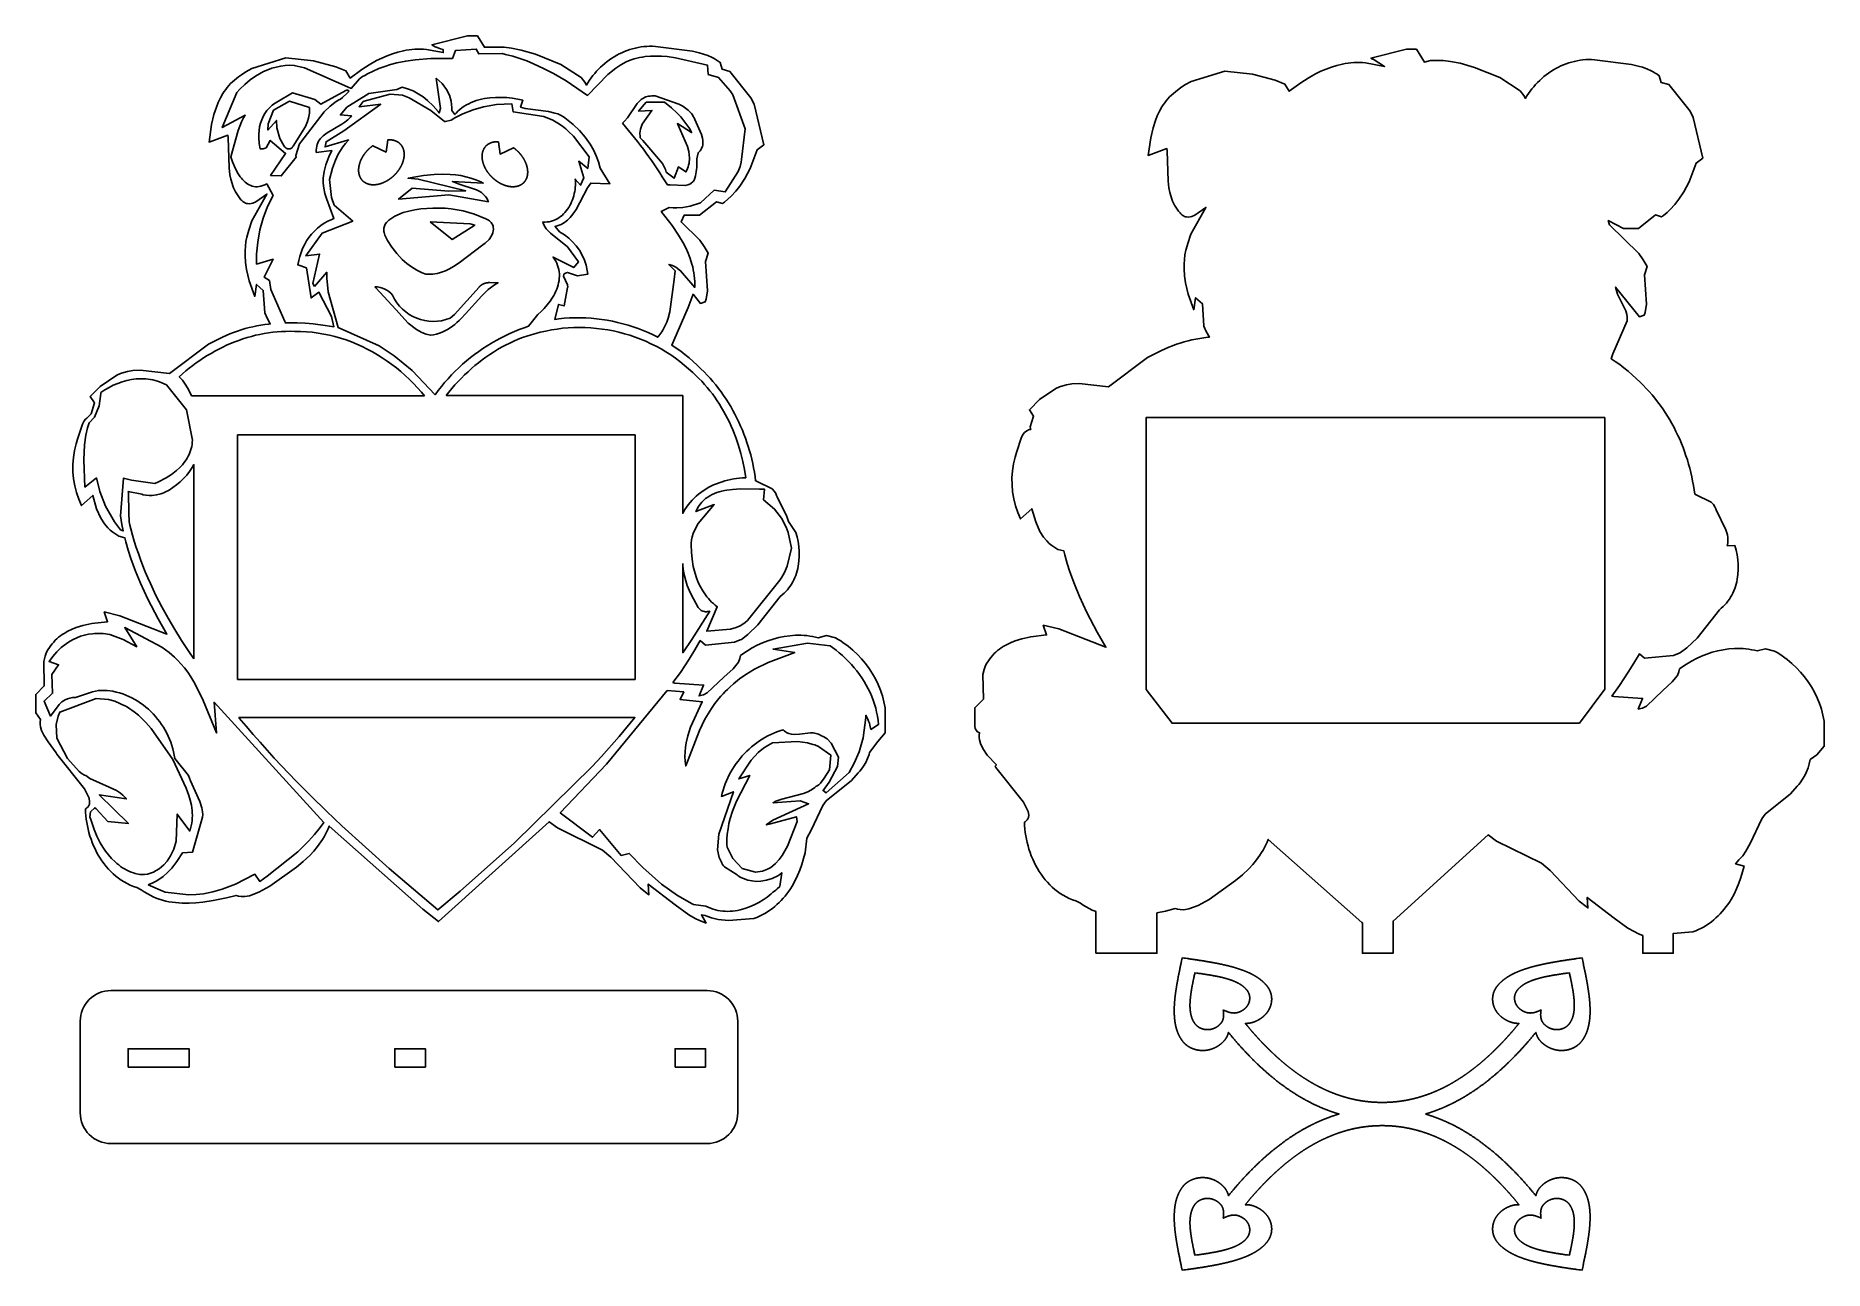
# Model space of a CAD drawing. Extents: x 1245 to 1830, y 1052 to 1456.
import ezdxf

# ---------------------------------------------------------------- set-up
doc = ezdxf.new("R2010")
doc.units = 0
doc.layers.add('color#3f3f3fff', color=1, linetype='CONTINUOUS')

msp = doc.modelspace()

# ---------------------------------------------------------------- linework, layer by layer
at = {"layer": 'color#3f3f3fff'}
for points in [[(1453.41, 1244.68), (1454.02, 1244.53), (1463.39, 1243.87), (1461.96, 1240.34), (1462.33, 1240.41), (1463.37, 1240.72), (1464.63, 1241.35), (1470.07, 1246.45), (1473.07, 1249.23), (1474.81, 1251.4), (1475.27, 1252.54), (1475.45, 1253.51), (1476.2, 1254.05), (1477.74, 1255.08), (1479.34, 1256.03), (1480.99, 1256.9), (1482.69, 1257.68), (1484.43, 1258.36), (1486.2, 1258.94), (1487.99, 1259.42), (1489.81, 1259.78), (1491.65, 1260.03), (1493.49, 1260.16), (1494.42, 1260.18), (1495.35, 1260.17), (1496.27, 1260.12), (1497.2, 1260.04), (1498.12, 1259.92), (1499.04, 1259.77), (1499.96, 1259.59), (1500.87, 1259.37), (1503.62, 1260.08), (1506.53, 1259.33), (1507.4, 1258.82), (1508.25, 1258.29), (1509.09, 1257.73), (1509.91, 1257.15), (1510.71, 1256.55), (1512.25, 1255.26), (1513.7, 1253.89), (1515.07, 1252.43), (1516.35, 1250.89), (1517.53, 1249.28), (1518.61, 1247.6), (1519.59, 1245.86), (1520.46, 1244.06), (1521.23, 1242.2), (1521.56, 1241.26), (1521.87, 1240.3), (1522.15, 1239.34), (1522.4, 1238.36), (1522.62, 1237.38), (1522.8, 1236.38), (1522.8, 1228.27), (1520.42, 1225.44), (1517.72, 1221.82), (1517.53, 1221.16), (1517.03, 1219.86), (1516.43, 1218.6), (1515.72, 1217.4), (1514.9, 1216.25), (1514.46, 1215.71), (1513.98, 1215.18), (1511.76, 1212.61), (1503.45, 1205.99), (1502.45, 1204.51), (1498.61, 1196.44), (1497.18, 1193.84), (1496.58, 1189.03), (1496.13, 1187.13), (1495.58, 1185.24), (1494.92, 1183.38), (1494.16, 1181.56), (1493.3, 1179.79), (1492.33, 1178.08), (1491.8, 1177.25), (1491.25, 1176.44), (1490.67, 1175.65), (1490.07, 1174.88), (1489.44, 1174.14), (1488.79, 1173.42), (1488.11, 1172.73), (1487.4, 1172.06), (1486.67, 1171.42), (1485.91, 1170.81), (1485.13, 1170.24), (1484.32, 1169.69), (1483.48, 1169.18), (1482.62, 1168.71), (1481.74, 1168.27), (1480.82, 1167.87), (1479.88, 1167.51), (1471.54, 1166.84), (1468.21, 1167.18), (1466.05, 1167.7), (1464.48, 1168.27), (1463.96, 1168.49), (1462.7, 1168.71), (1464.25, 1166.01), (1463.49, 1166.28), (1462.03, 1166.88), (1460.61, 1167.58), (1458.58, 1168.76), (1454.11, 1172.01), (1445.31, 1178.76), (1445.53, 1175.31), (1444.93, 1175.74), (1442.69, 1177.59), (1433.13, 1187.54), (1430.4, 1189.92), (1415.67, 1197.14), (1412.9, 1199.18), (1376.78, 1166.52), (1371.61, 1170.54), (1340.99, 1197.76), (1340.62, 1196.84), (1340.2, 1195.95), (1339.76, 1195.08), (1339.29, 1194.24), (1338.79, 1193.41), (1338.27, 1192.6), (1337.72, 1191.82), (1337.14, 1191.05), (1335.92, 1189.58), (1334.61, 1188.17), (1332.52, 1186.17), (1330.31, 1184.29), (1321.62, 1178.11), (1318.02, 1176.12), (1314.96, 1174.98), (1313.38, 1174.74), (1312.16, 1174.76), (1311.34, 1174.88), (1310.51, 1175.1), (1307.36, 1174.3), (1303, 1173.39), (1299.66, 1172.87), (1297.42, 1172.65), (1295.18, 1172.54), (1294.06, 1172.53), (1292.95, 1172.55), (1291.85, 1172.61), (1290.75, 1172.71), (1289.66, 1172.85), (1288.58, 1173.03), (1287.52, 1173.25), (1286.46, 1173.53), (1285.42, 1173.85), (1284.39, 1174.22), (1283.38, 1174.64), (1282.39, 1175.12), (1281.42, 1175.66), (1280.47, 1176.25), (1279.54, 1176.91), (1278.06, 1177.62), (1276.97, 1178), (1275.92, 1178.43), (1274.9, 1178.93), (1273.92, 1179.47), (1272.97, 1180.06), (1272.06, 1180.71), (1271.18, 1181.4), (1270.34, 1182.13), (1269.53, 1182.9), (1268.77, 1183.71), (1268.04, 1184.56), (1267.34, 1185.44), (1266.68, 1186.35), (1266.06, 1187.29), (1265.48, 1188.26), (1264.93, 1189.26), (1264.42, 1190.27), (1263.94, 1191.31), (1263.51, 1192.36), (1263.11, 1193.43), (1262.75, 1194.51), (1262.43, 1195.61), (1262.14, 1196.71), (1261.9, 1197.81), (1261.69, 1198.92), (1261.52, 1200.04), (1261.39, 1201.15), (1261.3, 1202.25), (1261.24, 1203.35), (1261.51, 1203.53), (1261.75, 1203.71), (1262.14, 1204.1), (1262.41, 1204.52), (1262.57, 1204.96), (1262.65, 1205.65), (1262.44, 1206.85), (1260.99, 1209.92), (1251.9, 1221.27), (1251.66, 1221.74), (1249.08, 1225.26), (1247.61, 1227.49), (1246.91, 1229.06), (1246.59, 1230.26), (1246.48, 1231.06), (1246.48, 1231.85), (1246.58, 1232.63), (1245.03, 1234.78), (1245.03, 1240.82), (1247.82, 1243.6), (1247.68, 1251.63), (1248.08, 1253.35), (1248.56, 1254.59), (1248.99, 1255.38), (1249.51, 1256.15), (1249.95, 1256.79), (1250.41, 1257.39), (1250.9, 1257.96), (1251.41, 1258.51), (1251.94, 1259.02), (1252.5, 1259.5), (1253.07, 1259.96), (1253.67, 1260.38), (1254.28, 1260.79), (1255.55, 1261.51), (1256.89, 1262.15), (1258.26, 1262.69), (1260.4, 1263.36), (1263.34, 1264), (1268.49, 1264.6), (1267.42, 1267.8), (1272.54, 1266.56), (1287.92, 1260.56), (1285.02, 1265.54), (1281.68, 1271.94), (1279.26, 1277.18), (1277.62, 1281.18), (1276.15, 1285.25), (1275.27, 1287.99), (1274.49, 1290.76), (1274.18, 1291.99), (1272.19, 1292.6), (1271.18, 1293.18), (1270.24, 1293.83), (1269.38, 1294.55), (1268.59, 1295.34), (1267.54, 1296.62), (1266.34, 1298.49), (1264.94, 1301.56), (1263.65, 1305.88), (1260.02, 1302.55), (1259.09, 1304.66), (1258.34, 1306.85), (1257.78, 1309.08), (1257.4, 1311.36), (1257.2, 1313.65), (1257.18, 1315.96), (1257.35, 1318.26), (1257.7, 1320.54), (1258.24, 1322.78), (1258.7, 1324.25), (1260.26, 1329.24), (1260.87, 1330.32), (1261.27, 1330.79), (1261.74, 1331.19), (1263.15, 1332.62), (1264.23, 1336.2), (1262.86, 1338.26), (1266.14, 1341.56), (1271.58, 1345.22), (1272.69, 1345.73), (1273.82, 1346.13), (1274.98, 1346.43), (1276.74, 1346.73), (1279.14, 1346.87), (1288.72, 1345.77), (1301.53, 1355.32), (1306.07, 1357.63), (1307.28, 1358.2), (1308.49, 1358.72), (1309.73, 1359.21), (1310.97, 1359.66), (1312.22, 1360.07), (1313.48, 1360.44), (1314.76, 1360.78), (1316.04, 1361.08), (1317.33, 1361.34), (1318.62, 1361.58), (1319.93, 1361.78), (1321.23, 1361.95), (1321.71, 1362), (1320.66, 1363.82), (1319.91, 1365.6), (1319.44, 1372.95), (1317.23, 1374.9), (1316.61, 1370.99), (1314.85, 1376.04), (1313.97, 1379.79), (1313.64, 1382.06), (1313.48, 1384.35), (1313.48, 1385.87), (1313.57, 1387.39), (1313.76, 1388.9), (1314.05, 1390.4), (1314.45, 1391.89), (1314.7, 1392.63), (1315.71, 1395.66), (1320.59, 1404.43), (1316.96, 1401.88), (1316.05, 1401.5), (1315.44, 1401.34), (1314.83, 1401.28), (1314.23, 1401.33), (1313.92, 1401.4), (1313.62, 1401.51), (1313.32, 1401.65), (1313.02, 1401.83), (1312.73, 1402.05), (1312.43, 1402.31), (1312.14, 1402.62), (1311.63, 1403.23), (1311.17, 1403.85), (1310.74, 1404.49), (1310.36, 1405.14), (1310.02, 1405.81), (1309.71, 1406.49), (1309.44, 1407.18), (1309.2, 1407.89), (1308.81, 1409.32), (1308.52, 1410.8), (1308.25, 1413.05), (1307.91, 1422.94), (1307.85, 1423.68), (1301.72, 1421.45), (1302.54, 1427.21), (1303.31, 1430.48), (1304.08, 1432.87), (1304.7, 1434.41), (1305.41, 1435.9), (1306.22, 1437.33), (1306.67, 1438.01), (1307.14, 1438.68), (1307.65, 1439.33), (1308.18, 1439.96), (1308.75, 1440.57), (1309.35, 1441.15), (1309.98, 1441.71), (1310.64, 1442.24), (1311.34, 1442.75), (1312.26, 1443.5), (1313.7, 1444.49), (1315.73, 1445.57), (1326.8, 1449.03), (1335.8, 1448.06), (1343.2, 1446.06), (1346.44, 1444.79), (1347.85, 1442.4), (1351.62, 1445.2), (1354, 1446.74), (1356.47, 1448.13), (1358.16, 1448.96), (1359.89, 1449.7), (1361.64, 1450.35), (1363.43, 1450.9), (1365.25, 1451.33), (1366.16, 1451.5), (1367.09, 1451.64), (1368.02, 1451.74), (1368.96, 1451.82), (1369.9, 1451.85), (1370.85, 1451.85), (1371.8, 1451.82), (1372.76, 1451.74), (1378.26, 1450.72), (1378.26, 1451.74), (1377.38, 1451.96), (1376.81, 1452.16), (1376.24, 1452.38), (1375.68, 1452.65), (1375.13, 1452.95), (1374.58, 1453.29), (1386.23, 1456.23), (1389.45, 1456.23), (1391.75, 1452.48), (1394.08, 1452.48), (1395.72, 1452.54), (1398.15, 1452.45), (1400.56, 1452.17), (1403.74, 1451.56), (1408.41, 1450.21), (1416.69, 1446.87), (1423.34, 1442.55), (1424.53, 1441.09), (1425.1, 1440.08), (1425.58, 1440.88), (1426.1, 1441.67), (1426.64, 1442.44), (1427.21, 1443.19), (1427.81, 1443.92), (1428.43, 1444.63), (1429.08, 1445.31), (1429.75, 1445.97), (1430.44, 1446.6), (1431.16, 1447.21), (1431.9, 1447.8), (1432.65, 1448.35), (1433.43, 1448.88), (1434.22, 1449.38), (1435.03, 1449.85), (1435.86, 1450.29), (1436.7, 1450.69), (1437.56, 1451.07), (1438.43, 1451.41), (1439.31, 1451.71), (1440.21, 1451.98), (1441.11, 1452.22), (1442.03, 1452.41), (1442.95, 1452.57), (1443.88, 1452.69), (1444.82, 1452.77), (1445.76, 1452.81), (1446.71, 1452.8), (1447.67, 1452.76), (1459.74, 1451.17), (1461.95, 1450.67), (1463.39, 1450.25), (1464.8, 1449.73), (1466.18, 1449.11), (1466.85, 1448.76), (1467.52, 1448.38), (1468.17, 1447.97), (1468.81, 1447.52), (1469.44, 1445.34), (1472.01, 1444.59), (1478.91, 1435.95), (1479.93, 1433.88), (1483.07, 1420.56), (1480.96, 1418.95), (1478.61, 1412.78), (1476.9, 1409.53), (1475.3, 1407.08), (1473.95, 1405.36), (1472.46, 1403.76), (1471.39, 1402.76), (1470.24, 1401.83), (1469.64, 1401.39), (1467.6, 1401.97), (1462.03, 1397.59), (1457.11, 1397.57), (1456.07, 1395.37), (1462.16, 1389.38), (1463.64, 1387.32), (1464.61, 1385.66), (1464.9, 1385.09), (1464.01, 1382.4), (1464.72, 1372.78), (1464.21, 1370.07), (1463.93, 1369.18), (1462.39, 1368.69), (1459.99, 1371.68), (1458.38, 1367.39), (1453.71, 1356.55), (1452.99, 1355.04), (1453.02, 1355.02), (1454.48, 1354.06), (1455.92, 1353.04), (1457.32, 1351.98), (1458.68, 1350.88), (1460.01, 1349.73), (1461.3, 1348.54), (1462.55, 1347.3), (1463.58, 1346.29), (1464.58, 1345.26), (1465.55, 1344.2), (1466.49, 1343.12), (1467.41, 1342.02), (1468.29, 1340.89), (1469.15, 1339.75), (1469.97, 1338.58), (1470.77, 1337.39), (1471.54, 1336.19), (1472.28, 1334.96), (1472.99, 1333.72), (1473.67, 1332.46), (1474.33, 1331.19), (1474.95, 1329.9), (1475.54, 1328.59), (1476.1, 1327.27), (1476.63, 1325.94), (1477.13, 1324.6), (1477.6, 1323.24), (1478.04, 1321.88), (1478.45, 1320.51), (1478.83, 1319.12), (1479.17, 1317.73), (1479.49, 1316.33), (1479.77, 1314.93), (1480.03, 1313.52), (1480.25, 1312.1), (1480.44, 1310.68), (1480.69, 1310.54), (1485.8, 1308.03), (1486.62, 1307.22), (1487.08, 1306.48), (1487.31, 1305.9), (1487.46, 1305.48), (1490.64, 1299.02), (1491.15, 1297.35), (1493.54, 1293.82), (1493.97, 1292.32), (1494.31, 1290.78), (1494.54, 1289.2), (1494.66, 1287.6), (1494.67, 1286), (1494.57, 1284.39), (1494.35, 1282.81), (1494.19, 1282.03), (1494, 1281.26), (1493.78, 1280.5), (1493.53, 1279.75), (1493.25, 1279.02), (1492.93, 1278.3), (1492.58, 1277.6), (1492.2, 1276.92), (1491.78, 1276.27), (1491.32, 1275.63), (1490.83, 1275.02), (1490.31, 1274.44), (1489.74, 1273.88), (1489.14, 1273.35), (1488.51, 1272.85), (1481.2, 1263.57), (1477.89, 1260.41), (1475.78, 1258.82), (1475.41, 1258.63), (1473.5, 1257.88), (1464.07, 1256.97), (1462.35, 1258.4), (1460.58, 1255.36), (1458.74, 1252.39), (1455.83, 1248.02), (1453.41, 1244.68)], [(1347.91, 1439.14), (1348.2, 1439), (1350.92, 1442.12), (1351.92, 1442.87), (1352.66, 1443.28), (1353.56, 1443.78), (1355.38, 1444.7), (1357.24, 1445.5), (1359.14, 1446.21), (1361.08, 1446.82), (1363.05, 1447.34), (1366.04, 1447.96), (1369.07, 1448.41), (1374.18, 1448.82), (1381.28, 1448.85), (1382.26, 1451.41), (1389.07, 1451.87), (1389.09, 1451.86), (1389.87, 1450.28), (1397.5, 1450.38), (1398.68, 1450.12), (1401.02, 1449.52), (1403.32, 1448.81), (1405.58, 1448), (1407.81, 1447.09), (1411.1, 1445.58), (1414.31, 1443.9), (1418.49, 1441.45), (1425.49, 1436.74), (1432.06, 1443.54), (1434.68, 1445.65), (1436.37, 1446.75), (1438.15, 1447.69), (1439.4, 1448.23), (1440.7, 1448.67), (1441.6, 1448.9), (1442.49, 1449.1), (1443.39, 1449.27), (1444.29, 1449.4), (1446.09, 1449.56), (1447.89, 1449.61), (1449.7, 1449.55), (1451.5, 1449.4), (1454.21, 1449.03), (1464.67, 1446.63), (1464.96, 1443.59), (1468.33, 1442.58), (1472.15, 1438.2), (1472.96, 1436.86), (1477.03, 1425.75), (1475.84, 1415.8), (1475.72, 1414.86), (1475.4, 1413.51), (1474.76, 1411.79), (1470.5, 1405.14), (1466.88, 1405.69), (1462.37, 1401.56), (1459.05, 1400.46), (1456.59, 1400.05), (1454.72, 1399.94), (1453.44, 1399.97), (1452.15, 1400.11), (1449.56, 1398.75), (1453.1, 1394.23), (1455.26, 1391.04), (1456.71, 1388.56), (1457.59, 1386.85), (1458.37, 1385.12), (1459.05, 1383.34), (1459.61, 1381.53), (1459.85, 1380.61), (1460.05, 1379.68), (1460.22, 1378.74), (1460.36, 1377.8), (1460.46, 1376.84), (1460.52, 1375.87), (1460.54, 1374.9), (1460.53, 1373.91), (1455.87, 1379.37), (1454.29, 1380.53), (1453.23, 1381.08), (1452.06, 1381.47), (1454.16, 1379.35), (1453.77, 1376.54), (1452.39, 1365.95), (1451.83, 1363.91), (1451.36, 1362.57), (1450.78, 1361.26), (1450.11, 1359.99), (1449.72, 1359.36), (1448.45, 1357.65), (1446.88, 1358.42), (1445.29, 1359.15), (1443.67, 1359.83), (1442.03, 1360.46), (1440.37, 1361.04), (1438.7, 1361.57), (1437.01, 1362.05), (1435.3, 1362.48), (1433.59, 1362.86), (1431.86, 1363.18), (1430.13, 1363.45), (1428.39, 1363.67), (1426.64, 1363.83), (1424.88, 1363.94), (1423.13, 1363.99), (1421.37, 1363.99), (1419.62, 1363.93), (1417.86, 1363.82), (1416.12, 1363.65), (1414.8, 1363.43), (1416, 1368.38), (1417.77, 1367.88), (1418.94, 1373.88), (1418.98, 1374.04), (1418.94, 1374.82), (1417.62, 1377.57), (1417.67, 1378.2), (1417.81, 1378.34), (1418.25, 1378.64), (1418.86, 1378.81), (1422.23, 1377.75), (1425.51, 1378.24), (1425.37, 1379.43), (1424.99, 1381.18), (1424.43, 1382.88), (1423.7, 1384.51), (1422.81, 1386.06), (1421.78, 1387.51), (1420.6, 1388.86), (1419.3, 1390.08), (1417.88, 1391.16), (1416.35, 1392.09), (1414.84, 1393.9), (1415.53, 1394.08), (1416.18, 1394.3), (1416.79, 1394.56), (1417.37, 1394.86), (1417.92, 1395.19), (1418.44, 1395.56), (1418.92, 1395.96), (1419.39, 1396.39), (1419.83, 1396.84), (1420.25, 1397.32), (1421.02, 1398.34), (1421.73, 1399.43), (1425.48, 1406.46), (1426.52, 1408.07), (1432.8, 1407.83), (1429.61, 1412.92), (1429.03, 1414.98), (1428.29, 1416.98), (1427.37, 1418.9), (1426.31, 1420.74), (1424.68, 1423.07), (1422.82, 1425.23), (1420.78, 1427.21), (1418.02, 1429.42), (1417.57, 1429.72), (1416.66, 1430.24), (1415.72, 1430.65), (1414.75, 1430.97), (1412.75, 1431.42), (1405.03, 1432.45), (1403.56, 1432.9), (1404.3, 1435.19), (1402.62, 1435.55), (1400.86, 1435.82), (1399.06, 1436.01), (1397.22, 1436.09), (1395.38, 1436.07), (1393.53, 1435.94), (1392.62, 1435.82), (1391.72, 1435.67), (1390.83, 1435.49), (1389.95, 1435.27), (1389.09, 1435.02), (1388.24, 1434.73), (1387.42, 1434.39), (1386.62, 1434.02), (1385.85, 1433.61), (1385.1, 1433.16), (1384.39, 1432.66), (1383.71, 1432.11), (1383.06, 1431.52), (1382.45, 1430.89), (1382.11, 1430.48), (1381.12, 1431.81), (1381.12, 1432.68), (1380.89, 1434.8), (1380.3, 1436.79), (1379.38, 1438.64), (1377.88, 1440.63), (1375.98, 1442.35), (1377.4, 1432.42), (1376.94, 1431), (1376.65, 1431.42), (1375.01, 1433.35), (1373.17, 1435.09), (1371.67, 1436.26), (1370.08, 1437.29), (1368.4, 1438.17), (1366.64, 1438.89), (1364.82, 1439.44), (1363.08, 1438.61), (1353.99, 1437.4), (1346.78, 1432.87), (1344.65, 1430.37), (1348.26, 1430.08), (1347.9, 1429.61), (1347.51, 1429.17), (1347.08, 1428.75), (1346.63, 1428.36), (1346.15, 1427.99), (1345.15, 1427.31), (1340.36, 1424.53), (1339.41, 1423.84), (1338.97, 1423.46), (1338.56, 1423.07), (1338.18, 1422.65), (1337.83, 1422.21), (1337.53, 1421.73), (1337.27, 1421.22), (1337.05, 1420.67), (1336.89, 1420.09), (1336.78, 1419.46), (1336.72, 1418.78), (1336.73, 1418.06), (1341.83, 1418.74), (1340.81, 1416.69), (1339.83, 1414.05), (1339.31, 1411.88), (1339.05, 1409.67), (1339.04, 1408.01), (1339.2, 1406.34), (1339.54, 1404.68), (1340.08, 1403.02), (1342.55, 1396.44), (1341.88, 1396.19), (1340.59, 1395.62), (1339.37, 1394.94), (1338.22, 1394.17), (1337.14, 1393.3), (1336.14, 1392.36), (1335.21, 1391.35), (1334.36, 1390.26), (1333.59, 1389.12), (1332.9, 1387.91), (1332.29, 1386.66), (1331.78, 1385.37), (1331.35, 1384.04), (1331.01, 1382.68), (1330.76, 1381.3), (1333.52, 1380.28), (1335.06, 1370.5), (1337.62, 1372.34), (1341.71, 1364.47), (1342.49, 1361.03), (1339.71, 1361.49), (1335.78, 1361.97), (1333.13, 1362.19), (1330.48, 1362.32), (1327.83, 1362.35), (1326.69, 1362.32), (1326.45, 1362.74), (1321.94, 1373.24), (1321.43, 1376.19), (1319.76, 1377.28), (1322.68, 1383.16), (1317.26, 1381.55), (1317.26, 1384.77), (1317.6, 1388.78), (1318.33, 1392.75), (1319.41, 1396.63), (1320.85, 1400.4), (1322.62, 1404.01), (1320.56, 1407.8), (1319.91, 1407.47), (1319.27, 1407.21), (1318.65, 1407.02), (1318.06, 1406.91), (1317.47, 1406.85), (1316.91, 1406.86), (1316.37, 1406.93), (1315.84, 1407.05), (1315.33, 1407.23), (1314.84, 1407.45), (1314.37, 1407.72), (1313.91, 1408.03), (1313.47, 1408.38), (1313.05, 1408.76), (1312.65, 1409.18), (1312.27, 1409.63), (1311.9, 1410.1), (1311.22, 1411.11), (1310.32, 1412.75), (1309.37, 1415), (1308.84, 1416.64), (1311.21, 1425.3), (1312.25, 1428.09), (1312.97, 1429.41), (1313.55, 1430.26), (1306.02, 1426.2), (1310.78, 1437.65), (1311.77, 1438.76), (1313.37, 1440.34), (1315.1, 1441.77), (1316.93, 1443.06), (1318.21, 1443.82), (1319.53, 1444.51), (1320.88, 1445.1), (1322.27, 1445.6), (1323.69, 1446.01), (1325.13, 1446.31), (1326.59, 1446.51), (1328.07, 1446.59), (1329.56, 1446.55), (1332.89, 1445.72), (1347.91, 1439.14)], [(1347.27, 1437.92), (1346.84, 1437.43), (1345.35, 1436.02), (1344.66, 1435.54), (1343.91, 1435.14), (1342.8, 1434.4), (1341.25, 1433.16), (1339.37, 1431.33), (1331.69, 1421.43), (1331.26, 1420.93), (1330.08, 1417.04), (1330.2, 1416.52), (1325.31, 1410.41), (1321.81, 1410.58), (1326.73, 1417.77), (1321.7, 1422.03), (1320.34, 1419.58), (1319.34, 1419.2), (1318.41, 1419.25), (1318.07, 1421.02), (1317.93, 1422.83), (1317.94, 1424.04), (1318.04, 1425.24), (1318.24, 1426.43), (1318.52, 1427.6), (1318.9, 1428.73), (1319.38, 1429.81), (1319.96, 1430.84), (1320.64, 1431.81), (1321.02, 1432.27), (1321.42, 1432.71), (1321.85, 1433.12), (1322.3, 1433.52), (1322.78, 1433.89), (1323.29, 1434.24), (1323.83, 1434.57), (1328.98, 1437.53), (1336.31, 1435.37), (1338.29, 1433.9), (1346.38, 1438.31), (1346.4, 1438.32), (1346.42, 1438.33), (1346.44, 1438.34), (1346.46, 1438.35), (1346.47, 1438.35), (1346.49, 1438.36), (1346.51, 1438.37), (1346.53, 1438.38), (1346.55, 1438.39), (1346.57, 1438.4), (1346.58, 1438.4), (1346.6, 1438.41), (1346.62, 1438.42), (1346.64, 1438.42), (1346.65, 1438.43), (1346.67, 1438.43), (1346.69, 1438.44), (1346.7, 1438.44), (1346.72, 1438.45), (1346.73, 1438.45), (1346.75, 1438.46), (1346.77, 1438.46), (1346.78, 1438.46), (1346.8, 1438.46), (1346.81, 1438.47), (1346.83, 1438.47), (1346.84, 1438.47), (1346.85, 1438.47), (1346.87, 1438.48), (1346.88, 1438.48), (1346.9, 1438.48), (1346.91, 1438.48), (1346.92, 1438.48), (1346.94, 1438.48), (1346.95, 1438.48), (1346.96, 1438.48), (1346.97, 1438.48), (1346.98, 1438.48), (1347, 1438.48), (1347.01, 1438.47), (1347.02, 1438.47), (1347.03, 1438.47), (1347.04, 1438.47), (1347.05, 1438.47), (1347.06, 1438.46), (1347.07, 1438.46), (1347.08, 1438.46), (1347.09, 1438.46), (1347.1, 1438.45), (1347.11, 1438.45), (1347.12, 1438.45), (1347.13, 1438.44), (1347.14, 1438.44), (1347.15, 1438.43), (1347.16, 1438.43), (1347.17, 1438.43), (1347.18, 1438.42), (1347.18, 1438.42), (1347.19, 1438.41), (1347.2, 1438.41), (1347.21, 1438.4), (1347.22, 1438.4), (1347.22, 1438.39), (1347.23, 1438.38), (1347.24, 1438.38), (1347.24, 1438.37), (1347.25, 1438.37), (1347.25, 1438.36), (1347.26, 1438.35), (1347.27, 1438.35), (1347.27, 1438.34), (1347.28, 1438.34), (1347.28, 1438.33), (1347.29, 1438.32), (1347.29, 1438.31), (1347.3, 1438.31), (1347.3, 1438.3), (1347.3, 1438.29), (1347.31, 1438.29), (1347.31, 1438.28), (1347.32, 1438.27), (1347.32, 1438.26), (1347.32, 1438.26), (1347.33, 1438.25), (1347.33, 1438.24), (1347.33, 1438.23), (1347.33, 1438.23), (1347.34, 1438.22), (1347.34, 1438.21), (1347.34, 1438.2), (1347.34, 1438.2), (1347.34, 1438.19), (1347.34, 1438.18), (1347.35, 1438.17), (1347.35, 1438.16), (1347.35, 1438.16), (1347.35, 1438.15), (1347.35, 1438.14), (1347.35, 1438.13), (1347.35, 1438.12), (1347.35, 1438.12), (1347.35, 1438.11), (1347.35, 1438.1), (1347.35, 1438.09), (1347.34, 1438.08), (1347.34, 1438.08), (1347.34, 1438.07), (1347.34, 1438.06), (1347.34, 1438.05), (1347.34, 1438.05), (1347.33, 1438.04), (1347.33, 1438.03), (1347.33, 1438.02), (1347.33, 1438.02), (1347.32, 1438.01), (1347.32, 1438), (1347.32, 1437.99), (1347.31, 1437.99), (1347.31, 1437.98), (1347.31, 1437.97), (1347.3, 1437.97), (1347.3, 1437.96), (1347.3, 1437.95), (1347.29, 1437.95), (1347.29, 1437.94), (1347.28, 1437.93), (1347.28, 1437.93), (1347.27, 1437.92)], [(1322.76, 1431.87), (1320.99, 1427.43), (1320.96, 1425.37), (1323.72, 1428.57), (1323.86, 1426.09), (1324.87, 1422.58), (1326.29, 1420.15), (1326.3, 1420.12), (1326.32, 1420.1), (1326.34, 1420.07), (1326.35, 1420.05), (1326.37, 1420.02), (1326.39, 1420), (1326.4, 1419.97), (1326.42, 1419.95), (1326.44, 1419.93), (1326.46, 1419.9), (1326.48, 1419.88), (1326.49, 1419.86), (1326.51, 1419.84), (1326.53, 1419.81), (1326.55, 1419.79), (1326.57, 1419.77), (1326.59, 1419.75), (1326.61, 1419.73), (1326.63, 1419.71), (1326.65, 1419.69), (1326.67, 1419.68), (1326.69, 1419.66), (1326.71, 1419.64), (1326.73, 1419.62), (1326.76, 1419.6), (1326.78, 1419.59), (1326.8, 1419.57), (1326.82, 1419.55), (1326.84, 1419.54), (1326.87, 1419.52), (1326.89, 1419.51), (1326.91, 1419.49), (1326.93, 1419.48), (1326.96, 1419.46), (1326.98, 1419.45), (1327, 1419.44), (1327.03, 1419.42), (1327.05, 1419.41), (1327.07, 1419.4), (1327.1, 1419.39), (1327.12, 1419.37), (1327.14, 1419.36), (1327.17, 1419.35), (1327.19, 1419.34), (1327.22, 1419.33), (1327.24, 1419.32), (1327.26, 1419.31), (1327.29, 1419.3), (1327.31, 1419.3), (1327.34, 1419.29), (1327.36, 1419.28), (1327.39, 1419.27), (1327.41, 1419.27), (1327.44, 1419.26), (1327.46, 1419.25), (1327.49, 1419.25), (1327.51, 1419.24), (1327.53, 1419.24), (1327.56, 1419.23), (1327.58, 1419.23), (1327.61, 1419.22), (1327.63, 1419.22), (1327.66, 1419.22), (1327.68, 1419.21), (1327.71, 1419.21), (1327.73, 1419.21), (1327.76, 1419.21), (1327.78, 1419.21), (1327.81, 1419.21), (1327.83, 1419.21), (1327.86, 1419.21), (1327.88, 1419.21), (1327.9, 1419.21), (1327.93, 1419.21), (1327.95, 1419.21), (1327.98, 1419.21), (1328, 1419.21), (1328.02, 1419.22), (1328.05, 1419.22), (1328.07, 1419.22), (1328.1, 1419.23), (1328.12, 1419.23), (1328.14, 1419.24), (1328.17, 1419.24), (1328.19, 1419.25), (1328.21, 1419.25), (1328.24, 1419.26), (1328.26, 1419.27), (1328.28, 1419.27), (1328.3, 1419.28), (1328.33, 1419.29), (1328.35, 1419.3), (1328.37, 1419.31), (1328.39, 1419.31), (1328.41, 1419.32), (1328.44, 1419.33), (1328.46, 1419.34), (1328.48, 1419.35), (1328.5, 1419.37), (1328.52, 1419.38), (1328.54, 1419.39), (1328.56, 1419.4), (1328.58, 1419.41), (1328.6, 1419.43), (1328.62, 1419.44), (1328.64, 1419.45), (1328.66, 1419.47), (1328.68, 1419.48), (1328.7, 1419.5), (1328.71, 1419.51), (1328.73, 1419.53), (1328.75, 1419.55), (1328.77, 1419.56), (1328.78, 1419.58), (1328.8, 1419.6), (1328.82, 1419.62), (1328.84, 1419.63), (1328.85, 1419.65), (1328.87, 1419.67), (1328.88, 1419.69), (1328.9, 1419.71), (1328.91, 1419.73), (1328.93, 1419.75), (1328.94, 1419.78), (1328.96, 1419.8), (1328.97, 1419.82), (1328.98, 1419.84), (1329, 1419.86), (1329.16, 1420.16), (1333.2, 1426.57), (1333.88, 1428.15), (1334.22, 1429.24), (1334.35, 1429.8), (1334.45, 1430.37), (1334.51, 1430.95), (1334.55, 1431.54), (1334.55, 1432.15), (1334.51, 1432.77), (1327.97, 1434.8), (1322.76, 1431.87)], [(1336.17, 1374.19), (1340.17, 1378.87), (1340.17, 1376.94), (1340.61, 1372.48), (1343.97, 1360.81), (1357.31, 1354.84), (1362.25, 1351.6), (1368.11, 1346.78), (1375.63, 1338.81), (1376.63, 1340.18), (1377.67, 1341.51), (1378.74, 1342.81), (1379.85, 1344.07), (1380.99, 1345.31), (1382.17, 1346.51), (1383.38, 1347.68), (1384.62, 1348.81), (1385.89, 1349.91), (1387.19, 1350.97), (1388.52, 1352), (1389.88, 1352.99), (1391.26, 1353.94), (1392.67, 1354.85), (1394.1, 1355.73), (1395.55, 1356.57), (1397.03, 1357.37), (1398.53, 1358.12), (1400.05, 1358.84), (1401.59, 1359.52), (1403.14, 1360.15), (1404.71, 1360.74), (1406.21, 1361.26), (1409.16, 1365.04), (1410.25, 1366), (1411.31, 1367.05), (1412.3, 1368.18), (1413.22, 1369.39), (1414.06, 1370.67), (1414.43, 1371.32), (1414.78, 1371.99), (1415.1, 1372.67), (1415.38, 1373.36), (1415.63, 1374.06), (1415.84, 1374.76), (1416.01, 1375.47), (1416.14, 1376.18), (1416.22, 1376.89), (1416.26, 1377.61), (1416.25, 1378.32), (1416.19, 1379.03), (1416.08, 1379.74), (1415.91, 1380.44), (1415.69, 1381.14), (1415.41, 1381.83), (1415.06, 1382.51), (1414.66, 1383.18), (1414.18, 1383.83), (1420.97, 1380.42), (1422.49, 1382.33), (1418.94, 1387.15), (1413.3, 1391.69), (1411.96, 1393.14), (1411.31, 1394.15), (1410.96, 1394.89), (1410.82, 1395.29), (1411.56, 1395.28), (1412.27, 1395.33), (1412.97, 1395.43), (1413.63, 1395.59), (1414.28, 1395.8), (1414.9, 1396.05), (1415.49, 1396.35), (1416.06, 1396.7), (1416.6, 1397.08), (1417.12, 1397.5), (1417.61, 1397.96), (1418.08, 1398.45), (1418.51, 1398.97), (1418.92, 1399.52), (1419.3, 1400.09), (1419.65, 1400.69), (1419.97, 1401.3), (1420.27, 1401.94), (1420.53, 1402.58), (1420.76, 1403.25), (1420.97, 1403.92), (1421.14, 1404.6), (1421.28, 1405.28), (1421.39, 1405.97), (1421.46, 1406.66), (1421.51, 1407.35), (1421.52, 1408.03), (1421.5, 1408.7), (1421.44, 1409.36), (1423.11, 1407.33), (1424.25, 1409.78), (1422.58, 1415.17), (1425.53, 1412.86), (1425.99, 1416.62), (1420.85, 1423.41), (1419.29, 1424.95), (1418.34, 1425.84), (1417.33, 1426.64), (1415.75, 1427.7), (1414.07, 1428.59), (1411.13, 1429.78), (1401.12, 1431.38), (1400.7, 1434), (1395.67, 1433.71), (1391.44, 1432.99), (1388.01, 1432.03), (1384.69, 1430.73), (1382.12, 1429.42), (1380.87, 1428.68), (1378.97, 1428.14), (1378.69, 1428.21), (1374.25, 1431.84), (1367.12, 1435.92), (1364.97, 1436.81), (1360.92, 1437.08), (1352.42, 1434.83), (1352.13, 1434.7), (1350.78, 1433.01), (1357.82, 1433.82), (1345.79, 1425.18), (1339.99, 1421.55), (1339.62, 1419.87), (1346.99, 1422.14), (1347.34, 1422.14), (1346.35, 1421.04), (1345.45, 1419.9), (1344.65, 1418.7), (1343.94, 1417.47), (1343.02, 1415.55), (1342.04, 1412.88), (1341.13, 1409.17), (1341.75, 1403.37), (1342.62, 1400.88), (1348.68, 1395.64), (1338.64, 1391.66), (1333.38, 1384.22), (1337.85, 1384.83), (1335.65, 1375.26), (1336.17, 1374.19)], [(1443.55, 1421.98), (1442.72, 1422.88), (1442.66, 1423.25), (1442.6, 1424.35), (1442.76, 1425.73), (1443.3, 1427.34), (1446.54, 1431.83), (1442.16, 1431.53), (1444.68, 1434.47), (1450.65, 1434.47), (1452.96, 1432.64), (1454.79, 1430.93), (1455.93, 1429.72), (1457, 1428.45), (1457.99, 1427.13), (1458.88, 1425.74), (1459.51, 1424.58), (1454.84, 1427.51), (1455.07, 1426.99), (1458.12, 1420.07), (1458.56, 1418.42), (1458.74, 1417.31), (1458.8, 1416.2), (1458.79, 1415.64), (1458.74, 1415.08), (1458.66, 1414.52), (1458.53, 1413.95), (1458.37, 1413.39), (1458.17, 1412.83), (1457.93, 1412.26), (1457.63, 1411.7), (1455.21, 1413.32), (1453.79, 1409.61), (1451.21, 1411.64), (1450.91, 1412.5), (1449.94, 1414.5), (1443.55, 1421.98)], [(1355.2, 1420.24), (1355.16, 1420.21), (1355.11, 1420.18), (1355.07, 1420.15), (1355.03, 1420.12), (1354.99, 1420.09), (1354.95, 1420.06), (1354.91, 1420.02), (1354.87, 1419.99), (1354.83, 1419.96), (1354.78, 1419.93), (1354.74, 1419.89), (1354.7, 1419.86), (1354.66, 1419.83), (1354.62, 1419.79), (1354.58, 1419.76), (1354.54, 1419.73), (1354.5, 1419.69), (1354.46, 1419.66), (1354.42, 1419.62), (1354.38, 1419.59), (1354.34, 1419.55), (1354.3, 1419.52), (1354.26, 1419.48), (1354.22, 1419.45), (1354.18, 1419.41), (1354.14, 1419.38), (1354.1, 1419.34), (1354.06, 1419.3), (1354.02, 1419.27), (1353.98, 1419.23), (1353.94, 1419.19), (1353.9, 1419.16), (1353.86, 1419.12), (1353.82, 1419.08), (1353.78, 1419.04), (1353.74, 1419), (1353.71, 1418.96), (1353.67, 1418.92), (1353.63, 1418.88), (1353.59, 1418.84), (1353.55, 1418.8), (1353.51, 1418.76), (1353.48, 1418.72), (1353.44, 1418.68), (1353.4, 1418.64), (1353.36, 1418.6), (1353.33, 1418.56), (1353.29, 1418.52), (1353.25, 1418.48), (1353.22, 1418.44), (1353.18, 1418.4), (1353.15, 1418.36), (1353.11, 1418.32), (1353.08, 1418.28), (1353.04, 1418.24), (1353.01, 1418.2), (1352.97, 1418.16), (1352.94, 1418.11), (1352.9, 1418.07), (1352.87, 1418.03), (1352.84, 1417.99), (1352.8, 1417.95), (1352.77, 1417.91), (1352.74, 1417.87), (1352.71, 1417.82), (1352.67, 1417.78), (1352.64, 1417.74), (1352.61, 1417.7), (1352.58, 1417.66), (1352.55, 1417.61), (1352.52, 1417.57), (1352.49, 1417.53), (1352.45, 1417.49), (1352.42, 1417.44), (1352.39, 1417.4), (1352.36, 1417.36), (1352.33, 1417.32), (1352.31, 1417.27), (1352.28, 1417.23), (1352.25, 1417.19), (1352.22, 1417.14), (1352.19, 1417.1), (1352.16, 1417.06), (1352.13, 1417.02), (1352.11, 1416.97), (1352.08, 1416.93), (1352.05, 1416.89), (1352.02, 1416.84), (1352, 1416.8), (1351.97, 1416.76), (1351.94, 1416.71), (1351.92, 1416.67), (1351.89, 1416.63), (1351.87, 1416.58), (1351.84, 1416.54), (1351.82, 1416.49), (1351.79, 1416.45), (1351.77, 1416.41), (1351.74, 1416.36), (1351.72, 1416.32), (1351.7, 1416.28), (1351.67, 1416.23), (1351.65, 1416.19), (1351.63, 1416.14), (1351.6, 1416.1), (1351.58, 1416.06), (1351.56, 1416.01), (1351.54, 1415.97), (1351.51, 1415.92), (1351.49, 1415.88), (1351.47, 1415.84), (1351.45, 1415.79), (1351.43, 1415.75), (1351.41, 1415.7), (1351.39, 1415.66), (1351.37, 1415.62), (1351.35, 1415.57), (1351.33, 1415.53), (1351.31, 1415.48), (1351.29, 1415.44), (1351.27, 1415.39), (1351.25, 1415.35), (1351.23, 1415.31), (1351.22, 1415.26), (1351.2, 1415.22), (1351.18, 1415.17), (1351.16, 1415.13), (1351.15, 1415.08), (1351.13, 1415.04), (1351.11, 1415), (1351.1, 1414.95), (1351.08, 1414.91), (1351.07, 1414.86), (1351.05, 1414.82), (1351.03, 1414.77), (1351.02, 1414.73), (1351, 1414.69), (1350.99, 1414.64), (1350.98, 1414.6), (1350.96, 1414.55), (1350.95, 1414.51), (1350.93, 1414.47), (1350.92, 1414.42), (1350.91, 1414.38), (1350.9, 1414.33), (1350.88, 1414.29), (1350.87, 1414.24), (1350.86, 1414.2), (1350.85, 1414.16), (1350.84, 1414.11), (1350.82, 1414.07), (1350.81, 1414.03), (1350.8, 1413.98), (1350.79, 1413.94), (1350.78, 1413.89), (1350.77, 1413.85), (1350.76, 1413.81), (1350.75, 1413.76), (1350.74, 1413.72), (1350.74, 1413.68), (1350.73, 1413.63), (1350.72, 1413.59), (1350.71, 1413.55), (1350.7, 1413.5), (1350.7, 1413.46), (1350.69, 1413.41), (1350.68, 1413.37), (1350.67, 1413.33), (1350.67, 1413.29), (1350.66, 1413.24), (1350.66, 1413.2), (1350.65, 1413.16), (1350.64, 1413.11), (1350.64, 1413.07), (1350.63, 1413.03), (1350.63, 1412.98), (1350.63, 1412.94), (1350.62, 1412.9), (1350.62, 1412.86), (1350.61, 1412.81), (1350.61, 1412.77), (1350.61, 1412.73), (1350.61, 1412.69), (1350.6, 1412.65), (1350.6, 1412.6), (1350.6, 1412.56), (1350.6, 1412.52), (1350.6, 1412.48), (1350.59, 1412.44), (1350.59, 1412.39), (1350.59, 1412.35), (1350.59, 1412.31), (1350.59, 1412.27), (1350.59, 1412.23), (1350.59, 1412.19), (1350.59, 1412.14), (1350.59, 1412.1), (1350.6, 1412.06), (1350.6, 1412.02), (1350.6, 1411.98), (1350.6, 1411.94), (1350.6, 1411.9), (1350.61, 1411.86), (1350.61, 1411.82), (1350.61, 1411.78), (1350.62, 1411.74), (1350.62, 1411.7), (1350.62, 1411.66), (1350.63, 1411.62), (1350.63, 1411.58), (1350.64, 1411.54), (1350.64, 1411.5), (1350.65, 1411.46), (1350.65, 1411.42), (1350.66, 1411.38), (1350.67, 1411.34), (1350.67, 1411.3), (1350.68, 1411.26), (1350.69, 1411.22), (1350.69, 1411.18), (1350.7, 1411.14), (1350.71, 1411.11), (1350.72, 1411.07), (1350.72, 1411.03), (1350.73, 1410.99), (1350.74, 1410.95), (1350.75, 1410.91), (1350.76, 1410.88), (1350.77, 1410.84), (1350.78, 1410.8), (1350.79, 1410.76), (1350.8, 1410.73), (1350.81, 1410.69), (1350.82, 1410.65), (1350.84, 1410.62), (1350.85, 1410.58), (1350.86, 1410.54), (1350.87, 1410.51), (1350.88, 1410.47), (1350.9, 1410.43), (1350.91, 1410.4), (1350.92, 1410.36), (1350.94, 1410.32), (1350.95, 1410.29), (1350.97, 1410.25), (1350.98, 1410.22), (1351, 1410.18), (1351.01, 1410.15), (1351.03, 1410.11), (1351.04, 1410.08), (1351.06, 1410.04), (1351.07, 1410.01), (1351.09, 1409.98), (1351.11, 1409.94), (1351.12, 1409.91), (1351.14, 1409.87), (1351.16, 1409.84), (1351.18, 1409.81), (1351.2, 1409.77), (1351.21, 1409.74), (1351.23, 1409.71), (1351.25, 1409.67), (1351.27, 1409.64), (1351.29, 1409.61), (1351.31, 1409.58), (1351.33, 1409.54), (1351.35, 1409.51), (1351.37, 1409.48), (1351.39, 1409.45), (1351.42, 1409.42), (1351.44, 1409.39), (1351.46, 1409.36), (1351.48, 1409.32), (1351.5, 1409.29), (1351.53, 1409.26), (1351.55, 1409.23), (1351.57, 1409.2), (1351.6, 1409.17), (1351.62, 1409.14), (1351.65, 1409.11), (1351.67, 1409.08), (1351.7, 1409.06), (1351.72, 1409.03), (1351.75, 1409), (1351.77, 1408.97), (1351.8, 1408.94), (1351.82, 1408.91), (1351.85, 1408.88), (1351.88, 1408.86), (1351.91, 1408.83), (1351.93, 1408.8), (1351.96, 1408.78), (1351.99, 1408.75), (1352.02, 1408.72), (1352.04, 1408.7), (1352.07, 1408.67), (1352.1, 1408.65), (1352.13, 1408.62), (1352.16, 1408.6), (1352.19, 1408.57), (1352.22, 1408.55), (1352.25, 1408.52), (1352.28, 1408.5), (1352.31, 1408.48), (1352.34, 1408.45), (1352.37, 1408.43), (1352.4, 1408.41), (1352.43, 1408.38), (1352.46, 1408.36), (1352.49, 1408.34), (1352.52, 1408.32), (1352.55, 1408.3), (1352.59, 1408.28), (1352.62, 1408.26), (1352.65, 1408.24), (1352.68, 1408.22), (1352.71, 1408.2), (1352.75, 1408.18), (1352.78, 1408.16), (1352.81, 1408.14), (1352.85, 1408.12), (1352.88, 1408.1), (1352.91, 1408.08), (1352.95, 1408.07), (1352.98, 1408.05), (1353.01, 1408.03), (1353.05, 1408.01), (1353.08, 1408), (1353.12, 1407.98), (1353.15, 1407.96), (1353.19, 1407.95), (1353.22, 1407.93), (1353.26, 1407.92), (1353.29, 1407.9), (1353.33, 1407.89), (1353.36, 1407.87), (1353.4, 1407.86), (1353.43, 1407.84), (1353.47, 1407.83), (1353.51, 1407.82), (1353.54, 1407.8), (1353.58, 1407.79), (1353.62, 1407.78), (1353.65, 1407.77), (1353.69, 1407.76), (1353.73, 1407.74), (1353.76, 1407.73), (1353.8, 1407.72), (1353.84, 1407.71), (1353.88, 1407.7), (1353.91, 1407.69), (1353.95, 1407.68), (1353.99, 1407.67), (1354.03, 1407.66), (1354.07, 1407.65), (1354.1, 1407.64), (1354.14, 1407.63), (1354.18, 1407.62), (1354.22, 1407.62), (1354.26, 1407.61), (1354.3, 1407.6), (1354.34, 1407.59), (1354.38, 1407.59), (1354.42, 1407.58), (1354.46, 1407.57), (1354.49, 1407.57), (1354.53, 1407.56), (1354.57, 1407.55), (1354.61, 1407.55), (1354.65, 1407.54), (1354.69, 1407.54), (1354.73, 1407.53), (1354.78, 1407.53), (1354.82, 1407.52), (1354.86, 1407.52), (1354.9, 1407.52), (1354.94, 1407.51), (1354.98, 1407.51), (1355.02, 1407.51), (1355.06, 1407.51), (1355.1, 1407.5), (1355.14, 1407.5), (1355.18, 1407.5), (1355.23, 1407.5), (1355.27, 1407.5), (1355.31, 1407.5), (1355.35, 1407.49), (1355.39, 1407.49), (1355.44, 1407.49), (1355.48, 1407.49), (1355.52, 1407.49), (1355.56, 1407.5), (1355.6, 1407.5), (1355.65, 1407.5), (1355.69, 1407.5), (1355.73, 1407.5), (1355.77, 1407.5), (1355.82, 1407.5), (1355.86, 1407.51), (1355.9, 1407.51), (1355.95, 1407.51), (1355.99, 1407.52), (1356.03, 1407.52), (1356.07, 1407.52), (1356.12, 1407.53), (1356.16, 1407.53), (1356.2, 1407.54), (1356.25, 1407.54), (1356.29, 1407.55), (1356.33, 1407.55), (1356.38, 1407.56), (1356.42, 1407.56), (1356.47, 1407.57), (1356.51, 1407.58), (1356.55, 1407.58), (1356.6, 1407.59), (1356.64, 1407.6), (1356.68, 1407.6), (1356.73, 1407.61), (1356.77, 1407.62), (1356.82, 1407.63), (1356.86, 1407.64), (1356.9, 1407.64), (1356.95, 1407.65), (1356.99, 1407.66), (1357.04, 1407.67), (1357.08, 1407.68), (1357.13, 1407.69), (1357.17, 1407.7), (1357.21, 1407.71), (1357.26, 1407.72), (1357.3, 1407.74), (1357.35, 1407.75), (1357.39, 1407.76), (1357.44, 1407.77), (1357.48, 1407.78), (1357.53, 1407.79), (1357.57, 1407.81), (1357.62, 1407.82), (1357.66, 1407.83), (1357.71, 1407.85), (1357.75, 1407.86), (1357.8, 1407.87), (1357.84, 1407.89), (1357.88, 1407.9), (1357.93, 1407.92), (1357.97, 1407.93), (1358.02, 1407.95), (1358.06, 1407.96), (1358.11, 1407.98), (1358.15, 1407.99), (1358.2, 1408.01), (1358.24, 1408.03), (1358.29, 1408.04), (1358.33, 1408.06), (1358.38, 1408.08), (1358.42, 1408.09), (1358.47, 1408.11), (1358.51, 1408.13), (1358.56, 1408.15), (1358.6, 1408.17), (1358.65, 1408.19), (1358.69, 1408.2), (1358.74, 1408.22), (1358.78, 1408.24), (1358.83, 1408.26), (1358.87, 1408.28), (1358.92, 1408.3), (1358.96, 1408.32), (1359.01, 1408.34), (1359.05, 1408.36), (1359.1, 1408.39), (1359.14, 1408.41), (1359.19, 1408.43), (1359.23, 1408.45), (1359.28, 1408.47), (1359.32, 1408.49), (1359.37, 1408.52), (1359.41, 1408.54), (1359.45, 1408.56), (1359.5, 1408.59), (1359.54, 1408.61), (1359.59, 1408.63), (1359.63, 1408.66), (1359.68, 1408.68), (1359.72, 1408.71), (1359.77, 1408.73), (1359.81, 1408.76), (1359.85, 1408.78), (1359.9, 1408.81), (1359.94, 1408.83), (1359.99, 1408.86), (1360.03, 1408.89), (1360.07, 1408.91), (1360.12, 1408.94), (1360.16, 1408.97), (1360.21, 1408.99), (1360.25, 1409.02), (1360.29, 1409.05), (1360.34, 1409.08), (1360.38, 1409.11), (1360.43, 1409.13), (1360.47, 1409.16), (1360.51, 1409.19), (1360.56, 1409.22), (1360.6, 1409.25), (1360.64, 1409.28), (1360.69, 1409.31), (1360.73, 1409.34), (1360.77, 1409.37), (1360.82, 1409.4), (1360.86, 1409.43), (1360.9, 1409.46), (1360.94, 1409.5), (1360.99, 1409.53), (1361.03, 1409.56), (1361.07, 1409.59), (1361.12, 1409.62), (1361.16, 1409.66), (1361.2, 1409.69), (1361.24, 1409.72), (1361.29, 1409.76), (1361.33, 1409.79), (1361.37, 1409.82), (1361.41, 1409.86), (1361.45, 1409.89), (1361.5, 1409.93), (1361.54, 1409.96), (1361.58, 1410), (1361.62, 1410.03), (1361.66, 1410.07), (1361.7, 1410.1), (1361.74, 1410.14), (1361.79, 1410.17), (1361.83, 1410.21), (1361.87, 1410.25), (1361.91, 1410.28), (1361.95, 1410.32), (1361.99, 1410.36), (1362.03, 1410.4), (1362.07, 1410.43), (1362.11, 1410.47), (1362.15, 1410.51), (1362.19, 1410.55), (1362.23, 1410.59), (1362.27, 1410.63), (1362.31, 1410.66), (1362.35, 1410.7), (1362.39, 1410.74), (1362.43, 1410.78), (1362.47, 1410.82), (1362.51, 1410.86), (1362.54, 1410.9), (1362.58, 1410.94), (1362.62, 1410.98), (1362.66, 1411.02), (1362.69, 1411.06), (1362.73, 1411.1), (1362.77, 1411.14), (1362.8, 1411.18), (1362.84, 1411.22), (1362.88, 1411.26), (1362.91, 1411.3), (1362.95, 1411.34), (1362.98, 1411.38), (1363.02, 1411.42), (1363.05, 1411.47), (1363.09, 1411.51), (1363.12, 1411.55), (1363.16, 1411.59), (1363.19, 1411.63), (1363.22, 1411.67), (1363.26, 1411.71), (1363.29, 1411.75), (1363.32, 1411.8), (1363.36, 1411.84), (1363.39, 1411.88), (1363.42, 1411.92), (1363.45, 1411.96), (1363.49, 1412.01), (1363.52, 1412.05), (1363.55, 1412.09), (1363.58, 1412.13), (1363.61, 1412.17), (1363.64, 1412.22), (1363.67, 1412.26), (1363.7, 1412.3), (1363.73, 1412.34), (1363.76, 1412.39), (1363.79, 1412.43), (1363.82, 1412.47), (1363.85, 1412.52), (1363.88, 1412.56), (1363.91, 1412.6), (1363.93, 1412.64), (1363.96, 1412.69), (1363.99, 1412.73), (1364.02, 1412.77), (1364.04, 1412.82), (1364.07, 1412.86), (1364.1, 1412.9), (1364.12, 1412.95), (1364.15, 1412.99), (1364.18, 1413.03), (1364.2, 1413.08), (1364.23, 1413.12), (1364.25, 1413.17), (1364.28, 1413.21), (1364.3, 1413.25), (1364.33, 1413.3), (1364.35, 1413.34), (1364.38, 1413.38), (1364.4, 1413.43), (1364.42, 1413.47), (1364.45, 1413.52), (1364.47, 1413.56), (1364.49, 1413.6), (1364.52, 1413.65), (1364.54, 1413.69), (1364.56, 1413.74), (1364.58, 1413.78), (1364.6, 1413.82), (1364.62, 1413.87), (1364.65, 1413.91), (1364.67, 1413.96), (1364.69, 1414), (1364.71, 1414.04), (1364.73, 1414.09), (1364.75, 1414.13), (1364.77, 1414.18), (1364.79, 1414.22), (1364.81, 1414.27), (1364.82, 1414.31), (1364.84, 1414.35), (1364.86, 1414.4), (1364.88, 1414.44), (1364.9, 1414.49), (1364.91, 1414.53), (1364.93, 1414.58), (1364.95, 1414.62), (1364.97, 1414.66), (1364.98, 1414.71), (1365, 1414.75), (1365.01, 1414.8), (1365.03, 1414.84), (1365.05, 1414.88), (1365.06, 1414.93), (1365.08, 1414.97), (1365.09, 1415.02), (1365.11, 1415.06), (1365.12, 1415.11), (1365.13, 1415.15), (1365.15, 1415.19), (1365.16, 1415.24), (1365.17, 1415.28), (1365.19, 1415.33), (1365.2, 1415.37), (1365.21, 1415.41), (1365.22, 1415.46), (1365.24, 1415.5), (1365.25, 1415.55), (1365.26, 1415.59), (1365.27, 1415.63), (1365.28, 1415.68), (1365.29, 1415.72), (1365.3, 1415.77), (1365.31, 1415.81), (1365.32, 1415.85), (1365.33, 1415.9), (1365.34, 1415.94), (1365.35, 1415.98), (1365.36, 1416.03), (1365.37, 1416.07), (1365.38, 1416.11), (1365.38, 1416.16), (1365.39, 1416.2), (1365.4, 1416.25), (1365.41, 1416.29), (1365.41, 1416.33), (1365.42, 1416.37), (1365.43, 1416.42), (1365.43, 1416.46), (1365.44, 1416.5), (1365.45, 1416.55), (1365.45, 1416.59), (1365.46, 1416.63), (1365.46, 1416.68), (1365.47, 1416.72), (1365.47, 1416.76), (1365.47, 1416.8), (1365.48, 1416.85), (1365.48, 1416.89), (1365.48, 1416.93), (1365.49, 1416.97), (1365.49, 1417.02), (1365.49, 1417.06), (1365.49, 1417.1), (1365.5, 1417.14), (1365.5, 1417.18), (1365.5, 1417.23), (1365.5, 1417.27), (1365.5, 1417.31), (1365.5, 1417.35), (1365.5, 1417.39), (1365.5, 1417.44), (1365.5, 1417.48), (1365.5, 1417.52), (1365.5, 1417.56), (1365.5, 1417.6), (1365.5, 1417.64), (1365.5, 1417.68), (1365.5, 1417.72), (1365.49, 1417.76), (1365.49, 1417.8), (1365.49, 1417.85), (1365.49, 1417.89), (1365.48, 1417.93), (1365.48, 1417.97), (1365.48, 1418.01), (1365.47, 1418.05), (1365.47, 1418.09), (1365.46, 1418.13), (1365.46, 1418.17), (1365.45, 1418.21), (1365.45, 1418.25), (1365.44, 1418.29), (1365.44, 1418.33), (1365.43, 1418.36), (1365.42, 1418.4), (1365.42, 1418.44), (1365.41, 1418.48), (1365.4, 1418.52), (1365.39, 1418.56), (1365.39, 1418.6), (1365.38, 1418.64), (1365.37, 1418.67), (1365.36, 1418.71), (1365.35, 1418.75), (1365.34, 1418.79), (1365.33, 1418.83), (1365.32, 1418.86), (1365.31, 1418.9), (1365.3, 1418.94), (1365.29, 1418.98), (1365.28, 1419.01), (1365.27, 1419.05), (1365.26, 1419.09), (1365.25, 1419.12), (1365.24, 1419.16), (1365.22, 1419.2), (1365.21, 1419.23), (1365.2, 1419.27), (1365.18, 1419.31), (1365.17, 1419.34), (1365.16, 1419.38), (1365.14, 1419.41), (1365.13, 1419.45), (1365.11, 1419.49), (1365.1, 1419.52), (1365.08, 1419.56), (1365.07, 1419.59), (1365.05, 1419.63), (1365.04, 1419.66), (1365.02, 1419.69), (1365, 1419.73), (1364.99, 1419.76), (1364.97, 1419.8), (1364.95, 1419.83), (1364.94, 1419.86), (1364.92, 1419.9), (1364.9, 1419.93), (1364.88, 1419.96), (1364.86, 1420), (1364.84, 1420.03), (1364.82, 1420.06), (1364.8, 1420.09), (1364.78, 1420.13), (1364.76, 1420.16), (1364.74, 1420.19), (1364.72, 1420.22), (1364.7, 1420.25), (1364.68, 1420.29), (1364.66, 1420.32), (1364.64, 1420.35), (1364.61, 1420.38), (1364.59, 1420.41), (1364.57, 1420.44), (1364.55, 1420.47), (1364.52, 1420.5), (1364.5, 1420.53), (1364.47, 1420.56), (1364.45, 1420.59), (1364.42, 1420.62), (1364.4, 1420.65), (1364.37, 1420.68), (1364.35, 1420.71), (1364.32, 1420.73), (1364.3, 1420.76), (1364.27, 1420.79), (1364.24, 1420.82), (1364.22, 1420.84), (1364.2, 1420.87), (1364.17, 1420.89), (1364.15, 1420.92), (1364.12, 1420.94), (1364.1, 1420.96), (1364.07, 1420.99), (1364.05, 1421.01), (1364.02, 1421.03), (1364, 1421.05), (1363.97, 1421.08), (1363.95, 1421.1), (1363.92, 1421.12), (1363.9, 1421.14), (1363.87, 1421.16), (1363.84, 1421.18), (1363.82, 1421.2), (1363.79, 1421.23), (1363.77, 1421.25), (1363.74, 1421.27), (1363.71, 1421.29), (1363.68, 1421.31), (1363.66, 1421.33), (1363.63, 1421.34), (1363.6, 1421.36), (1363.58, 1421.38), (1363.55, 1421.4), (1363.52, 1421.42), (1363.49, 1421.44), (1363.46, 1421.46), (1363.44, 1421.47), (1363.41, 1421.49), (1363.38, 1421.51), (1363.35, 1421.53), (1363.32, 1421.54), (1363.29, 1421.56), (1363.26, 1421.58), (1363.23, 1421.59), (1363.2, 1421.61), (1363.17, 1421.63), (1363.14, 1421.64), (1363.11, 1421.66), (1363.08, 1421.67), (1363.05, 1421.69), (1363.02, 1421.7), (1362.99, 1421.72), (1362.96, 1421.73), (1362.93, 1421.74), (1362.9, 1421.76), (1362.87, 1421.77), (1362.84, 1421.79), (1362.81, 1421.8), (1362.78, 1421.81), (1362.75, 1421.82), (1362.71, 1421.84), (1362.68, 1421.85), (1362.65, 1421.86), (1362.62, 1421.87), (1362.59, 1421.89), (1362.56, 1421.9), (1362.52, 1421.91), (1362.49, 1421.92), (1362.46, 1421.93), (1362.43, 1421.94), (1362.39, 1421.95), (1362.36, 1421.96), (1362.33, 1421.97), (1362.3, 1421.98), (1362.26, 1421.99), (1362.23, 1422), (1362.2, 1422.01), (1362.16, 1422.02), (1362.13, 1422.03), (1362.1, 1422.04), (1362.06, 1422.05), (1362.03, 1422.05), (1361.99, 1422.06), (1361.96, 1422.07), (1361.93, 1422.08), (1361.89, 1422.08), (1361.86, 1422.09), (1361.82, 1422.1), (1361.79, 1422.11), (1361.75, 1422.11), (1361.72, 1422.12), (1361.68, 1422.12), (1361.65, 1422.13), (1361.61, 1422.14), (1361.58, 1422.14), (1361.54, 1422.15), (1361.51, 1422.15), (1361.47, 1422.16), (1361.44, 1422.16), (1361.4, 1422.16), (1361.37, 1422.17), (1361.33, 1422.17), (1361.3, 1422.18), (1361.26, 1422.18), (1361.22, 1422.18), (1361.19, 1422.19), (1361.15, 1422.19), (1361.12, 1422.19), (1361.08, 1422.2), (1361.04, 1422.2), (1361.01, 1422.2), (1360.97, 1422.2), (1360.93, 1422.2), (1360.9, 1422.2), (1360.86, 1422.21), (1360.82, 1422.21), (1360.79, 1422.21), (1360.75, 1422.21), (1360.71, 1422.21), (1360.68, 1422.21), (1360.64, 1422.21), (1360.6, 1422.21), (1360.56, 1422.21), (1360.53, 1422.21), (1360.49, 1422.21), (1360.45, 1422.21), (1360.42, 1422.2), (1360.38, 1422.2), (1360.34, 1422.2), (1360.3, 1422.2), (1360.26, 1422.2), (1360.23, 1422.2), (1360.19, 1422.19), (1360.15, 1422.19), (1359.61, 1418.17), (1355.2, 1420.24)], [(1401.29, 1419.59), (1396.88, 1417.52), (1396.33, 1421.54), (1396.3, 1421.54), (1396.26, 1421.55), (1396.22, 1421.55), (1396.18, 1421.55), (1396.14, 1421.55), (1396.11, 1421.55), (1396.07, 1421.56), (1396.03, 1421.56), (1395.99, 1421.56), (1395.96, 1421.56), (1395.92, 1421.56), (1395.88, 1421.56), (1395.85, 1421.56), (1395.81, 1421.56), (1395.77, 1421.56), (1395.73, 1421.56), (1395.7, 1421.56), (1395.66, 1421.56), (1395.62, 1421.56), (1395.59, 1421.56), (1395.55, 1421.55), (1395.51, 1421.55), (1395.48, 1421.55), (1395.44, 1421.55), (1395.41, 1421.55), (1395.37, 1421.54), (1395.33, 1421.54), (1395.3, 1421.54), (1395.26, 1421.53), (1395.22, 1421.53), (1395.19, 1421.53), (1395.15, 1421.52), (1395.12, 1421.52), (1395.08, 1421.52), (1395.05, 1421.51), (1395.01, 1421.51), (1394.98, 1421.5), (1394.94, 1421.5), (1394.91, 1421.49), (1394.87, 1421.49), (1394.84, 1421.48), (1394.8, 1421.47), (1394.77, 1421.47), (1394.73, 1421.46), (1394.7, 1421.46), (1394.66, 1421.45), (1394.63, 1421.44), (1394.59, 1421.44), (1394.56, 1421.43), (1394.52, 1421.42), (1394.49, 1421.41), (1394.46, 1421.4), (1394.42, 1421.4), (1394.39, 1421.39), (1394.36, 1421.38), (1394.32, 1421.37), (1394.29, 1421.36), (1394.26, 1421.35), (1394.22, 1421.34), (1394.19, 1421.33), (1394.16, 1421.32), (1394.12, 1421.31), (1394.09, 1421.3), (1394.06, 1421.29), (1394.03, 1421.28), (1393.99, 1421.27), (1393.96, 1421.26), (1393.93, 1421.25), (1393.9, 1421.24), (1393.87, 1421.22), (1393.83, 1421.21), (1393.8, 1421.2), (1393.77, 1421.19), (1393.74, 1421.18), (1393.71, 1421.16), (1393.68, 1421.15), (1393.64, 1421.14), (1393.61, 1421.12), (1393.58, 1421.11), (1393.55, 1421.1), (1393.52, 1421.08), (1393.49, 1421.07), (1393.46, 1421.05), (1393.43, 1421.04), (1393.4, 1421.02), (1393.37, 1421.01), (1393.34, 1420.99), (1393.31, 1420.98), (1393.28, 1420.96), (1393.25, 1420.94), (1393.22, 1420.93), (1393.19, 1420.91), (1393.16, 1420.89), (1393.14, 1420.88), (1393.11, 1420.86), (1393.08, 1420.84), (1393.05, 1420.82), (1393.02, 1420.81), (1392.99, 1420.79), (1392.97, 1420.77), (1392.94, 1420.75), (1392.91, 1420.73), (1392.88, 1420.71), (1392.85, 1420.7), (1392.83, 1420.68), (1392.8, 1420.66), (1392.77, 1420.64), (1392.75, 1420.62), (1392.72, 1420.6), (1392.69, 1420.58), (1392.67, 1420.56), (1392.64, 1420.53), (1392.61, 1420.51), (1392.59, 1420.49), (1392.56, 1420.47), (1392.54, 1420.45), (1392.51, 1420.43), (1392.49, 1420.4), (1392.46, 1420.38), (1392.44, 1420.36), (1392.41, 1420.34), (1392.39, 1420.31), (1392.36, 1420.29), (1392.34, 1420.27), (1392.31, 1420.24), (1392.29, 1420.22), (1392.26, 1420.19), (1392.24, 1420.17), (1392.21, 1420.14), (1392.19, 1420.11), (1392.16, 1420.08), (1392.14, 1420.06), (1392.11, 1420.03), (1392.08, 1420), (1392.06, 1419.97), (1392.04, 1419.94), (1392.01, 1419.91), (1391.99, 1419.88), (1391.96, 1419.85), (1391.94, 1419.82), (1391.92, 1419.79), (1391.89, 1419.76), (1391.87, 1419.73), (1391.85, 1419.7), (1391.83, 1419.67), (1391.81, 1419.64), (1391.78, 1419.6), (1391.76, 1419.57), (1391.74, 1419.54), (1391.72, 1419.51), (1391.7, 1419.48), (1391.68, 1419.45), (1391.66, 1419.41), (1391.64, 1419.38), (1391.62, 1419.35), (1391.6, 1419.31), (1391.59, 1419.28), (1391.57, 1419.25), (1391.55, 1419.21), (1391.53, 1419.18), (1391.51, 1419.15), (1391.5, 1419.11), (1391.48, 1419.08), (1391.46, 1419.04), (1391.45, 1419.01), (1391.43, 1418.98), (1391.42, 1418.94), (1391.4, 1418.91), (1391.38, 1418.87), (1391.37, 1418.84), (1391.36, 1418.8), (1391.34, 1418.76), (1391.33, 1418.73), (1391.31, 1418.69), (1391.3, 1418.66), (1391.29, 1418.62), (1391.27, 1418.59), (1391.26, 1418.55), (1391.25, 1418.51), (1391.24, 1418.48), (1391.23, 1418.44), (1391.21, 1418.4), (1391.2, 1418.36), (1391.19, 1418.33), (1391.18, 1418.29), (1391.17, 1418.25), (1391.16, 1418.22), (1391.15, 1418.18), (1391.14, 1418.14), (1391.13, 1418.1), (1391.12, 1418.06), (1391.11, 1418.03), (1391.11, 1417.99), (1391.1, 1417.95), (1391.09, 1417.91), (1391.08, 1417.87), (1391.08, 1417.83), (1391.07, 1417.79), (1391.06, 1417.75), (1391.05, 1417.72), (1391.05, 1417.68), (1391.04, 1417.64), (1391.04, 1417.6), (1391.03, 1417.56), (1391.03, 1417.52), (1391.02, 1417.48), (1391.02, 1417.44), (1391.01, 1417.4), (1391.01, 1417.36), (1391.01, 1417.32), (1391, 1417.28), (1391, 1417.24), (1391, 1417.2), (1390.99, 1417.16), (1390.99, 1417.11), (1390.99, 1417.07), (1390.99, 1417.03), (1390.99, 1416.99), (1390.98, 1416.95), (1390.98, 1416.91), (1390.98, 1416.87), (1390.98, 1416.83), (1390.98, 1416.79), (1390.98, 1416.74), (1390.98, 1416.7), (1390.98, 1416.66), (1390.98, 1416.62), (1390.98, 1416.58), (1390.99, 1416.54), (1390.99, 1416.49), (1390.99, 1416.45), (1390.99, 1416.41), (1390.99, 1416.37), (1391, 1416.32), (1391, 1416.28), (1391, 1416.24), (1391.01, 1416.2), (1391.01, 1416.15), (1391.02, 1416.11), (1391.02, 1416.07), (1391.02, 1416.03), (1391.03, 1415.98), (1391.03, 1415.94), (1391.04, 1415.9), (1391.05, 1415.85), (1391.05, 1415.81), (1391.06, 1415.77), (1391.06, 1415.73), (1391.07, 1415.68), (1391.08, 1415.64), (1391.08, 1415.6), (1391.09, 1415.55), (1391.1, 1415.51), (1391.11, 1415.47), (1391.12, 1415.42), (1391.13, 1415.38), (1391.13, 1415.34), (1391.14, 1415.29), (1391.15, 1415.25), (1391.16, 1415.2), (1391.17, 1415.16), (1391.18, 1415.12), (1391.19, 1415.07), (1391.2, 1415.03), (1391.21, 1414.98), (1391.23, 1414.94), (1391.24, 1414.9), (1391.25, 1414.85), (1391.26, 1414.81), (1391.27, 1414.77), (1391.28, 1414.72), (1391.3, 1414.68), (1391.31, 1414.63), (1391.32, 1414.59), (1391.34, 1414.54), (1391.35, 1414.5), (1391.37, 1414.46), (1391.38, 1414.41), (1391.39, 1414.37), (1391.41, 1414.32), (1391.42, 1414.28), (1391.44, 1414.24), (1391.45, 1414.19), (1391.47, 1414.15), (1391.49, 1414.1), (1391.5, 1414.06), (1391.52, 1414.01), (1391.54, 1413.97), (1391.55, 1413.93), (1391.57, 1413.88), (1391.59, 1413.84), (1391.61, 1413.79), (1391.62, 1413.75), (1391.64, 1413.7), (1391.66, 1413.66), (1391.68, 1413.62), (1391.7, 1413.57), (1391.72, 1413.53), (1391.74, 1413.48), (1391.76, 1413.44), (1391.78, 1413.39), (1391.8, 1413.35), (1391.82, 1413.31), (1391.84, 1413.26), (1391.86, 1413.22), (1391.88, 1413.17), (1391.9, 1413.13), (1391.93, 1413.09), (1391.95, 1413.04), (1391.97, 1413), (1391.99, 1412.95), (1392.02, 1412.91), (1392.04, 1412.87), (1392.06, 1412.82), (1392.09, 1412.78), (1392.11, 1412.73), (1392.13, 1412.69), (1392.16, 1412.65), (1392.18, 1412.6), (1392.21, 1412.56), (1392.23, 1412.52), (1392.26, 1412.47), (1392.28, 1412.43), (1392.31, 1412.39), (1392.33, 1412.34), (1392.36, 1412.3), (1392.39, 1412.25), (1392.41, 1412.21), (1392.44, 1412.17), (1392.47, 1412.13), (1392.5, 1412.08), (1392.52, 1412.04), (1392.55, 1412), (1392.58, 1411.95), (1392.61, 1411.91), (1392.64, 1411.87), (1392.67, 1411.82), (1392.69, 1411.78), (1392.72, 1411.74), (1392.75, 1411.7), (1392.78, 1411.65), (1392.81, 1411.61), (1392.84, 1411.57), (1392.87, 1411.53), (1392.91, 1411.48), (1392.94, 1411.44), (1392.97, 1411.4), (1393, 1411.36), (1393.03, 1411.31), (1393.06, 1411.27), (1393.1, 1411.23), (1393.13, 1411.19), (1393.16, 1411.15), (1393.19, 1411.11), (1393.23, 1411.06), (1393.26, 1411.02), (1393.29, 1410.98), (1393.33, 1410.94), (1393.36, 1410.9), (1393.4, 1410.86), (1393.43, 1410.82), (1393.47, 1410.77), (1393.5, 1410.73), (1393.54, 1410.69), (1393.57, 1410.65), (1393.61, 1410.61), (1393.64, 1410.57), (1393.68, 1410.53), (1393.72, 1410.49), (1393.75, 1410.45), (1393.79, 1410.41), (1393.83, 1410.37), (1393.87, 1410.33), (1393.9, 1410.29), (1393.94, 1410.25), (1393.98, 1410.21), (1394.02, 1410.17), (1394.06, 1410.13), (1394.1, 1410.09), (1394.13, 1410.05), (1394.17, 1410.02), (1394.21, 1409.98), (1394.25, 1409.94), (1394.29, 1409.9), (1394.33, 1409.86), (1394.37, 1409.82), (1394.41, 1409.78), (1394.45, 1409.75), (1394.49, 1409.71), (1394.54, 1409.67), (1394.58, 1409.63), (1394.62, 1409.6), (1394.66, 1409.56), (1394.7, 1409.52), (1394.74, 1409.49), (1394.78, 1409.45), (1394.82, 1409.42), (1394.86, 1409.38), (1394.91, 1409.35), (1394.95, 1409.31), (1394.99, 1409.28), (1395.03, 1409.24), (1395.07, 1409.21), (1395.12, 1409.17), (1395.16, 1409.14), (1395.2, 1409.11), (1395.24, 1409.07), (1395.28, 1409.04), (1395.33, 1409.01), (1395.37, 1408.97), (1395.41, 1408.94), (1395.45, 1408.91), (1395.5, 1408.88), (1395.54, 1408.85), (1395.58, 1408.81), (1395.63, 1408.78), (1395.67, 1408.75), (1395.71, 1408.72), (1395.76, 1408.69), (1395.8, 1408.66), (1395.84, 1408.63), (1395.89, 1408.6), (1395.93, 1408.57), (1395.97, 1408.54), (1396.02, 1408.51), (1396.06, 1408.49), (1396.1, 1408.46), (1396.15, 1408.43), (1396.19, 1408.4), (1396.23, 1408.37), (1396.28, 1408.35), (1396.32, 1408.32), (1396.37, 1408.29), (1396.41, 1408.26), (1396.45, 1408.24), (1396.5, 1408.21), (1396.54, 1408.18), (1396.59, 1408.16), (1396.63, 1408.13), (1396.68, 1408.11), (1396.72, 1408.08), (1396.76, 1408.06), (1396.81, 1408.03), (1396.85, 1408.01), (1396.9, 1407.99), (1396.94, 1407.96), (1396.99, 1407.94), (1397.03, 1407.91), (1397.08, 1407.89), (1397.12, 1407.87), (1397.16, 1407.85), (1397.21, 1407.82), (1397.25, 1407.8), (1397.3, 1407.78), (1397.34, 1407.76), (1397.39, 1407.74), (1397.43, 1407.72), (1397.48, 1407.69), (1397.52, 1407.67), (1397.57, 1407.65), (1397.61, 1407.63), (1397.66, 1407.61), (1397.7, 1407.59), (1397.75, 1407.57), (1397.79, 1407.55), (1397.84, 1407.54), (1397.88, 1407.52), (1397.93, 1407.5), (1397.97, 1407.48), (1398.02, 1407.46), (1398.06, 1407.45), (1398.11, 1407.43), (1398.15, 1407.41), (1398.2, 1407.39), (1398.24, 1407.38), (1398.29, 1407.36), (1398.33, 1407.34), (1398.38, 1407.33), (1398.42, 1407.31), (1398.47, 1407.3), (1398.51, 1407.28), (1398.55, 1407.27), (1398.6, 1407.25), (1398.64, 1407.24), (1398.69, 1407.22), (1398.73, 1407.21), (1398.78, 1407.2), (1398.82, 1407.18), (1398.87, 1407.17), (1398.91, 1407.16), (1398.96, 1407.15), (1399, 1407.13), (1399.05, 1407.12), (1399.09, 1407.11), (1399.14, 1407.1), (1399.18, 1407.09), (1399.23, 1407.07), (1399.27, 1407.06), (1399.31, 1407.05), (1399.36, 1407.04), (1399.4, 1407.03), (1399.45, 1407.02), (1399.49, 1407.01), (1399.54, 1407), (1399.58, 1407), (1399.62, 1406.99), (1399.67, 1406.98), (1399.71, 1406.97), (1399.76, 1406.96), (1399.8, 1406.95), (1399.84, 1406.95), (1399.89, 1406.94), (1399.93, 1406.93), (1399.98, 1406.93), (1400.02, 1406.92), (1400.06, 1406.91), (1400.11, 1406.91), (1400.15, 1406.9), (1400.19, 1406.9), (1400.24, 1406.89), (1400.28, 1406.89), (1400.32, 1406.88), (1400.37, 1406.88), (1400.41, 1406.87), (1400.45, 1406.87), (1400.5, 1406.87), (1400.54, 1406.86), (1400.58, 1406.86), (1400.63, 1406.86), (1400.67, 1406.86), (1400.71, 1406.85), (1400.75, 1406.85), (1400.8, 1406.85), (1400.84, 1406.85), (1400.88, 1406.85), (1400.92, 1406.85), (1400.97, 1406.85), (1401.01, 1406.84), (1401.05, 1406.84), (1401.09, 1406.84), (1401.13, 1406.85), (1401.18, 1406.85), (1401.22, 1406.85), (1401.26, 1406.85), (1401.3, 1406.85), (1401.34, 1406.85), (1401.38, 1406.85), (1401.42, 1406.86), (1401.46, 1406.86), (1401.51, 1406.86), (1401.55, 1406.86), (1401.59, 1406.87), (1401.63, 1406.87), (1401.67, 1406.88), (1401.71, 1406.88), (1401.75, 1406.88), (1401.79, 1406.89), (1401.83, 1406.89), (1401.87, 1406.9), (1401.91, 1406.9), (1401.95, 1406.91), (1401.99, 1406.92), (1402.03, 1406.92), (1402.07, 1406.93), (1402.11, 1406.94), (1402.15, 1406.94), (1402.19, 1406.95), (1402.23, 1406.96), (1402.26, 1406.97), (1402.3, 1406.97), (1402.34, 1406.98), (1402.38, 1406.99), (1402.42, 1407), (1402.46, 1407.01), (1402.5, 1407.02), (1402.53, 1407.03), (1402.57, 1407.04), (1402.61, 1407.05), (1402.65, 1407.06), (1402.68, 1407.07), (1402.72, 1407.08), (1402.76, 1407.09), (1402.8, 1407.11), (1402.83, 1407.12), (1402.87, 1407.13), (1402.91, 1407.14), (1402.94, 1407.16), (1402.98, 1407.17), (1403.02, 1407.18), (1403.05, 1407.2), (1403.09, 1407.21), (1403.12, 1407.22), (1403.16, 1407.24), (1403.19, 1407.25), (1403.23, 1407.27), (1403.26, 1407.28), (1403.3, 1407.3), (1403.33, 1407.32), (1403.37, 1407.33), (1403.4, 1407.35), (1403.44, 1407.36), (1403.47, 1407.38), (1403.51, 1407.4), (1403.54, 1407.42), (1403.57, 1407.43), (1403.61, 1407.45), (1403.64, 1407.47), (1403.67, 1407.49), (1403.71, 1407.51), (1403.74, 1407.53), (1403.77, 1407.55), (1403.8, 1407.57), (1403.84, 1407.59), (1403.87, 1407.61), (1403.9, 1407.63), (1403.93, 1407.65), (1403.96, 1407.67), (1403.99, 1407.69), (1404.03, 1407.71), (1404.06, 1407.74), (1404.09, 1407.76), (1404.12, 1407.78), (1404.15, 1407.8), (1404.18, 1407.83), (1404.21, 1407.85), (1404.24, 1407.87), (1404.27, 1407.9), (1404.3, 1407.92), (1404.33, 1407.95), (1404.36, 1407.97), (1404.38, 1408), (1404.41, 1408.02), (1404.44, 1408.05), (1404.47, 1408.07), (1404.5, 1408.1), (1404.52, 1408.13), (1404.55, 1408.15), (1404.58, 1408.18), (1404.61, 1408.21), (1404.63, 1408.24), (1404.66, 1408.26), (1404.69, 1408.29), (1404.71, 1408.32), (1404.74, 1408.35), (1404.76, 1408.38), (1404.79, 1408.41), (1404.81, 1408.44), (1404.84, 1408.46), (1404.86, 1408.49), (1404.89, 1408.52), (1404.91, 1408.55), (1404.93, 1408.58), (1404.96, 1408.61), (1404.98, 1408.64), (1405, 1408.68), (1405.03, 1408.71), (1405.05, 1408.74), (1405.07, 1408.77), (1405.09, 1408.8), (1405.11, 1408.83), (1405.13, 1408.86), (1405.15, 1408.9), (1405.17, 1408.93), (1405.19, 1408.96), (1405.21, 1408.99), (1405.23, 1409.02), (1405.25, 1409.06), (1405.27, 1409.09), (1405.29, 1409.12), (1405.31, 1409.16), (1405.33, 1409.19), (1405.34, 1409.22), (1405.36, 1409.26), (1405.38, 1409.29), (1405.39, 1409.33), (1405.41, 1409.36), (1405.43, 1409.39), (1405.44, 1409.43), (1405.46, 1409.46), (1405.47, 1409.5), (1405.49, 1409.53), (1405.5, 1409.57), (1405.52, 1409.6), (1405.53, 1409.64), (1405.55, 1409.68), (1405.56, 1409.71), (1405.57, 1409.75), (1405.59, 1409.78), (1405.6, 1409.82), (1405.61, 1409.86), (1405.63, 1409.89), (1405.64, 1409.93), (1405.65, 1409.97), (1405.66, 1410), (1405.67, 1410.04), (1405.68, 1410.08), (1405.69, 1410.11), (1405.7, 1410.15), (1405.71, 1410.19), (1405.72, 1410.23), (1405.73, 1410.27), (1405.74, 1410.3), (1405.75, 1410.34), (1405.76, 1410.38), (1405.77, 1410.42), (1405.78, 1410.46), (1405.78, 1410.49), (1405.79, 1410.53), (1405.8, 1410.57), (1405.81, 1410.61), (1405.81, 1410.65), (1405.82, 1410.69), (1405.83, 1410.73), (1405.83, 1410.77), (1405.84, 1410.81), (1405.84, 1410.85), (1405.85, 1410.89), (1405.85, 1410.93), (1405.86, 1410.97), (1405.86, 1411.01), (1405.87, 1411.05), (1405.87, 1411.09), (1405.87, 1411.13), (1405.88, 1411.17), (1405.88, 1411.21), (1405.88, 1411.25), (1405.88, 1411.29), (1405.89, 1411.33), (1405.89, 1411.37), (1405.89, 1411.41), (1405.89, 1411.45), (1405.89, 1411.5), (1405.89, 1411.54), (1405.89, 1411.58), (1405.89, 1411.62), (1405.89, 1411.66), (1405.89, 1411.7), (1405.89, 1411.74), (1405.89, 1411.79), (1405.89, 1411.83), (1405.89, 1411.87), (1405.89, 1411.91), (1405.88, 1411.95), (1405.88, 1412), (1405.88, 1412.04), (1405.88, 1412.08), (1405.87, 1412.12), (1405.87, 1412.17), (1405.87, 1412.21), (1405.86, 1412.25), (1405.86, 1412.29), (1405.85, 1412.34), (1405.85, 1412.38), (1405.85, 1412.42), (1405.84, 1412.46), (1405.83, 1412.51), (1405.83, 1412.55), (1405.82, 1412.59), (1405.82, 1412.64), (1405.81, 1412.68), (1405.8, 1412.72), (1405.8, 1412.77), (1405.79, 1412.81), (1405.78, 1412.85), (1405.77, 1412.9), (1405.77, 1412.94), (1405.76, 1412.98), (1405.75, 1413.03), (1405.74, 1413.07), (1405.73, 1413.11), (1405.72, 1413.16), (1405.71, 1413.2), (1405.7, 1413.24), (1405.69, 1413.29), (1405.68, 1413.33), (1405.67, 1413.38), (1405.66, 1413.42), (1405.65, 1413.46), (1405.64, 1413.51), (1405.63, 1413.55), (1405.61, 1413.6), (1405.6, 1413.64), (1405.59, 1413.68), (1405.58, 1413.73), (1405.56, 1413.77), (1405.55, 1413.82), (1405.54, 1413.86), (1405.52, 1413.9), (1405.51, 1413.95), (1405.49, 1413.99), (1405.48, 1414.04), (1405.47, 1414.08), (1405.45, 1414.13), (1405.44, 1414.17), (1405.42, 1414.21), (1405.4, 1414.26), (1405.39, 1414.3), (1405.37, 1414.35), (1405.36, 1414.39), (1405.34, 1414.43), (1405.32, 1414.48), (1405.3, 1414.52), (1405.29, 1414.57), (1405.27, 1414.61), (1405.25, 1414.66), (1405.23, 1414.7), (1405.21, 1414.74), (1405.19, 1414.79), (1405.18, 1414.83), (1405.16, 1414.88), (1405.14, 1414.92), (1405.12, 1414.97), (1405.1, 1415.01), (1405.08, 1415.05), (1405.06, 1415.1), (1405.03, 1415.14), (1405.01, 1415.19), (1404.99, 1415.23), (1404.97, 1415.27), (1404.95, 1415.32), (1404.93, 1415.36), (1404.9, 1415.41), (1404.88, 1415.45), (1404.86, 1415.49), (1404.84, 1415.54), (1404.81, 1415.58), (1404.79, 1415.63), (1404.77, 1415.67), (1404.74, 1415.71), (1404.72, 1415.76), (1404.69, 1415.8), (1404.67, 1415.85), (1404.64, 1415.89), (1404.62, 1415.93), (1404.59, 1415.98), (1404.57, 1416.02), (1404.54, 1416.06), (1404.51, 1416.11), (1404.49, 1416.15), (1404.46, 1416.19), (1404.43, 1416.24), (1404.41, 1416.28), (1404.38, 1416.32), (1404.35, 1416.37), (1404.32, 1416.41), (1404.29, 1416.45), (1404.27, 1416.5), (1404.24, 1416.54), (1404.21, 1416.58), (1404.18, 1416.62), (1404.15, 1416.67), (1404.12, 1416.71), (1404.09, 1416.75), (1404.06, 1416.79), (1404.03, 1416.84), (1404, 1416.88), (1403.97, 1416.92), (1403.94, 1416.96), (1403.91, 1417.01), (1403.87, 1417.05), (1403.84, 1417.09), (1403.81, 1417.13), (1403.78, 1417.17), (1403.75, 1417.22), (1403.71, 1417.26), (1403.68, 1417.3), (1403.65, 1417.34), (1403.61, 1417.38), (1403.58, 1417.42), (1403.55, 1417.47), (1403.51, 1417.51), (1403.48, 1417.55), (1403.44, 1417.59), (1403.41, 1417.63), (1403.37, 1417.67), (1403.34, 1417.71), (1403.3, 1417.75), (1403.27, 1417.79), (1403.23, 1417.83), (1403.19, 1417.87), (1403.16, 1417.91), (1403.12, 1417.95), (1403.08, 1417.99), (1403.05, 1418.03), (1403.01, 1418.07), (1402.97, 1418.11), (1402.93, 1418.15), (1402.89, 1418.19), (1402.86, 1418.23), (1402.82, 1418.27), (1402.78, 1418.31), (1402.74, 1418.35), (1402.7, 1418.39), (1402.66, 1418.43), (1402.62, 1418.47), (1402.58, 1418.51), (1402.54, 1418.54), (1402.5, 1418.58), (1402.46, 1418.62), (1402.42, 1418.65), (1402.39, 1418.69), (1402.35, 1418.73), (1402.31, 1418.76), (1402.27, 1418.8), (1402.23, 1418.83), (1402.19, 1418.87), (1402.15, 1418.91), (1402.11, 1418.94), (1402.07, 1418.98), (1402.03, 1419.01), (1401.99, 1419.04), (1401.95, 1419.08), (1401.9, 1419.11), (1401.86, 1419.15), (1401.82, 1419.18), (1401.78, 1419.21), (1401.74, 1419.25), (1401.7, 1419.28), (1401.66, 1419.31), (1401.62, 1419.34), (1401.58, 1419.37), (1401.54, 1419.41), (1401.49, 1419.44), (1401.45, 1419.47), (1401.41, 1419.5), (1401.37, 1419.53), (1401.33, 1419.56), (1401.29, 1419.59)], [(1380.13, 1404.21), (1363.7, 1402.84), (1368.12, 1406.34), (1380.16, 1405.42), (1385.62, 1405.53), (1370.1, 1409.34), (1366.77, 1409.62), (1371.86, 1410.57), (1375.32, 1410.91), (1377.94, 1411), (1380.54, 1410.9), (1382.27, 1410.74), (1383.98, 1410.48), (1385.67, 1410.12), (1387.33, 1409.66), (1388.96, 1409.09), (1390.55, 1408.41), (1391.34, 1408.03), (1381.3, 1408.53), (1383.5, 1407.7), (1389.14, 1405.87), (1389.98, 1405.44), (1390.77, 1404.94), (1391.48, 1404.35), (1391.8, 1404.02), (1392.1, 1403.66), (1392.38, 1403.27), (1392.63, 1402.85), (1392.85, 1402.4), (1393.04, 1401.92), (1380.13, 1404.21)], [(1365.13, 1398.43), (1362.42, 1397.19), (1360.51, 1395.93), (1359.74, 1395.17), (1359.34, 1394.61), (1359.04, 1394), (1358.93, 1393.67), (1358.86, 1393.34), (1358.82, 1392.99), (1358.81, 1392.62), (1358.85, 1392.24), (1358.92, 1391.85), (1359.04, 1391.44), (1359.19, 1391.02), (1360.07, 1389.3), (1361.45, 1387.08), (1363.06, 1384.99), (1364.88, 1383.08), (1366.37, 1381.77), (1367.95, 1380.61), (1369.63, 1379.6), (1371.39, 1378.75), (1372.6, 1378.3), (1373.36, 1378.26), (1374.12, 1378.26), (1374.86, 1378.31), (1375.58, 1378.4), (1376.3, 1378.53), (1377, 1378.7), (1377.7, 1378.9), (1378.38, 1379.13), (1379.05, 1379.4), (1380.37, 1380.01), (1381.66, 1380.72), (1383.53, 1381.93), (1391.19, 1387.81), (1392.02, 1388.39), (1393.28, 1389.64), (1394.07, 1390.82), (1394.48, 1391.75), (1394.64, 1392.39), (1394.7, 1393.03), (1394.64, 1393.66), (1394.57, 1393.97), (1394.47, 1394.27), (1394.33, 1394.57), (1394.16, 1394.86), (1393.95, 1395.14), (1393.7, 1395.41), (1393.41, 1395.67), (1393.08, 1395.92), (1392.2, 1396.37), (1390.4, 1397.17), (1388.55, 1397.86), (1386.67, 1398.46), (1384.75, 1398.94), (1382.8, 1399.33), (1380.84, 1399.62), (1378.86, 1399.8), (1376.87, 1399.89), (1374.88, 1399.88), (1372.89, 1399.78), (1370.92, 1399.58), (1368.96, 1399.29), (1367.03, 1398.91), (1365.13, 1398.43)], [(1374.05, 1395.37), (1387.13, 1394.71), (1388.6, 1394.32), (1381.25, 1389.6), (1374.05, 1395.37)], [(1372.1, 1338.52), (1371.13, 1339.68), (1369.88, 1341.11), (1368.58, 1342.49), (1367.23, 1343.83), (1365.84, 1345.13), (1364.42, 1346.38), (1362.95, 1347.59), (1361.45, 1348.75), (1359.91, 1349.85), (1358.34, 1350.91), (1356.73, 1351.92), (1355.09, 1352.86), (1353.43, 1353.76), (1351.73, 1354.59), (1350.01, 1355.37), (1348.26, 1356.08), (1346.49, 1356.74), (1344.7, 1357.32), (1342.88, 1357.85), (1341.05, 1358.3), (1339.2, 1358.69), (1337.33, 1359), (1335.45, 1359.25), (1333.55, 1359.42), (1331.64, 1359.51), (1329.73, 1359.53), (1328.28, 1359.57), (1326.84, 1359.56), (1325.4, 1359.51), (1323.97, 1359.41), (1322.54, 1359.26), (1321.12, 1359.08), (1319.71, 1358.85), (1318.3, 1358.58), (1316.91, 1358.26), (1315.52, 1357.91), (1314.15, 1357.52), (1312.78, 1357.09), (1311.43, 1356.62), (1310.09, 1356.12), (1308.76, 1355.58), (1307.45, 1355), (1306.15, 1354.4), (1304.87, 1353.75), (1303.6, 1353.08), (1302.35, 1352.37), (1301.12, 1351.63), (1299.9, 1350.87), (1298.71, 1350.07), (1297.53, 1349.25), (1296.38, 1348.39), (1295.24, 1347.52), (1294.13, 1346.61), (1293.04, 1345.68), (1291.97, 1344.73), (1292.97, 1343.55), (1293.87, 1342.32), (1294.69, 1341.04), (1295.42, 1339.72), (1296, 1338.52), (1296.03, 1338.52), (1372.1, 1338.52)], [(1379.2, 1338.54), (1456.62, 1338.54), (1456.62, 1300.04), (1456.8, 1300.4), (1457.3, 1301.25), (1457.83, 1302.07), (1458.4, 1302.85), (1459, 1303.6), (1459.64, 1304.32), (1460.32, 1305.01), (1461.02, 1305.66), (1461.76, 1306.28), (1462.52, 1306.87), (1463.31, 1307.43), (1464.13, 1307.95), (1464.96, 1308.44), (1465.82, 1308.89), (1466.7, 1309.31), (1467.6, 1309.7), (1468.51, 1310.05), (1469.44, 1310.37), (1470.38, 1310.66), (1471.33, 1310.91), (1472.29, 1311.12), (1473.26, 1311.3), (1474.23, 1311.44), (1475.21, 1311.55), (1476.19, 1311.63), (1477.18, 1311.66), (1476.75, 1314.34), (1476.21, 1316.99), (1475.56, 1319.63), (1474.8, 1322.24), (1473.93, 1324.81), (1472.95, 1327.34), (1472.41, 1328.58), (1471.85, 1329.81), (1471.25, 1331.03), (1470.63, 1332.23), (1469.98, 1333.42), (1469.3, 1334.59), (1468.59, 1335.74), (1467.85, 1336.87), (1467.09, 1337.98), (1466.29, 1339.07), (1465.46, 1340.14), (1464.6, 1341.19), (1463.72, 1342.22), (1462.8, 1343.22), (1461.86, 1344.19), (1460.88, 1345.14), (1459.87, 1346.07), (1458.52, 1347.34), (1457.11, 1348.55), (1455.67, 1349.72), (1454.18, 1350.83), (1452.65, 1351.88), (1451.09, 1352.88), (1449.49, 1353.82), (1447.87, 1354.7), (1446.21, 1355.53), (1444.52, 1356.3), (1442.81, 1357.01), (1441.07, 1357.67), (1439.31, 1358.26), (1437.54, 1358.79), (1435.74, 1359.27), (1433.93, 1359.68), (1432.11, 1360.03), (1430.28, 1360.32), (1428.43, 1360.54), (1426.59, 1360.7), (1424.73, 1360.8), (1422.88, 1360.84), (1421.03, 1360.81), (1419.17, 1360.71), (1417.33, 1360.55), (1415.49, 1360.32), (1413.65, 1360.03), (1411.83, 1359.67), (1410.02, 1359.24), (1408.54, 1358.87), (1407.07, 1358.46), (1405.62, 1358), (1404.19, 1357.5), (1402.78, 1356.95), (1401.39, 1356.36), (1400.02, 1355.72), (1398.67, 1355.05), (1397.34, 1354.34), (1396.03, 1353.59), (1394.75, 1352.8), (1393.48, 1351.98), (1392.24, 1351.12), (1391.02, 1350.23), (1389.83, 1349.3), (1388.65, 1348.35), (1387.5, 1347.36), (1386.38, 1346.35), (1385.28, 1345.31), (1384.2, 1344.24), (1383.15, 1343.15), (1382.12, 1342.03), (1381.12, 1340.89), (1380.15, 1339.72), (1379.2, 1338.54)], [(1276.37, 1310.89), (1273.71, 1311.54), (1272.7, 1299.23), (1273.19, 1296.38), (1273.63, 1294.3), (1272.72, 1294.6), (1270.79, 1297.24), (1267.87, 1302.35), (1265.95, 1307.2), (1264.85, 1311.65), (1261.11, 1308.62), (1260.71, 1317.56), (1260.97, 1322.4), (1261.44, 1325.59), (1261.98, 1327.96), (1262.5, 1329.62), (1264.25, 1331.46), (1265.78, 1335.25), (1266.32, 1339.28), (1266.32, 1339.54), (1267.62, 1340.41), (1268.98, 1341.21), (1270.39, 1341.92), (1271.83, 1342.54), (1273.31, 1343.06), (1274.82, 1343.48), (1276.35, 1343.79), (1277.89, 1343.98), (1279.43, 1344.06), (1280.2, 1344.05), (1280.98, 1344), (1281.75, 1343.93), (1282.51, 1343.82), (1283.28, 1343.67), (1284.04, 1343.49), (1284.79, 1343.28), (1285.54, 1343.02), (1286.28, 1342.73), (1287.01, 1342.4), (1287.73, 1342.04), (1294.34, 1333.85), (1296.23, 1324.01), (1296.2, 1323.29), (1296.13, 1322.58), (1296.01, 1321.89), (1295.86, 1321.22), (1295.67, 1320.56), (1295.44, 1319.92), (1295.18, 1319.3), (1294.89, 1318.7), (1294.56, 1318.11), (1294.21, 1317.54), (1293.82, 1316.98), (1292.98, 1315.93), (1292.05, 1314.93), (1291.03, 1314.01), (1289.38, 1312.73), (1287.63, 1311.61), (1285.19, 1310.32), (1283.96, 1309.77), (1276.37, 1310.89)], [(1758.11, 1242.54), (1758.11, 1331.36), (1608.11, 1331.36), (1608.11, 1242.46), (1616.63, 1231.36), (1749.84, 1231.36), (1758.11, 1242.54)], [(1311.03, 1325.7), (1311.03, 1245.7), (1441.03, 1245.7), (1441.03, 1325.7), (1311.03, 1325.7)], [(1296.72, 1252.43), (1295.03, 1254.89), (1292.7, 1258.45), (1290.46, 1262.06), (1288.32, 1265.73), (1286.27, 1269.45), (1285.29, 1271.33), (1284.34, 1273.22), (1283.42, 1275.13), (1282.53, 1277.06), (1281.67, 1278.99), (1280.85, 1280.94), (1280.06, 1282.91), (1279.3, 1284.89), (1278.58, 1286.88), (1277.89, 1288.89), (1277.25, 1290.91), (1276.64, 1292.95), (1276.08, 1295), (1275.78, 1296.13), (1275.58, 1297.27), (1275.41, 1300.2), (1275.34, 1306.66), (1275.28, 1307.13), (1279.73, 1306.26), (1280.17, 1306.13), (1281.1, 1305.96), (1282.07, 1305.88), (1283.06, 1305.9), (1284.55, 1306.08), (1285.97, 1306.43), (1286.86, 1306.75), (1287.27, 1306.93), (1288.6, 1307.63), (1289.88, 1308.44), (1291.1, 1309.33), (1292.26, 1310.32), (1293.36, 1311.38), (1294.38, 1312.51), (1295.32, 1313.71), (1296.16, 1314.98), (1296.72, 1315.96), (1296.72, 1252.43)], [(1491.06, 1293.76), (1492.21, 1288.62), (1490.71, 1282.77), (1489.83, 1280.68), (1488.99, 1279.18), (1488.34, 1278.23), (1477.78, 1265.02), (1477.04, 1264.33), (1476.25, 1263.74), (1475.42, 1263.25), (1474.11, 1262.66), (1472.25, 1262.12), (1464.45, 1261.45), (1467.86, 1269.51), (1467.23, 1269.99), (1466.62, 1270.5), (1466.04, 1271.03), (1465.49, 1271.59), (1464.97, 1272.17), (1464.47, 1272.76), (1464, 1273.38), (1463.13, 1274.67), (1462.36, 1276.03), (1461.69, 1277.44), (1461.1, 1278.9), (1460.61, 1280.4), (1460.03, 1282.7), (1459.64, 1285.04), (1459.43, 1287.38), (1459.38, 1289.7), (1459.38, 1290.27), (1459.48, 1291.36), (1459.68, 1292.41), (1459.99, 1293.43), (1460.61, 1294.89), (1461.69, 1296.73), (1466.89, 1302.93), (1460.92, 1300.62), (1461.33, 1301.49), (1461.8, 1302.28), (1462.31, 1303.02), (1462.86, 1303.69), (1463.45, 1304.3), (1464.08, 1304.85), (1464.75, 1305.34), (1465.45, 1305.79), (1466.18, 1306.18), (1466.94, 1306.53), (1467.73, 1306.83), (1468.53, 1307.09), (1469.36, 1307.32), (1470.21, 1307.5), (1471.07, 1307.66), (1472.83, 1307.88), (1475.52, 1308.04), (1481.7, 1307.96), (1483.35, 1307.92), (1483.01, 1304.48), (1486.62, 1301.43), (1488.93, 1298.49), (1490.45, 1295.57), (1491.06, 1293.76)], [(1456.62, 1283.6), (1456.67, 1282.78), (1456.87, 1281.17), (1457.17, 1279.57), (1457.56, 1278), (1458.06, 1276.45), (1458.65, 1274.94), (1459.36, 1273.46), (1461.6, 1269.29), (1462.2, 1268.65), (1462.65, 1268.31), (1463.15, 1268.06), (1463.72, 1267.91), (1464.03, 1267.87), (1464.35, 1267.87), (1464.69, 1267.89), (1465.05, 1267.95), (1465.43, 1268.04), (1459.55, 1258.74), (1456.62, 1254.43), (1456.62, 1283.6)], [(1281.83, 1178.55), (1287.32, 1176.1), (1295.1, 1175.3), (1297.48, 1175.38), (1299.83, 1175.64), (1302.92, 1176.23), (1305.95, 1177.08), (1310.38, 1178.76), (1316.71, 1181.99), (1318.28, 1179.68), (1320.68, 1181.4), (1330.73, 1189.34), (1334.24, 1192.77), (1336.21, 1194.97), (1338.05, 1197.29), (1339.19, 1198.91), (1303.36, 1238.26), (1304.18, 1228.22), (1299.76, 1238.8), (1297.06, 1244.35), (1295.71, 1246.61), (1294.72, 1248.06), (1293.64, 1249.46), (1292.48, 1250.81), (1291.45, 1251.96), (1290.37, 1253.03), (1288.65, 1254.51), (1286.21, 1256.29), (1274.11, 1262.66), (1278.05, 1256.4), (1273.59, 1258.79), (1269.29, 1260.36), (1267.02, 1260.7), (1265.62, 1260.7), (1264.93, 1260.73), (1264.25, 1260.72), (1263.58, 1260.68), (1262.25, 1260.51), (1260.94, 1260.24), (1259.67, 1259.85), (1258.44, 1259.37), (1257.24, 1258.79), (1256.08, 1258.13), (1254.96, 1257.38), (1253.38, 1256.14), (1251.91, 1254.75), (1250.58, 1253.24), (1249.38, 1251.63), (1252.5, 1250.54), (1250.27, 1247.37), (1250.55, 1241.21), (1247.73, 1238.65), (1249.87, 1233.73), (1252.64, 1237.51), (1253.6, 1238.34), (1254.64, 1239.02), (1255.4, 1239.37), (1256.2, 1239.64), (1257.06, 1239.8), (1257.52, 1239.84), (1257.99, 1239.85), (1263.58, 1241.67), (1265.54, 1242.1), (1268.35, 1242.13), (1270.26, 1241.84), (1271.34, 1241.6), (1272.41, 1241.32), (1273.46, 1240.98), (1274.48, 1240.6), (1275.49, 1240.16), (1276.48, 1239.69), (1277.44, 1239.17), (1278.38, 1238.6), (1279.29, 1238), (1280.18, 1237.36), (1281.04, 1236.68), (1281.87, 1235.96), (1282.67, 1235.21), (1283.44, 1234.43), (1284.18, 1233.61), (1284.88, 1232.77), (1285.55, 1231.9), (1286.19, 1231), (1286.78, 1230.08), (1287.34, 1229.14), (1287.86, 1228.17), (1288.35, 1227.18), (1288.78, 1226.18), (1289.18, 1225.15), (1289.53, 1224.12), (1289.84, 1223.06), (1290.11, 1222), (1290.32, 1220.93), (1290.49, 1219.84), (1294.94, 1214.35), (1295.6, 1212.59), (1298.66, 1205.78), (1299.35, 1203.72), (1299.57, 1202.44), (1299.61, 1201.56), (1299.55, 1200.65), (1296.26, 1189.19), (1293.02, 1189.03), (1291.21, 1186.16), (1289.54, 1184.04), (1288.15, 1182.59), (1286.64, 1181.28), (1285.57, 1180.5), (1284.45, 1179.79), (1283.27, 1179.16), (1282.05, 1178.63), (1281.83, 1178.55)], [(1497.41, 1257.53), (1486.16, 1255.63), (1493.22, 1254.49), (1484.58, 1251.3), (1480.08, 1249.1), (1477.22, 1247.38), (1475.19, 1245.93), (1473.25, 1244.32), (1472.03, 1243.16), (1471.25, 1242.46), (1470.5, 1241.74), (1469.78, 1241), (1469.08, 1240.25), (1468.41, 1239.47), (1467.14, 1237.86), (1465.97, 1236.19), (1464.87, 1234.46), (1463.86, 1232.67), (1462.03, 1228.98), (1457.6, 1217.45), (1457.48, 1218.22), (1457.39, 1218.99), (1457.31, 1220.52), (1457.34, 1222.03), (1457.48, 1223.53), (1457.71, 1225.02), (1458.21, 1227.23), (1459.14, 1230.12), (1462.96, 1238.41), (1455.75, 1239.16), (1456.91, 1241.66), (1451.54, 1242.13), (1431.7, 1218.05), (1416.52, 1202.13), (1427.07, 1194.08), (1429.43, 1196.62), (1436.45, 1188.17), (1439.13, 1188.79), (1443.52, 1184.17), (1449.7, 1178.77), (1454.9, 1175.08), (1459.63, 1172.33), (1460.15, 1172.08), (1464.18, 1171.56), (1464.94, 1171.19), (1465.72, 1170.87), (1466.5, 1170.59), (1467.29, 1170.36), (1468.09, 1170.18), (1468.89, 1170.04), (1469.69, 1169.94), (1470.5, 1169.88), (1471.31, 1169.87), (1472.12, 1169.89), (1472.92, 1169.95), (1473.73, 1170.05), (1474.53, 1170.18), (1475.33, 1170.34), (1476.13, 1170.54), (1476.92, 1170.77), (1478.47, 1171.32), (1479.99, 1171.99), (1481.46, 1172.75), (1482.87, 1173.61), (1484.22, 1174.56), (1485.5, 1175.57), (1486.1, 1176.11), (1486.6, 1176.44), (1487.06, 1176.8), (1487.5, 1177.18), (1488.31, 1178.01), (1489, 1182.51), (1488.37, 1181.97), (1487.67, 1181.48), (1485.89, 1180.64), (1484.03, 1180.05), (1482.13, 1179.74), (1480.7, 1179.68), (1479.27, 1179.8), (1477.87, 1180.09), (1476.5, 1180.56), (1475.62, 1180.98), (1474.77, 1181.48), (1474.35, 1181.76), (1470.3, 1184.42), (1469.92, 1184.73), (1469.6, 1185.14), (1469.47, 1185.38), (1469.35, 1185.65), (1469.25, 1185.95), (1468.48, 1187.44), (1467.92, 1189.94), (1468.37, 1195.11), (1473.18, 1208.96), (1469.25, 1207.45), (1469.5, 1208.51), (1469.8, 1209.55), (1470.13, 1210.57), (1470.5, 1211.59), (1470.91, 1212.58), (1471.35, 1213.56), (1471.82, 1214.52), (1472.33, 1215.47), (1472.87, 1216.39), (1473.45, 1217.29), (1474.05, 1218.17), (1474.69, 1219.03), (1475.36, 1219.87), (1476.05, 1220.68), (1476.77, 1221.46), (1477.52, 1222.22), (1478.3, 1222.95), (1479.1, 1223.66), (1479.93, 1224.33), (1480.79, 1224.97), (1481.66, 1225.59), (1482.56, 1226.17), (1483.48, 1226.71), (1484.43, 1227.22), (1485.39, 1227.7), (1486.37, 1228.14), (1487.38, 1228.55), (1488.4, 1228.91), (1489.44, 1229.24), (1489.8, 1228.89), (1490.17, 1228.59), (1490.55, 1228.35), (1490.94, 1228.15), (1491.34, 1227.99), (1491.74, 1227.88), (1492.16, 1227.79), (1493.01, 1227.72), (1494.78, 1227.83), (1498.39, 1228.25), (1499.28, 1228.22), (1499.71, 1228.17), (1500.14, 1228.08), (1500.57, 1227.96), (1500.99, 1227.8), (1501.4, 1227.59), (1501.8, 1227.34), (1502.75, 1226.97), (1503.85, 1226.28), (1505.19, 1224.91), (1507.52, 1220.25), (1507.2, 1217.22), (1504.46, 1212.07), (1502.5, 1209.39), (1503.45, 1208.58), (1511.04, 1215.3), (1512.7, 1218.29), (1514.26, 1222.03), (1515.55, 1226.58), (1516.47, 1233.3), (1516.51, 1233.99), (1516.83, 1233.35), (1517.13, 1232.71), (1517.39, 1232.06), (1517.62, 1231.4), (1517.82, 1230.73), (1518.13, 1229.37), (1520.59, 1230.95), (1520.46, 1232.31), (1520.27, 1233.66), (1520.01, 1234.99), (1519.69, 1236.32), (1519.31, 1237.63), (1518.87, 1238.92), (1518.38, 1240.19), (1517.84, 1241.45), (1517.24, 1242.68), (1516.59, 1243.89), (1515.9, 1245.08), (1515.16, 1246.24), (1514.37, 1247.38), (1513.54, 1248.49), (1512.67, 1249.56), (1511.77, 1250.61), (1510.82, 1251.62), (1509.84, 1252.6), (1508.83, 1253.54), (1507.79, 1254.44), (1506.72, 1255.3), (1505.62, 1256.13), (1504.85, 1256.66), (1497.41, 1257.53)], [(1255.38, 1219.82), (1251.9, 1226.53), (1251.74, 1230.94), (1252.35, 1233.69), (1252.95, 1235.03), (1264.76, 1239.47), (1268.76, 1239.18), (1270.91, 1238.58), (1272.57, 1237.81), (1273.4, 1237.44), (1274.21, 1237.04), (1274.99, 1236.61), (1275.75, 1236.15), (1276.49, 1235.67), (1277.2, 1235.16), (1278.57, 1234.06), (1279.85, 1232.88), (1281.07, 1231.62), (1282.8, 1229.62), (1289.89, 1219.52), (1294.21, 1210.21), (1295.09, 1207.81), (1295.56, 1206.19), (1295.92, 1204.56), (1296.06, 1203.73), (1296.15, 1202.9), (1296.21, 1202.07), (1296.23, 1201.23), (1296.21, 1200.39), (1296.14, 1199.55), (1296.03, 1198.7), (1295.86, 1197.85), (1295.65, 1196.99), (1295.38, 1196.12), (1291.32, 1201.69), (1290.9, 1192.84), (1290.13, 1190.17), (1289.33, 1188.46), (1289.1, 1188.01), (1288.58, 1187.13), (1287.97, 1186.28), (1286.93, 1185.1), (1286.16, 1184.39), (1285.33, 1183.75), (1284.44, 1183.19), (1283.52, 1182.71), (1282.56, 1182.34), (1281.58, 1182.07), (1280.57, 1181.91), (1280.06, 1181.88), (1279.55, 1181.88), (1279.03, 1181.92), (1278.52, 1181.99), (1278.01, 1182.09), (1277.49, 1182.24), (1276.98, 1182.42), (1276.23, 1182.7), (1275.5, 1183.01), (1274.78, 1183.36), (1274.09, 1183.73), (1273.42, 1184.14), (1272.77, 1184.58), (1272.14, 1185.04), (1271.53, 1185.53), (1270.94, 1186.04), (1269.82, 1187.14), (1268.78, 1188.33), (1267.82, 1189.58), (1266.93, 1190.9), (1266.11, 1192.27), (1265.03, 1194.41), (1264.11, 1196.61), (1263.12, 1199.57), (1262.69, 1200.8), (1262.93, 1202.45), (1264.29, 1203.76), (1264.83, 1203.4), (1268.62, 1199.24), (1275.31, 1198.58), (1265.77, 1208), (1274.6, 1206.64), (1274.26, 1207.06), (1273.53, 1207.83), (1272.73, 1208.5), (1271.43, 1209.36), (1269.06, 1210.53), (1262.69, 1213.35), (1261.37, 1214.25), (1260.97, 1214.43), (1260.22, 1214.86), (1259.2, 1215.66), (1255.38, 1219.82)], [(1311.42, 1233.26), (1311.58, 1233.06), (1313.82, 1230.4), (1316.08, 1227.76), (1318.38, 1225.15), (1320.7, 1222.57), (1323.04, 1220), (1325.41, 1217.47), (1330.22, 1212.45), (1335.12, 1207.52), (1340.09, 1202.66), (1345.14, 1197.88), (1352.82, 1190.82), (1360.63, 1183.9), (1376.48, 1170.35), (1383.78, 1176.45), (1401.54, 1192.26), (1427.01, 1217.23), (1430, 1220.47), (1435.82, 1227.07), (1440.96, 1233.26), (1311.42, 1233.26)], [(1504.59, 1216.11), (1505.02, 1220.95), (1500.99, 1223.8), (1499.78, 1224.32), (1499.13, 1224.47), (1497.35, 1225.02), (1494.18, 1225.42), (1485.91, 1224.93), (1484.39, 1224.15), (1482.98, 1223.23), (1481.25, 1221.81), (1478.94, 1219.33), (1474.94, 1213.16), (1478.49, 1214.35), (1474.15, 1205.9), (1472.9, 1202.68), (1472.14, 1200.22), (1471.72, 1198.55), (1471.4, 1196.86), (1471.17, 1195.16), (1471.05, 1193.44), (1471.04, 1191.7), (1471.08, 1190.83), (1472.97, 1187.18), (1476, 1183.93), (1480.38, 1182.66), (1482.73, 1183.01), (1484.29, 1183.61), (1485.4, 1184.23), (1486.1, 1184.74), (1486.97, 1185.52), (1488.13, 1186.78), (1489.15, 1188.16), (1490.83, 1191.16), (1494.02, 1199.2), (1493.79, 1200.81), (1485.27, 1198.53), (1483.9, 1198.18), (1486.06, 1199.74), (1497.74, 1205.07), (1495.05, 1206.01), (1486.14, 1205.41), (1487.06, 1205.89), (1489.01, 1206.61), (1496.1, 1208.42), (1497.55, 1209), (1498.47, 1209.49), (1499.36, 1210.07), (1499.79, 1210.4), (1500.2, 1210.76), (1500.52, 1210.91), (1501.09, 1211.28), (1501.6, 1211.75), (1502.86, 1213.48), (1504.59, 1216.11)], [(1699.47, 1103.58), (1699.61, 1103.62), (1699.75, 1103.66), (1699.89, 1103.71), (1700.03, 1103.75), (1700.18, 1103.79), (1700.32, 1103.84), (1700.46, 1103.88), (1700.6, 1103.93), (1700.74, 1103.97), (1700.89, 1104.02), (1701.03, 1104.07), (1701.17, 1104.11), (1701.31, 1104.16), (1701.45, 1104.21), (1701.6, 1104.26), (1701.74, 1104.31), (1701.81, 1104.33), (1701.88, 1104.36), (1701.95, 1104.38), (1702.02, 1104.41), (1702.09, 1104.43), (1702.16, 1104.46), (1702.24, 1104.48), (1702.31, 1104.51), (1702.38, 1104.53), (1702.45, 1104.56), (1702.52, 1104.58), (1702.59, 1104.61), (1702.66, 1104.64), (1702.73, 1104.66), (1702.8, 1104.69), (1702.87, 1104.71), (1702.94, 1104.74), (1703.02, 1104.77), (1703.09, 1104.79), (1703.16, 1104.82), (1703.23, 1104.85), (1703.3, 1104.87), (1703.37, 1104.9), (1703.44, 1104.93), (1703.51, 1104.96), (1703.58, 1104.98), (1703.65, 1105.01), (1703.73, 1105.04), (1703.8, 1105.07), (1703.87, 1105.09), (1703.94, 1105.12), (1704.01, 1105.15), (1704.08, 1105.18), (1704.15, 1105.21), (1704.22, 1105.24), (1704.29, 1105.26), (1704.36, 1105.29), (1704.43, 1105.32), (1704.51, 1105.35), (1704.58, 1105.38), (1704.65, 1105.41), (1704.72, 1105.44), (1704.79, 1105.47), (1704.86, 1105.5), (1704.93, 1105.53), (1705, 1105.56), (1705.07, 1105.59), (1705.14, 1105.62), (1705.21, 1105.65), (1705.29, 1105.68), (1705.36, 1105.71), (1705.43, 1105.74), (1705.5, 1105.77), (1705.57, 1105.8), (1705.64, 1105.83), (1705.71, 1105.86), (1705.78, 1105.89), (1705.85, 1105.92), (1705.92, 1105.95), (1705.99, 1105.99), (1706.07, 1106.02), (1706.14, 1106.05), (1706.21, 1106.08), (1706.28, 1106.11), (1706.35, 1106.14), (1706.42, 1106.18), (1706.49, 1106.21), (1706.56, 1106.24), (1706.63, 1106.27), (1706.7, 1106.31), (1706.84, 1106.37), (1706.99, 1106.44), (1707.13, 1106.5), (1707.27, 1106.57), (1707.41, 1106.64), (1707.55, 1106.71), (1707.7, 1106.77), (1707.84, 1106.84), (1707.98, 1106.91), (1708.12, 1106.98), (1708.26, 1107.05), (1708.4, 1107.12), (1708.55, 1107.19), (1708.69, 1107.27), (1708.83, 1107.34), (1708.97, 1107.41), (1709.11, 1107.48), (1709.25, 1107.56), (1709.4, 1107.63), (1709.54, 1107.71), (1709.68, 1107.78), (1709.82, 1107.86), (1709.96, 1107.93), (1710.1, 1108.01), (1710.24, 1108.09), (1710.39, 1108.16), (1710.53, 1108.24), (1710.67, 1108.32), (1710.81, 1108.4), (1710.95, 1108.48), (1711.09, 1108.56), (1711.24, 1108.64), (1711.38, 1108.72), (1711.52, 1108.8), (1711.66, 1108.88), (1711.8, 1108.96), (1711.94, 1109.05), (1712.08, 1109.13), (1712.23, 1109.21), (1712.37, 1109.3), (1712.51, 1109.38), (1712.65, 1109.47), (1712.79, 1109.55), (1712.93, 1109.64), (1713.08, 1109.73), (1713.22, 1109.81), (1713.36, 1109.9), (1713.5, 1109.99), (1713.64, 1110.08), (1713.78, 1110.17), (1713.92, 1110.26), (1714.07, 1110.35), (1714.21, 1110.44), (1714.35, 1110.53), (1714.49, 1110.62), (1714.63, 1110.71), (1714.77, 1110.81), (1714.91, 1110.9), (1715.05, 1110.99), (1715.2, 1111.09), (1715.34, 1111.18), (1715.48, 1111.28), (1715.62, 1111.37), (1715.76, 1111.47), (1715.9, 1111.56), (1716.04, 1111.66), (1716.19, 1111.76), (1716.33, 1111.86), (1716.47, 1111.96), (1716.61, 1112.06), (1716.75, 1112.16), (1716.89, 1112.26), (1717.03, 1112.36), (1717.17, 1112.46), (1717.31, 1112.56), (1717.46, 1112.66), (1717.6, 1112.76), (1717.74, 1112.87), (1717.88, 1112.97), (1718.02, 1113.08), (1718.16, 1113.18), (1718.3, 1113.29), (1718.44, 1113.39), (1718.59, 1113.5), (1718.73, 1113.6), (1718.87, 1113.71), (1719.01, 1113.82), (1719.15, 1113.93), (1719.29, 1114.04), (1719.43, 1114.15), (1719.57, 1114.26), (1719.71, 1114.37), (1719.85, 1114.48), (1720, 1114.59), (1720.14, 1114.7), (1720.28, 1114.81), (1720.42, 1114.93), (1720.56, 1115.04), (1720.7, 1115.15), (1720.84, 1115.27), (1720.98, 1115.38), (1721.12, 1115.5), (1721.26, 1115.62), (1721.41, 1115.73), (1721.55, 1115.85), (1721.69, 1115.97), (1721.83, 1116.08), (1721.97, 1116.2), (1722.11, 1116.32), (1722.25, 1116.44), (1722.39, 1116.56), (1722.53, 1116.68), (1722.67, 1116.8), (1722.81, 1116.93), (1722.95, 1117.05), (1723.1, 1117.17), (1723.24, 1117.3), (1723.38, 1117.42), (1723.52, 1117.54), (1723.66, 1117.67), (1723.8, 1117.79), (1723.94, 1117.92), (1724.08, 1118.05), (1724.22, 1118.17), (1724.36, 1118.3), (1724.5, 1118.43), (1724.64, 1118.56), (1724.78, 1118.69), (1724.93, 1118.82), (1725.07, 1118.95), (1725.21, 1119.08), (1725.35, 1119.21), (1725.49, 1119.34), (1725.63, 1119.48), (1725.77, 1119.61), (1725.91, 1119.74), (1726.05, 1119.88), (1726.19, 1120.01), (1726.33, 1120.15), (1726.47, 1120.28), (1726.61, 1120.42), (1726.75, 1120.56), (1726.89, 1120.69), (1727.03, 1120.83), (1727.17, 1120.97), (1727.31, 1121.11), (1727.45, 1121.25), (1727.6, 1121.39), (1727.74, 1121.53), (1727.88, 1121.67), (1728.02, 1121.81), (1728.16, 1121.95), (1728.3, 1122.1), (1728.44, 1122.24), (1728.58, 1122.38), (1728.72, 1122.53), (1728.86, 1122.67), (1729, 1122.82), (1729.14, 1122.96), (1729.28, 1123.11), (1729.42, 1123.26), (1729.56, 1123.41), (1729.7, 1123.55), (1729.84, 1123.7), (1729.98, 1123.85), (1730.12, 1124), (1730.26, 1124.15), (1730.4, 1124.3), (1730.54, 1124.46), (1730.68, 1124.61), (1730.82, 1124.76), (1730.96, 1124.91), (1731.1, 1125.07), (1731.24, 1125.22), (1731.38, 1125.38), (1731.52, 1125.53), (1731.66, 1125.69), (1731.8, 1125.85), (1731.94, 1126), (1732.08, 1126.16), (1732.22, 1126.32), (1732.36, 1126.48), (1732.5, 1126.64), (1732.64, 1126.8), (1732.78, 1126.96), (1732.92, 1127.12), (1733.06, 1127.28), (1733.2, 1127.44), (1733.34, 1127.6), (1733.48, 1127.77), (1733.62, 1127.93), (1733.76, 1128.1), (1733.9, 1128.26), (1734.04, 1128.43), (1734.18, 1128.59), (1734.32, 1128.76), (1734.46, 1128.93), (1734.6, 1129.1), (1734.74, 1129.26), (1734.88, 1129.43), (1735.02, 1129.6), (1735.16, 1129.77), (1735.3, 1129.94), (1735.44, 1130.11), (1735.58, 1130.29), (1735.59, 1130.25), (1735.6, 1130.2), (1735.61, 1130.16), (1735.62, 1130.12), (1735.63, 1130.08), (1735.64, 1130.04), (1735.65, 1130), (1735.66, 1129.96), (1735.68, 1129.92), (1735.69, 1129.88), (1735.7, 1129.84), (1735.71, 1129.8), (1735.72, 1129.76), (1735.74, 1129.72), (1735.75, 1129.68), (1735.76, 1129.64), (1735.78, 1129.6), (1735.79, 1129.56), (1735.8, 1129.52), (1735.82, 1129.48), (1735.83, 1129.44), (1735.85, 1129.41), (1735.86, 1129.37), (1735.88, 1129.33), (1735.89, 1129.29), (1735.91, 1129.25), (1735.93, 1129.21), (1735.94, 1129.18), (1735.96, 1129.14), (1735.98, 1129.1), (1735.99, 1129.06), (1736.01, 1129.02), (1736.03, 1128.99), (1736.04, 1128.95), (1736.06, 1128.91), (1736.08, 1128.87), (1736.1, 1128.84), (1736.12, 1128.8), (1736.14, 1128.76), (1736.16, 1128.73), (1736.18, 1128.69), (1736.2, 1128.65), (1736.22, 1128.62), (1736.24, 1128.58), (1736.26, 1128.54), (1736.28, 1128.51), (1736.3, 1128.47), (1736.32, 1128.44), (1736.34, 1128.4), (1736.37, 1128.36), (1736.39, 1128.33), (1736.41, 1128.29), (1736.43, 1128.26), (1736.46, 1128.22), (1736.48, 1128.19), (1736.5, 1128.15), (1736.53, 1128.12), (1736.55, 1128.08), (1736.58, 1128.05), (1736.6, 1128.01), (1736.63, 1127.98), (1736.65, 1127.94), (1736.68, 1127.91), (1736.71, 1127.87), (1736.73, 1127.84), (1736.76, 1127.8), (1736.79, 1127.77), (1736.81, 1127.74), (1736.84, 1127.7), (1736.87, 1127.67), (1736.9, 1127.63), (1736.93, 1127.6), (1736.95, 1127.57), (1736.98, 1127.53), (1737.01, 1127.5), (1737.04, 1127.47), (1737.07, 1127.43), (1737.1, 1127.4), (1737.13, 1127.37), (1737.16, 1127.33), (1737.19, 1127.3), (1737.23, 1127.27), (1737.26, 1127.23), (1737.29, 1127.2), (1737.32, 1127.17), (1737.36, 1127.13), (1737.39, 1127.1), (1737.42, 1127.07), (1737.46, 1127.04), (1737.49, 1127), (1737.52, 1126.97), (1737.56, 1126.94), (1737.59, 1126.91), (1737.63, 1126.88), (1737.66, 1126.84), (1737.7, 1126.81), (1737.74, 1126.78), (1737.77, 1126.75), (1737.81, 1126.72), (1737.85, 1126.68), (1737.88, 1126.65), (1737.92, 1126.62), (1737.96, 1126.59), (1738, 1126.56), (1738.04, 1126.53), (1738.08, 1126.5), (1738.12, 1126.46), (1738.16, 1126.43), (1738.2, 1126.4), (1738.24, 1126.37), (1738.28, 1126.34), (1738.32, 1126.31), (1738.36, 1126.28), (1738.4, 1126.25), (1738.44, 1126.22), (1738.49, 1126.19), (1738.53, 1126.15), (1738.57, 1126.12), (1738.61, 1126.09), (1738.66, 1126.06), (1738.7, 1126.03), (1738.75, 1126), (1738.79, 1125.97), (1738.84, 1125.94), (1738.88, 1125.91), (1738.93, 1125.88), (1738.97, 1125.85), (1739.02, 1125.82), (1739.07, 1125.79), (1739.11, 1125.76), (1739.16, 1125.74), (1739.2, 1125.71), (1739.25, 1125.68), (1739.29, 1125.65), (1739.34, 1125.63), (1739.38, 1125.6), (1739.43, 1125.57), (1739.48, 1125.55), (1739.52, 1125.52), (1739.57, 1125.5), (1739.62, 1125.47), (1739.66, 1125.45), (1739.71, 1125.42), (1739.75, 1125.4), (1739.8, 1125.37), (1739.85, 1125.35), (1739.9, 1125.33), (1739.94, 1125.3), (1739.99, 1125.28), (1740.04, 1125.26), (1740.08, 1125.23), (1740.13, 1125.21), (1740.18, 1125.19), (1740.23, 1125.17), (1740.27, 1125.15), (1740.32, 1125.13), (1740.37, 1125.11), (1740.42, 1125.09), (1740.47, 1125.07), (1740.51, 1125.05), (1740.56, 1125.03), (1740.61, 1125.01), (1740.66, 1124.99), (1740.71, 1124.97), (1740.76, 1124.95), (1740.8, 1124.93), (1740.85, 1124.92), (1740.9, 1124.9), (1740.95, 1124.88), (1741, 1124.86), (1741.05, 1124.85), (1741.1, 1124.83), (1741.15, 1124.82), (1741.2, 1124.8), (1741.24, 1124.78), (1741.29, 1124.77), (1741.34, 1124.75), (1741.39, 1124.74), (1741.44, 1124.73), (1741.49, 1124.71), (1741.54, 1124.7), (1741.59, 1124.68), (1741.64, 1124.67), (1741.69, 1124.66), (1741.74, 1124.65), (1741.79, 1124.63), (1741.84, 1124.62), (1741.89, 1124.61), (1741.94, 1124.6), (1741.99, 1124.59), (1742.04, 1124.58), (1742.09, 1124.56), (1742.14, 1124.55), (1742.19, 1124.54), (1742.24, 1124.53), (1742.29, 1124.52), (1742.34, 1124.52), (1742.39, 1124.51), (1742.44, 1124.5), (1742.49, 1124.49), (1742.54, 1124.48), (1742.59, 1124.47), (1742.64, 1124.47), (1742.69, 1124.46), (1742.74, 1124.45), (1742.79, 1124.44), (1742.84, 1124.44), (1742.89, 1124.43), (1742.94, 1124.43), (1742.99, 1124.42), (1743.04, 1124.41), (1743.09, 1124.41), (1743.14, 1124.4), (1743.19, 1124.4), (1743.24, 1124.4), (1743.29, 1124.39), (1743.34, 1124.39), (1743.39, 1124.38), (1743.44, 1124.38), (1743.49, 1124.38), (1743.54, 1124.38), (1743.59, 1124.37), (1743.65, 1124.37), (1743.7, 1124.37), (1743.75, 1124.37), (1743.8, 1124.37), (1743.85, 1124.37), (1743.9, 1124.36), (1743.95, 1124.36), (1744, 1124.36), (1744.05, 1124.36), (1744.1, 1124.36), (1744.15, 1124.36), (1744.2, 1124.37), (1744.25, 1124.37), (1744.3, 1124.37), (1744.35, 1124.37), (1744.4, 1124.37), (1744.45, 1124.37), (1744.5, 1124.38), (1744.55, 1124.38), (1744.6, 1124.38), (1744.65, 1124.39), (1744.7, 1124.39), (1744.75, 1124.39), (1744.8, 1124.4), (1744.85, 1124.4), (1744.9, 1124.41), (1744.95, 1124.41), (1744.99, 1124.42), (1745.04, 1124.42), (1745.09, 1124.43), (1745.14, 1124.43), (1745.19, 1124.44), (1745.24, 1124.45), (1745.29, 1124.45), (1745.34, 1124.46), (1745.39, 1124.47), (1745.44, 1124.48), (1745.49, 1124.48), (1745.54, 1124.49), (1745.58, 1124.5), (1745.63, 1124.51), (1745.68, 1124.52), (1745.73, 1124.53), (1745.78, 1124.54), (1745.83, 1124.55), (1745.88, 1124.56), (1745.92, 1124.57), (1745.97, 1124.58), (1746.02, 1124.59), (1746.07, 1124.6), (1746.12, 1124.61), (1746.16, 1124.62), (1746.21, 1124.63), (1746.26, 1124.65), (1746.31, 1124.66), (1746.36, 1124.67), (1746.4, 1124.68), (1746.45, 1124.7), (1746.5, 1124.71), (1746.55, 1124.72), (1746.59, 1124.74), (1746.64, 1124.75), (1746.69, 1124.77), (1746.73, 1124.78), (1746.78, 1124.8), (1746.83, 1124.81), (1746.87, 1124.83), (1746.92, 1124.84), (1746.97, 1124.86), (1747.01, 1124.87), (1747.06, 1124.89), (1747.1, 1124.91), (1747.15, 1124.92), (1747.2, 1124.94), (1747.24, 1124.96), (1747.29, 1124.98), (1747.33, 1125), (1747.38, 1125.01), (1747.42, 1125.03), (1747.47, 1125.05), (1747.51, 1125.07), (1747.56, 1125.09), (1747.6, 1125.11), (1747.65, 1125.13), (1747.69, 1125.15), (1747.74, 1125.17), (1747.78, 1125.19), (1747.82, 1125.21), (1747.87, 1125.23), (1747.91, 1125.25), (1747.96, 1125.28), (1748, 1125.3), (1748.04, 1125.32), (1748.09, 1125.34), (1748.13, 1125.37), (1748.17, 1125.39), (1748.21, 1125.41), (1748.26, 1125.43), (1748.3, 1125.46), (1748.34, 1125.48), (1748.38, 1125.51), (1748.43, 1125.53), (1748.47, 1125.56), (1748.51, 1125.58), (1748.55, 1125.61), (1748.59, 1125.63), (1748.63, 1125.66), (1748.67, 1125.68), (1748.72, 1125.71), (1748.76, 1125.74), (1748.8, 1125.76), (1748.84, 1125.79), (1748.88, 1125.82), (1748.92, 1125.84), (1748.96, 1125.87), (1749, 1125.9), (1749.04, 1125.93), (1749.08, 1125.96), (1749.11, 1125.99), (1749.15, 1126.01), (1749.19, 1126.04), (1749.23, 1126.07), (1749.27, 1126.1), (1749.31, 1126.13), (1749.35, 1126.16), (1749.38, 1126.19), (1749.42, 1126.22), (1749.46, 1126.26), (1749.5, 1126.29), (1749.53, 1126.32), (1749.57, 1126.35), (1749.61, 1126.38), (1749.64, 1126.41), (1749.68, 1126.45), (1749.72, 1126.48), (1749.75, 1126.51), (1749.79, 1126.55), (1749.82, 1126.58), (1749.86, 1126.61), (1749.89, 1126.65), (1749.93, 1126.68), (1749.96, 1126.72), (1750, 1126.75), (1750.03, 1126.79), (1750.07, 1126.82), (1750.1, 1126.86), (1750.13, 1126.89), (1750.17, 1126.93), (1750.2, 1126.96), (1750.23, 1127), (1750.27, 1127.04), (1750.3, 1127.07), (1750.33, 1127.11), (1750.36, 1127.15), (1750.4, 1127.19), (1750.43, 1127.22), (1750.46, 1127.26), (1750.49, 1127.3), (1750.52, 1127.34), (1750.55, 1127.38), (1750.58, 1127.42), (1750.61, 1127.46), (1750.64, 1127.49), (1750.67, 1127.53), (1750.69, 1127.56), (1750.72, 1127.6), (1750.75, 1127.64), (1750.77, 1127.67), (1750.8, 1127.71), (1750.82, 1127.74), (1750.85, 1127.78), (1750.88, 1127.82), (1750.9, 1127.86), (1750.93, 1127.89), (1750.95, 1127.93), (1750.98, 1127.97), (1751, 1128), (1751.03, 1128.04), (1751.05, 1128.08), (1751.08, 1128.12), (1751.1, 1128.15), (1751.12, 1128.19), (1751.15, 1128.23), (1751.17, 1128.27), (1751.2, 1128.3), (1751.22, 1128.34), (1751.24, 1128.38), (1751.27, 1128.42), (1751.29, 1128.46), (1751.31, 1128.5), (1751.34, 1128.53), (1751.36, 1128.57), (1751.38, 1128.61), (1751.4, 1128.65), (1751.43, 1128.69), (1751.45, 1128.73), (1751.47, 1128.77), (1751.49, 1128.81), (1751.51, 1128.85), (1751.53, 1128.89), (1751.56, 1128.92), (1751.58, 1128.96), (1751.6, 1129), (1751.62, 1129.04), (1751.64, 1129.08), (1751.66, 1129.12), (1751.68, 1129.16), (1751.7, 1129.2), (1751.72, 1129.24), (1751.74, 1129.28), (1751.76, 1129.32), (1751.78, 1129.37), (1751.8, 1129.41), (1751.82, 1129.45), (1751.84, 1129.49), (1751.86, 1129.53), (1751.88, 1129.57), (1751.9, 1129.61), (1751.92, 1129.65), (1751.93, 1129.69), (1751.95, 1129.73), (1751.97, 1129.78), (1751.99, 1129.82), (1752.01, 1129.86), (1752.03, 1129.9), (1752.04, 1129.94), (1752.06, 1129.98), (1752.08, 1130.03), (1752.1, 1130.07), (1752.11, 1130.11), (1752.13, 1130.15), (1752.15, 1130.19), (1752.16, 1130.24), (1752.18, 1130.28), (1752.2, 1130.32), (1752.21, 1130.37), (1752.23, 1130.41), (1752.25, 1130.45), (1752.26, 1130.49), (1752.28, 1130.54), (1752.29, 1130.58), (1752.31, 1130.62), (1752.32, 1130.67), (1752.34, 1130.71), (1752.36, 1130.75), (1752.37, 1130.8), (1752.39, 1130.84), (1752.4, 1130.88), (1752.41, 1130.93), (1752.43, 1130.97), (1752.44, 1131.02), (1752.46, 1131.06), (1752.47, 1131.1), (1752.49, 1131.15), (1752.5, 1131.19), (1752.51, 1131.24), (1752.53, 1131.28), (1752.54, 1131.33), (1752.55, 1131.37), (1752.57, 1131.42), (1752.58, 1131.46), (1752.59, 1131.51), (1752.61, 1131.55), (1752.62, 1131.6), (1752.63, 1131.64), (1752.64, 1131.69), (1752.66, 1131.73), (1752.67, 1131.78), (1752.68, 1131.82), (1752.69, 1131.87), (1752.7, 1131.91), (1752.72, 1131.96), (1752.73, 1132), (1752.74, 1132.05), (1752.75, 1132.1), (1752.76, 1132.14), (1752.77, 1132.19), (1752.78, 1132.23), (1752.79, 1132.28), (1752.81, 1132.33), (1752.82, 1132.37), (1752.83, 1132.42), (1752.84, 1132.47), (1752.85, 1132.51), (1752.86, 1132.56), (1752.87, 1132.61), (1752.88, 1132.65), (1752.89, 1132.7), (1752.9, 1132.75), (1752.91, 1132.79), (1752.92, 1132.84), (1752.92, 1132.89), (1752.93, 1132.94), (1752.94, 1132.98), (1752.95, 1133.03), (1752.96, 1133.08), (1752.97, 1133.13), (1752.98, 1133.17), (1752.99, 1133.22), (1752.99, 1133.27), (1753, 1133.32), (1753.01, 1133.37), (1753.02, 1133.41), (1753.03, 1133.46), (1753.03, 1133.51), (1753.04, 1133.56), (1753.05, 1133.61), (1753.06, 1133.66), (1753.06, 1133.7), (1753.07, 1133.75), (1753.08, 1133.8), (1753.09, 1133.85), (1753.09, 1133.9), (1753.1, 1133.95), (1753.11, 1134), (1753.11, 1134.05), (1753.12, 1134.09), (1753.13, 1134.14), (1753.13, 1134.19), (1753.14, 1134.24), (1753.14, 1134.29), (1753.15, 1134.34), (1753.15, 1134.39), (1753.16, 1134.44), (1753.17, 1134.49), (1753.17, 1134.54), (1753.18, 1134.59), (1753.18, 1134.64), (1753.19, 1134.69), (1753.19, 1134.74), (1753.2, 1134.79), (1753.2, 1134.84), (1753.21, 1134.89), (1753.21, 1134.94), (1753.22, 1134.99), (1753.22, 1135.04), (1753.22, 1135.09), (1753.23, 1135.14), (1753.23, 1135.19), (1753.24, 1135.24), (1753.24, 1135.29), (1753.24, 1135.35), (1753.25, 1135.45), (1753.26, 1135.55), (1753.26, 1135.65), (1753.27, 1135.75), (1753.28, 1135.86), (1753.28, 1135.96), (1753.29, 1136.06), (1753.29, 1136.17), (1753.29, 1136.27), (1753.3, 1136.38), (1753.3, 1136.48), (1753.3, 1136.58), (1753.31, 1136.69), (1753.31, 1136.79), (1753.31, 1136.9), (1753.31, 1137.01), (1753.31, 1137.11), (1753.31, 1137.22), (1753.31, 1137.32), (1753.31, 1137.43), (1753.31, 1137.54), (1753.31, 1137.64), (1753.31, 1137.75), (1753.31, 1137.86), (1753.31, 1137.97), (1753.3, 1138.08), (1753.3, 1138.18), (1753.3, 1138.29), (1753.29, 1138.4), (1753.29, 1138.51), (1753.29, 1138.62), (1753.28, 1138.73), (1753.28, 1138.84), (1753.27, 1138.95), (1753.27, 1139.06), (1753.26, 1139.17), (1753.25, 1139.28), (1753.25, 1139.39), (1753.24, 1139.5), (1753.23, 1139.61), (1753.23, 1139.72), (1753.22, 1139.83), (1753.21, 1139.94), (1753.2, 1140.06), (1753.2, 1140.17), (1753.19, 1140.28), (1753.18, 1140.39), (1753.17, 1140.5), (1753.16, 1140.62), (1753.15, 1140.73), (1753.14, 1140.84), (1753.13, 1140.96), (1753.12, 1141.07), (1753.11, 1141.18), (1753.09, 1141.3), (1753.08, 1141.41), (1753.07, 1141.52), (1753.06, 1141.64), (1753.05, 1141.75), (1753.03, 1141.87), (1753.02, 1141.98), (1753.01, 1142.1), (1752.99, 1142.21), (1752.98, 1142.33), (1752.97, 1142.44), (1752.95, 1142.56), (1752.94, 1142.68), (1752.92, 1142.79), (1752.91, 1142.91), (1752.89, 1143.02), (1752.88, 1143.14), (1752.86, 1143.26), (1752.84, 1143.37), (1752.83, 1143.49), (1752.81, 1143.61), (1752.79, 1143.72), (1752.78, 1143.84), (1752.76, 1143.96), (1752.74, 1144.08), (1752.73, 1144.2), (1752.71, 1144.31), (1752.69, 1144.43), (1752.67, 1144.55), (1752.65, 1144.67), (1752.63, 1144.79), (1752.62, 1144.9), (1752.6, 1145.02), (1752.58, 1145.14), (1752.56, 1145.26), (1752.54, 1145.38), (1752.52, 1145.5), (1752.5, 1145.62), (1752.48, 1145.74), (1752.46, 1145.86), (1752.44, 1145.98), (1752.42, 1146.1), (1752.4, 1146.22), (1752.38, 1146.34), (1752.35, 1146.46), (1752.33, 1146.58), (1752.31, 1146.7), (1752.29, 1146.82), (1752.27, 1146.94), (1752.25, 1147.06), (1752.22, 1147.18), (1752.2, 1147.3), (1752.18, 1147.42), (1752.16, 1147.54), (1752.13, 1147.66), (1752.11, 1147.78), (1752.09, 1147.91), (1752.06, 1148.03), (1752.04, 1148.15), (1752.02, 1148.27), (1751.99, 1148.39), (1751.97, 1148.51), (1751.92, 1148.76), (1751.88, 1149), (1751.83, 1149.24), (1751.78, 1149.49), (1751.73, 1149.73), (1751.68, 1149.98), (1751.63, 1150.22), (1751.58, 1150.47), (1751.53, 1150.71), (1751.47, 1150.96), (1751.42, 1151.21), (1751.37, 1151.45), (1751.32, 1151.7), (1751.27, 1151.95), (1751.21, 1152.19), (1751.16, 1152.44), (1751.11, 1152.69), (1751.06, 1152.93), (1751, 1153.18), (1750.9, 1153.68), (1750.79, 1154.17), (1750.68, 1154.66), (1750.14, 1154.59), (1749.59, 1154.51), (1749.05, 1154.43), (1748.78, 1154.4), (1748.51, 1154.36), (1748.24, 1154.32), (1747.97, 1154.28), (1747.7, 1154.24), (1747.43, 1154.2), (1747.16, 1154.16), (1746.89, 1154.12), (1746.62, 1154.08), (1746.35, 1154.04), (1746.08, 1154), (1745.81, 1153.96), (1745.54, 1153.92), (1745.27, 1153.88), (1745.01, 1153.84), (1744.74, 1153.8), (1744.47, 1153.76), (1744.21, 1153.72), (1743.94, 1153.67), (1743.68, 1153.63), (1743.41, 1153.59), (1743.28, 1153.57), (1743.15, 1153.55), (1743.02, 1153.52), (1742.88, 1153.5), (1742.75, 1153.48), (1742.62, 1153.46), (1742.49, 1153.44), (1742.36, 1153.41), (1742.23, 1153.39), (1742.1, 1153.37), (1741.97, 1153.35), (1741.84, 1153.32), (1741.71, 1153.3), (1741.58, 1153.28), (1741.45, 1153.26), (1741.32, 1153.23), (1741.19, 1153.21), (1741.06, 1153.19), (1740.93, 1153.16), (1740.8, 1153.14), (1740.67, 1153.12), (1740.54, 1153.09), (1740.41, 1153.07), (1740.28, 1153.04), (1740.16, 1153.02), (1740.03, 1153), (1739.9, 1152.97), (1739.77, 1152.95), (1739.64, 1152.92), (1739.52, 1152.9), (1739.39, 1152.87), (1739.26, 1152.85), (1739.14, 1152.82), (1739.01, 1152.8), (1738.88, 1152.77), (1738.76, 1152.75), (1738.63, 1152.72), (1738.51, 1152.7), (1738.38, 1152.67), (1738.26, 1152.64), (1738.13, 1152.62), (1738.01, 1152.59), (1737.88, 1152.56), (1737.76, 1152.54), (1737.64, 1152.51), (1737.51, 1152.48), (1737.39, 1152.46), (1737.27, 1152.43), (1737.14, 1152.4), (1737.02, 1152.37), (1736.9, 1152.35), (1736.78, 1152.32), (1736.66, 1152.29), (1736.53, 1152.26), (1736.41, 1152.23), (1736.29, 1152.2), (1736.17, 1152.17), (1736.05, 1152.15), (1735.93, 1152.12), (1735.81, 1152.09), (1735.69, 1152.06), (1735.57, 1152.03), (1735.45, 1152), (1735.33, 1151.97), (1735.22, 1151.94), (1735.1, 1151.91), (1734.98, 1151.88), (1734.86, 1151.84), (1734.74, 1151.81), (1734.63, 1151.78), (1734.51, 1151.75), (1734.4, 1151.72), (1734.28, 1151.69), (1734.16, 1151.65), (1734.05, 1151.62), (1733.93, 1151.59), (1733.82, 1151.56), (1733.7, 1151.52), (1733.59, 1151.49), (1733.48, 1151.46), (1733.36, 1151.42), (1733.25, 1151.39), (1733.14, 1151.36), (1733.03, 1151.32), (1732.91, 1151.29), (1732.8, 1151.25), (1732.69, 1151.22), (1732.58, 1151.18), (1732.47, 1151.15), (1732.36, 1151.11), (1732.25, 1151.08), (1732.14, 1151.04), (1732.03, 1151), (1731.92, 1150.97), (1731.81, 1150.93), (1731.7, 1150.89), (1731.6, 1150.86), (1731.49, 1150.82), (1731.38, 1150.78), (1731.28, 1150.74), (1731.17, 1150.71), (1731.06, 1150.67), (1730.96, 1150.63), (1730.85, 1150.59), (1730.75, 1150.55), (1730.64, 1150.51), (1730.54, 1150.47), (1730.44, 1150.43), (1730.33, 1150.39), (1730.23, 1150.35), (1730.13, 1150.31), (1730.03, 1150.27), (1729.93, 1150.23), (1729.82, 1150.19), (1729.72, 1150.14), (1729.62, 1150.1), (1729.52, 1150.06), (1729.42, 1150.02), (1729.33, 1149.97), (1729.23, 1149.93), (1729.18, 1149.91), (1729.13, 1149.89), (1729.08, 1149.87), (1729.03, 1149.84), (1728.98, 1149.82), (1728.93, 1149.8), (1728.89, 1149.78), (1728.84, 1149.75), (1728.79, 1149.73), (1728.74, 1149.71), (1728.69, 1149.69), (1728.65, 1149.67), (1728.6, 1149.64), (1728.55, 1149.62), (1728.5, 1149.6), (1728.46, 1149.57), (1728.41, 1149.55), (1728.36, 1149.53), (1728.31, 1149.51), (1728.27, 1149.48), (1728.22, 1149.46), (1728.17, 1149.44), (1728.13, 1149.41), (1728.08, 1149.39), (1728.03, 1149.37), (1727.99, 1149.34), (1727.94, 1149.32), (1727.9, 1149.3), (1727.85, 1149.27), (1727.8, 1149.25), (1727.76, 1149.22), (1727.71, 1149.2), (1727.67, 1149.18), (1727.62, 1149.15), (1727.58, 1149.13), (1727.53, 1149.1), (1727.49, 1149.08), (1727.44, 1149.06), (1727.4, 1149.03), (1727.35, 1149.01), (1727.31, 1148.98), (1727.26, 1148.96), (1727.22, 1148.93), (1727.18, 1148.91), (1727.13, 1148.88), (1727.09, 1148.86), (1727.04, 1148.83), (1727, 1148.81), (1726.96, 1148.78), (1726.91, 1148.76), (1726.87, 1148.73), (1726.83, 1148.71), (1726.78, 1148.68), (1726.74, 1148.65), (1726.7, 1148.63), (1726.66, 1148.6), (1726.61, 1148.58), (1726.57, 1148.55), (1726.53, 1148.53), (1726.49, 1148.5), (1726.44, 1148.47), (1726.4, 1148.45), (1726.36, 1148.42), (1726.32, 1148.39), (1726.28, 1148.37), (1726.24, 1148.34), (1726.19, 1148.31), (1726.15, 1148.29), (1726.11, 1148.26), (1726.07, 1148.23), (1726.03, 1148.21), (1725.99, 1148.18), (1725.95, 1148.15), (1725.91, 1148.12), (1725.87, 1148.1), (1725.83, 1148.07), (1725.79, 1148.04), (1725.75, 1148.01), (1725.71, 1147.99), (1725.67, 1147.96), (1725.63, 1147.93), (1725.59, 1147.9), (1725.55, 1147.87), (1725.51, 1147.85), (1725.47, 1147.82), (1725.44, 1147.79), (1725.4, 1147.76), (1725.36, 1147.73), (1725.32, 1147.7), (1725.28, 1147.68), (1725.24, 1147.65), (1725.21, 1147.62), (1725.17, 1147.59), (1725.13, 1147.56), (1725.09, 1147.53), (1725.06, 1147.5), (1725.02, 1147.47), (1724.98, 1147.44), (1724.94, 1147.41), (1724.91, 1147.38), (1724.87, 1147.36), (1724.83, 1147.33), (1724.8, 1147.3), (1724.76, 1147.27), (1724.72, 1147.24), (1724.69, 1147.21), (1724.65, 1147.18), (1724.62, 1147.15), (1724.58, 1147.11), (1724.55, 1147.08), (1724.51, 1147.05), (1724.48, 1147.02), (1724.44, 1146.99), (1724.41, 1146.96), (1724.37, 1146.93), (1724.34, 1146.9), (1724.3, 1146.87), (1724.27, 1146.84), (1724.23, 1146.81), (1724.2, 1146.77), (1724.17, 1146.74), (1724.13, 1146.71), (1724.1, 1146.68), (1724.06, 1146.65), (1724.03, 1146.62), (1724, 1146.58), (1723.97, 1146.55), (1723.93, 1146.52), (1723.9, 1146.49), (1723.87, 1146.46), (1723.84, 1146.42), (1723.8, 1146.39), (1723.77, 1146.36), (1723.74, 1146.33), (1723.71, 1146.29), (1723.68, 1146.26), (1723.64, 1146.23), (1723.61, 1146.19), (1723.58, 1146.16), (1723.55, 1146.13), (1723.52, 1146.09), (1723.49, 1146.06), (1723.46, 1146.03), (1723.43, 1145.99), (1723.4, 1145.96), (1723.37, 1145.93), (1723.34, 1145.89), (1723.31, 1145.86), (1723.28, 1145.82), (1723.25, 1145.79), (1723.22, 1145.75), (1723.19, 1145.72), (1723.16, 1145.69), (1723.13, 1145.65), (1723.1, 1145.62), (1723.07, 1145.58), (1723.05, 1145.55), (1723.02, 1145.51), (1722.99, 1145.48), (1722.96, 1145.44), (1722.93, 1145.41), (1722.91, 1145.37), (1722.88, 1145.33), (1722.85, 1145.3), (1722.82, 1145.26), (1722.79, 1145.22), (1722.76, 1145.18), (1722.73, 1145.14), (1722.71, 1145.1), (1722.68, 1145.06), (1722.65, 1145.02), (1722.62, 1144.98), (1722.59, 1144.94), (1722.57, 1144.9), (1722.54, 1144.86), (1722.51, 1144.82), (1722.49, 1144.78), (1722.46, 1144.74), (1722.44, 1144.69), (1722.41, 1144.65), (1722.39, 1144.61), (1722.36, 1144.57), (1722.34, 1144.53), (1722.32, 1144.49), (1722.29, 1144.45), (1722.27, 1144.4), (1722.25, 1144.36), (1722.22, 1144.32), (1722.2, 1144.28), (1722.18, 1144.24), (1722.16, 1144.19), (1722.14, 1144.15), (1722.12, 1144.11), (1722.1, 1144.07), (1722.08, 1144.02), (1722.06, 1143.98), (1722.04, 1143.94), (1722.02, 1143.89), (1722, 1143.85), (1721.98, 1143.81), (1721.96, 1143.77), (1721.94, 1143.72), (1721.93, 1143.68), (1721.91, 1143.64), (1721.89, 1143.59), (1721.87, 1143.55), (1721.86, 1143.51), (1721.84, 1143.46), (1721.83, 1143.42), (1721.81, 1143.37), (1721.8, 1143.33), (1721.78, 1143.29), (1721.77, 1143.24), (1721.75, 1143.2), (1721.74, 1143.15), (1721.73, 1143.11), (1721.71, 1143.07), (1721.7, 1143.02), (1721.69, 1142.98), (1721.67, 1142.93), (1721.66, 1142.89), (1721.65, 1142.84), (1721.64, 1142.8), (1721.63, 1142.76), (1721.62, 1142.71), (1721.61, 1142.67), (1721.6, 1142.62), (1721.59, 1142.58), (1721.58, 1142.53), (1721.57, 1142.49), (1721.56, 1142.44), (1721.55, 1142.4), (1721.54, 1142.35), (1721.54, 1142.31), (1721.53, 1142.26), (1721.52, 1142.22), (1721.51, 1142.17), (1721.51, 1142.13), (1721.5, 1142.08), (1721.49, 1142.04), (1721.49, 1141.99), (1721.48, 1141.95), (1721.48, 1141.9), (1721.47, 1141.86), (1721.47, 1141.81), (1721.46, 1141.76), (1721.46, 1141.72), (1721.46, 1141.67), (1721.45, 1141.63), (1721.45, 1141.58), (1721.45, 1141.54), (1721.45, 1141.49), (1721.44, 1141.45), (1721.44, 1141.4), (1721.44, 1141.36), (1721.44, 1141.31), (1721.44, 1141.27), (1721.44, 1141.22), (1721.44, 1141.17), (1721.44, 1141.13), (1721.44, 1141.08), (1721.44, 1141.04), (1721.44, 1140.99), (1721.44, 1140.95), (1721.44, 1140.9), (1721.44, 1140.86), (1721.45, 1140.81), (1721.45, 1140.77), (1721.45, 1140.72), (1721.46, 1140.68), (1721.46, 1140.63), (1721.46, 1140.58), (1721.47, 1140.54), (1721.47, 1140.49), (1721.47, 1140.45), (1721.48, 1140.4), (1721.48, 1140.36), (1721.49, 1140.31), (1721.5, 1140.27), (1721.5, 1140.22), (1721.51, 1140.18), (1721.51, 1140.13), (1721.52, 1140.09), (1721.53, 1140.04), (1721.54, 1140), (1721.54, 1139.95), (1721.55, 1139.91), (1721.56, 1139.86), (1721.57, 1139.82), (1721.58, 1139.77), (1721.59, 1139.73), (1721.6, 1139.68), (1721.61, 1139.64), (1721.62, 1139.59), (1721.63, 1139.55), (1721.64, 1139.5), (1721.65, 1139.46), (1721.66, 1139.41), (1721.67, 1139.37), (1721.68, 1139.33), (1721.7, 1139.28), (1721.71, 1139.24), (1721.72, 1139.19), (1721.73, 1139.15), (1721.75, 1139.1), (1721.76, 1139.06), (1721.78, 1139.02), (1721.79, 1138.97), (1721.8, 1138.93), (1721.82, 1138.88), (1721.83, 1138.84), (1721.85, 1138.8), (1721.87, 1138.75), (1721.88, 1138.71), (1721.9, 1138.67), (1721.91, 1138.62), (1721.93, 1138.58), (1721.95, 1138.54), (1721.97, 1138.49), (1721.98, 1138.45), (1722, 1138.41), (1722.02, 1138.36), (1722.04, 1138.32), (1722.06, 1138.28), (1722.08, 1138.23), (1722.1, 1138.19), (1722.11, 1138.15), (1722.13, 1138.11), (1722.15, 1138.06), (1722.18, 1138.02), (1722.2, 1137.98), (1722.22, 1137.94), (1722.24, 1137.9), (1722.26, 1137.85), (1722.28, 1137.81), (1722.3, 1137.77), (1722.33, 1137.73), (1722.35, 1137.69), (1722.37, 1137.65), (1722.4, 1137.6), (1722.42, 1137.56), (1722.44, 1137.52), (1722.47, 1137.48), (1722.49, 1137.44), (1722.52, 1137.4), (1722.54, 1137.36), (1722.57, 1137.32), (1722.59, 1137.28), (1722.62, 1137.24), (1722.64, 1137.2), (1722.67, 1137.16), (1722.7, 1137.12), (1722.72, 1137.08), (1722.75, 1137.04), (1722.78, 1137), (1722.81, 1136.96), (1722.83, 1136.92), (1722.86, 1136.88), (1722.89, 1136.84), (1722.92, 1136.8), (1722.95, 1136.76), (1722.98, 1136.72), (1723.01, 1136.68), (1723.04, 1136.65), (1723.07, 1136.61), (1723.1, 1136.57), (1723.13, 1136.53), (1723.16, 1136.49), (1723.19, 1136.46), (1723.22, 1136.42), (1723.26, 1136.38), (1723.29, 1136.34), (1723.32, 1136.31), (1723.35, 1136.27), (1723.39, 1136.23), (1723.42, 1136.19), (1723.45, 1136.16), (1723.49, 1136.12), (1723.52, 1136.09), (1723.55, 1136.05), (1723.59, 1136.01), (1723.62, 1135.98), (1723.66, 1135.94), (1723.69, 1135.91), (1723.73, 1135.87), (1723.77, 1135.84), (1723.8, 1135.8), (1723.84, 1135.77), (1723.87, 1135.73), (1723.91, 1135.7), (1723.95, 1135.66), (1723.99, 1135.63), (1724.02, 1135.59), (1724.06, 1135.56), (1724.1, 1135.53), (1724.14, 1135.49), (1724.18, 1135.46), (1724.22, 1135.43), (1724.26, 1135.39), (1724.3, 1135.36), (1724.34, 1135.33), (1724.38, 1135.29), (1724.42, 1135.26), (1724.46, 1135.23), (1724.5, 1135.2), (1724.54, 1135.17), (1724.58, 1135.13), (1724.62, 1135.1), (1724.66, 1135.07), (1724.71, 1135.04), (1724.75, 1135.01), (1724.79, 1134.98), (1724.83, 1134.95), (1724.88, 1134.92), (1724.92, 1134.89), (1724.96, 1134.86), (1725.01, 1134.83), (1725.05, 1134.8), (1725.1, 1134.77), (1725.14, 1134.74), (1725.18, 1134.72), (1725.22, 1134.69), (1725.26, 1134.67), (1725.3, 1134.64), (1725.34, 1134.62), (1725.38, 1134.59), (1725.42, 1134.57), (1725.46, 1134.54), (1725.5, 1134.52), (1725.54, 1134.5), (1725.58, 1134.47), (1725.62, 1134.45), (1725.66, 1134.43), (1725.7, 1134.4), (1725.74, 1134.38), (1725.78, 1134.36), (1725.82, 1134.34), (1725.86, 1134.31), (1725.9, 1134.29), (1725.94, 1134.27), (1725.98, 1134.25), (1726.02, 1134.23), (1726.06, 1134.21), (1726.1, 1134.19), (1726.14, 1134.17), (1726.17, 1134.15), (1726.21, 1134.13), (1726.25, 1134.11), (1726.29, 1134.09), (1726.33, 1134.07), (1726.37, 1134.05), (1726.41, 1134.03), (1726.45, 1134.01), (1726.49, 1134), (1726.53, 1133.98), (1726.57, 1133.96), (1726.6, 1133.94), (1726.64, 1133.93), (1726.68, 1133.91), (1726.72, 1133.89), (1726.76, 1133.87), (1726.8, 1133.86), (1726.84, 1133.84), (1726.88, 1133.83), (1726.91, 1133.81), (1726.95, 1133.8), (1726.99, 1133.78), (1727.03, 1133.76), (1727.07, 1133.75), (1727.11, 1133.74), (1727.15, 1133.72), (1727.18, 1133.71), (1727.22, 1133.69), (1727.26, 1133.68), (1727.3, 1133.67), (1727.34, 1133.65), (1727.38, 1133.64), (1727.41, 1133.63), (1727.45, 1133.61), (1727.49, 1133.6), (1727.53, 1133.59), (1727.57, 1133.58), (1727.61, 1133.56), (1727.64, 1133.55), (1727.68, 1133.54), (1727.72, 1133.53), (1727.76, 1133.52), (1727.8, 1133.51), (1727.84, 1133.5), (1727.87, 1133.49), (1727.91, 1133.48), (1727.95, 1133.47), (1727.99, 1133.46), (1728.03, 1133.45), (1728.07, 1133.44), (1728.1, 1133.43), (1728.14, 1133.42), (1728.18, 1133.41), (1728.22, 1133.4), (1728.26, 1133.4), (1728.29, 1133.39), (1728.33, 1133.38), (1728.37, 1133.37), (1728.41, 1133.36), (1728.45, 1133.36), (1728.48, 1133.35), (1728.52, 1133.34), (1728.56, 1133.34), (1728.6, 1133.33), (1728.64, 1133.32), (1728.68, 1133.32), (1728.71, 1133.31), (1728.75, 1133.31), (1728.79, 1133.3), (1728.83, 1133.3), (1728.87, 1133.29), (1728.9, 1133.29), (1728.94, 1133.28), (1728.98, 1133.28), (1729.02, 1133.27), (1729.06, 1133.27), (1729.1, 1133.27), (1729.13, 1133.26), (1729.17, 1133.26), (1729.21, 1133.26), (1729.25, 1133.25), (1729.29, 1133.25), (1729.33, 1133.25), (1729.36, 1133.24), (1729.4, 1133.24), (1729.44, 1133.24), (1729.48, 1133.24), (1729.52, 1133.24), (1729.56, 1133.24), (1729.59, 1133.23), (1729.63, 1133.23), (1729.67, 1133.23), (1729.71, 1133.23), (1729.75, 1133.23), (1729.79, 1133.23), (1729.82, 1133.23), (1729.86, 1133.23), (1729.9, 1133.23), (1729.94, 1133.23), (1729.98, 1133.23), (1730.02, 1133.23), (1730.06, 1133.23), (1730.1, 1133.24), (1730.01, 1133.13), (1729.92, 1133.02), (1729.83, 1132.91), (1729.74, 1132.8), (1729.65, 1132.7), (1729.56, 1132.59), (1729.48, 1132.48), (1729.39, 1132.38), (1729.3, 1132.27), (1729.21, 1132.17), (1729.12, 1132.06), (1729.03, 1131.95), (1728.94, 1131.85), (1728.86, 1131.74), (1728.77, 1131.64), (1728.68, 1131.54), (1728.59, 1131.43), (1728.5, 1131.33), (1728.41, 1131.22), (1728.33, 1131.12), (1728.24, 1131.02), (1728.15, 1130.92), (1728.06, 1130.81), (1727.97, 1130.71), (1727.88, 1130.61), (1727.8, 1130.51), (1727.71, 1130.4), (1727.62, 1130.3), (1727.53, 1130.2), (1727.44, 1130.1), (1727.35, 1130), (1727.27, 1129.9), (1727.18, 1129.8), (1727.09, 1129.7), (1727, 1129.6), (1726.91, 1129.5), (1726.82, 1129.4), (1726.74, 1129.3), (1726.65, 1129.21), (1726.56, 1129.11), (1726.47, 1129.01), (1726.38, 1128.91), (1726.29, 1128.81), (1726.21, 1128.72), (1726.12, 1128.62), (1726.03, 1128.52), (1725.94, 1128.43), (1725.85, 1128.33), (1725.76, 1128.23), (1725.68, 1128.14), (1725.59, 1128.04), (1725.5, 1127.95), (1725.41, 1127.85), (1725.32, 1127.76), (1725.24, 1127.66), (1725.15, 1127.57), (1725.06, 1127.47), (1724.97, 1127.38), (1724.88, 1127.28), (1724.79, 1127.19), (1724.71, 1127.1), (1724.62, 1127.01), (1724.53, 1126.91), (1724.44, 1126.82), (1724.35, 1126.73), (1724.27, 1126.64), (1724.18, 1126.54), (1724.09, 1126.45), (1724, 1126.36), (1723.91, 1126.27), (1723.82, 1126.18), (1723.74, 1126.09), (1723.65, 1126), (1723.56, 1125.91), (1723.47, 1125.82), (1723.38, 1125.73), (1723.3, 1125.64), (1723.21, 1125.55), (1723.12, 1125.46), (1723.03, 1125.37), (1722.94, 1125.29), (1722.86, 1125.2), (1722.77, 1125.11), (1722.68, 1125.02), (1722.59, 1124.93), (1722.5, 1124.85), (1722.42, 1124.76), (1722.33, 1124.67), (1722.24, 1124.59), (1722.15, 1124.5), (1722.06, 1124.41), (1721.98, 1124.33), (1721.89, 1124.24), (1721.8, 1124.16), (1721.71, 1124.07), (1721.62, 1123.99), (1721.54, 1123.9), (1721.45, 1123.82), (1721.36, 1123.74), (1721.27, 1123.65), (1721.18, 1123.57), (1721.1, 1123.49), (1721.01, 1123.4), (1720.92, 1123.32), (1720.83, 1123.24), (1720.74, 1123.15), (1720.66, 1123.07), (1720.57, 1122.99), (1720.48, 1122.91), (1720.39, 1122.83), (1720.3, 1122.75), (1720.22, 1122.66), (1720.13, 1122.58), (1720.04, 1122.5), (1719.95, 1122.42), (1719.87, 1122.34), (1719.78, 1122.26), (1719.69, 1122.18), (1719.6, 1122.1), (1719.51, 1122.03), (1719.43, 1121.95), (1719.34, 1121.87), (1719.25, 1121.79), (1719.16, 1121.71), (1719.07, 1121.63), (1718.99, 1121.56), (1718.9, 1121.48), (1718.81, 1121.4), (1718.72, 1121.32), (1718.64, 1121.25), (1718.55, 1121.17), (1718.46, 1121.09), (1718.37, 1121.02), (1718.28, 1120.94), (1718.2, 1120.87), (1718.11, 1120.79), (1718.02, 1120.72), (1717.93, 1120.64), (1717.85, 1120.57), (1717.76, 1120.49), (1717.67, 1120.42), (1717.58, 1120.34), (1717.49, 1120.27), (1717.41, 1120.2), (1717.32, 1120.12), (1717.23, 1120.05), (1717.14, 1119.98), (1717.06, 1119.9), (1716.97, 1119.83), (1716.88, 1119.76), (1716.79, 1119.69), (1716.7, 1119.62), (1716.62, 1119.54), (1716.53, 1119.47), (1716.44, 1119.4), (1716.35, 1119.33), (1716.27, 1119.26), (1716.18, 1119.19), (1716.09, 1119.12), (1716, 1119.05), (1715.92, 1118.98), (1715.83, 1118.91), (1715.74, 1118.84), (1715.65, 1118.77), (1715.57, 1118.7), (1715.48, 1118.64), (1715.39, 1118.57), (1715.3, 1118.5), (1715.21, 1118.43), (1715.13, 1118.36), (1715.04, 1118.3), (1714.95, 1118.23), (1714.86, 1118.16), (1714.78, 1118.1), (1714.69, 1118.03), (1714.6, 1117.96), (1714.51, 1117.9), (1714.43, 1117.83), (1714.34, 1117.77), (1714.25, 1117.7), (1714.16, 1117.64), (1714.08, 1117.57), (1713.99, 1117.51), (1713.9, 1117.44), (1713.81, 1117.38), (1713.73, 1117.31), (1713.64, 1117.25), (1713.55, 1117.19), (1713.46, 1117.12), (1713.38, 1117.06), (1713.29, 1117), (1713.2, 1116.93), (1713.11, 1116.87), (1713.03, 1116.81), (1712.94, 1116.75), (1712.85, 1116.69), (1712.76, 1116.62), (1712.68, 1116.56), (1712.59, 1116.5), (1712.5, 1116.44), (1712.41, 1116.38), (1712.33, 1116.32), (1712.24, 1116.26), (1712.15, 1116.2), (1712.06, 1116.14), (1711.98, 1116.08), (1711.89, 1116.02), (1711.8, 1115.96), (1711.71, 1115.9), (1711.63, 1115.84), (1711.54, 1115.78), (1711.45, 1115.73), (1711.36, 1115.67), (1711.28, 1115.61), (1711.19, 1115.55), (1711.1, 1115.5), (1711.01, 1115.44), (1710.93, 1115.38), (1710.84, 1115.32), (1710.75, 1115.27), (1710.66, 1115.21), (1710.58, 1115.16), (1710.49, 1115.1), (1710.4, 1115.04), (1710.31, 1114.99), (1710.23, 1114.93), (1710.14, 1114.88), (1710.05, 1114.82), (1709.96, 1114.77), (1709.88, 1114.71), (1709.79, 1114.66), (1709.7, 1114.61), (1709.61, 1114.55), (1709.53, 1114.5), (1709.44, 1114.45), (1709.35, 1114.39), (1709.26, 1114.34), (1709.18, 1114.29), (1709.09, 1114.23), (1709, 1114.18), (1708.92, 1114.13), (1708.83, 1114.08), (1708.74, 1114.03), (1708.65, 1113.98), (1708.57, 1113.92), (1708.48, 1113.87), (1708.39, 1113.82), (1708.3, 1113.77), (1708.22, 1113.72), (1708.13, 1113.67), (1708.04, 1113.62), (1707.95, 1113.57), (1707.87, 1113.52), (1707.78, 1113.47), (1707.69, 1113.42), (1707.61, 1113.38), (1707.52, 1113.33), (1707.43, 1113.28), (1707.34, 1113.23), (1707.26, 1113.18), (1707.17, 1113.14), (1707.08, 1113.09), (1706.99, 1113.04), (1706.91, 1112.99), (1706.82, 1112.95), (1706.73, 1112.9), (1706.65, 1112.85), (1706.56, 1112.81), (1706.47, 1112.76), (1706.38, 1112.71), (1706.3, 1112.67), (1706.21, 1112.62), (1706.12, 1112.58), (1706.03, 1112.53), (1705.95, 1112.49), (1705.86, 1112.44), (1705.77, 1112.4), (1705.69, 1112.36), (1705.6, 1112.31), (1705.51, 1112.27), (1705.42, 1112.22), (1705.34, 1112.18), (1705.25, 1112.14), (1705.16, 1112.09), (1705.08, 1112.05), (1704.99, 1112.01), (1704.9, 1111.97), (1704.81, 1111.92), (1704.73, 1111.88), (1704.64, 1111.84), (1704.55, 1111.8), (1704.46, 1111.76), (1704.38, 1111.72), (1704.29, 1111.68), (1704.2, 1111.64), (1704.12, 1111.6), (1704.03, 1111.55), (1703.94, 1111.51), (1703.85, 1111.47), (1703.77, 1111.44), (1703.68, 1111.4), (1703.59, 1111.36), (1703.51, 1111.32), (1703.42, 1111.28), (1703.33, 1111.24), (1703.24, 1111.2), (1703.16, 1111.16), (1703.07, 1111.13), (1702.98, 1111.09), (1702.9, 1111.05), (1702.81, 1111.01), (1702.72, 1110.98), (1702.63, 1110.94), (1702.55, 1110.9), (1702.46, 1110.86), (1702.37, 1110.83), (1702.29, 1110.79), (1702.2, 1110.76), (1702.11, 1110.72), (1702.02, 1110.68), (1701.94, 1110.65), (1701.85, 1110.61), (1701.76, 1110.58), (1701.68, 1110.54), (1701.59, 1110.51), (1701.5, 1110.48), (1701.41, 1110.44), (1701.33, 1110.41), (1701.24, 1110.37), (1701.15, 1110.34), (1701.07, 1110.31), (1700.98, 1110.27), (1700.89, 1110.24), (1700.8, 1110.21), (1700.72, 1110.17), (1700.63, 1110.14), (1700.54, 1110.11), (1700.46, 1110.08), (1700.37, 1110.05), (1700.28, 1110.01), (1700.19, 1109.98), (1700.11, 1109.95), (1700.02, 1109.92), (1699.93, 1109.89), (1699.85, 1109.86), (1699.76, 1109.83), (1699.67, 1109.8), (1699.59, 1109.77), (1699.5, 1109.74), (1699.41, 1109.71), (1699.32, 1109.68), (1699.24, 1109.65), (1699.15, 1109.62), (1699.06, 1109.59), (1698.98, 1109.56), (1698.89, 1109.54), (1698.8, 1109.51), (1698.71, 1109.48), (1698.63, 1109.45), (1698.54, 1109.42), (1698.45, 1109.4), (1698.37, 1109.37), (1698.28, 1109.34), (1698.19, 1109.31), (1698.11, 1109.29), (1698.02, 1109.26), (1697.93, 1109.23), (1697.84, 1109.21), (1697.76, 1109.18), (1697.67, 1109.16), (1697.58, 1109.13), (1697.5, 1109.11), (1697.41, 1109.08), (1697.32, 1109.06), (1697.24, 1109.03), (1697.15, 1109.01), (1697.06, 1108.98), (1696.97, 1108.96), (1696.89, 1108.93), (1696.8, 1108.91), (1696.71, 1108.89), (1696.63, 1108.86), (1696.54, 1108.84), (1696.45, 1108.82), (1696.37, 1108.79), (1696.28, 1108.77), (1696.19, 1108.75), (1696.1, 1108.73), (1696.02, 1108.7), (1695.93, 1108.68), (1695.84, 1108.66), (1695.76, 1108.64), (1695.67, 1108.62), (1695.58, 1108.6), (1695.5, 1108.57), (1695.41, 1108.55), (1695.32, 1108.53), (1695.23, 1108.51), (1695.15, 1108.49), (1695.06, 1108.47), (1694.97, 1108.45), (1694.89, 1108.43), (1694.8, 1108.41), (1694.71, 1108.39), (1694.63, 1108.38), (1694.54, 1108.36), (1694.45, 1108.34), (1694.36, 1108.32), (1694.28, 1108.3), (1694.19, 1108.28), (1694.1, 1108.26), (1694.02, 1108.25), (1693.93, 1108.23), (1693.84, 1108.21), (1693.76, 1108.19), (1693.67, 1108.18), (1693.58, 1108.16), (1693.49, 1108.14), (1693.41, 1108.13), (1693.32, 1108.11), (1693.23, 1108.09), (1693.15, 1108.08), (1693.06, 1108.06), (1692.97, 1108.05), (1692.89, 1108.03), (1692.8, 1108.02), (1692.71, 1108), (1692.63, 1107.99), (1692.54, 1107.97), (1692.45, 1107.96), (1692.36, 1107.94), (1692.28, 1107.93), (1692.19, 1107.91), (1692.1, 1107.9), (1692.02, 1107.89), (1691.93, 1107.87), (1691.84, 1107.86), (1691.76, 1107.85), (1691.67, 1107.83), (1691.58, 1107.82), (1691.5, 1107.81), (1691.41, 1107.8), (1691.32, 1107.79), (1691.23, 1107.77), (1691.15, 1107.76), (1691.06, 1107.75), (1690.97, 1107.74), (1690.89, 1107.73), (1690.8, 1107.72), (1690.71, 1107.71), (1690.63, 1107.69), (1690.54, 1107.68), (1690.45, 1107.67), (1690.37, 1107.66), (1690.28, 1107.65), (1690.19, 1107.64), (1690.1, 1107.63), (1690.02, 1107.62), (1689.93, 1107.62), (1689.84, 1107.61), (1689.76, 1107.6), (1689.67, 1107.59), (1689.58, 1107.58), (1689.5, 1107.57), (1689.41, 1107.56), (1689.32, 1107.56), (1689.24, 1107.55), (1689.15, 1107.54), (1689.06, 1107.53), (1688.97, 1107.53), (1688.89, 1107.52), (1688.8, 1107.51), (1688.71, 1107.5), (1688.63, 1107.5), (1688.54, 1107.49), (1688.45, 1107.49), (1688.37, 1107.48), (1688.28, 1107.47), (1688.19, 1107.47), (1688.11, 1107.46), (1688.02, 1107.46), (1687.93, 1107.45), (1687.84, 1107.45), (1687.76, 1107.44), (1687.67, 1107.44), (1687.58, 1107.43), (1687.5, 1107.43), (1687.41, 1107.42), (1687.32, 1107.42), (1687.24, 1107.42), (1687.15, 1107.41), (1687.06, 1107.41), (1686.98, 1107.41), (1686.89, 1107.4), (1686.8, 1107.4), (1686.71, 1107.4), (1686.63, 1107.39), (1686.54, 1107.39), (1686.45, 1107.39), (1686.37, 1107.39), (1686.28, 1107.39), (1686.19, 1107.38), (1686.11, 1107.38), (1686.02, 1107.38), (1685.93, 1107.38), (1685.85, 1107.38), (1685.76, 1107.38), (1685.67, 1107.38), (1685.59, 1107.38), (1685.5, 1107.38), (1685.41, 1107.38), (1685.32, 1107.38), (1685.24, 1107.38), (1685.15, 1107.38), (1685.06, 1107.38), (1684.98, 1107.38), (1684.89, 1107.38), (1684.8, 1107.38), (1684.72, 1107.38), (1684.63, 1107.38), (1684.54, 1107.38), (1684.46, 1107.38), (1684.37, 1107.39), (1684.28, 1107.39), (1684.19, 1107.39), (1684.11, 1107.39), (1684.02, 1107.39), (1683.93, 1107.4), (1683.85, 1107.4), (1683.76, 1107.4), (1683.67, 1107.41), (1683.59, 1107.41), (1683.5, 1107.41), (1683.41, 1107.42), (1683.33, 1107.42), (1683.24, 1107.42), (1683.15, 1107.43), (1683.06, 1107.43), (1682.98, 1107.44), (1682.89, 1107.44), (1682.8, 1107.45), (1682.72, 1107.45), (1682.63, 1107.46), (1682.54, 1107.46), (1682.46, 1107.47), (1682.37, 1107.47), (1682.28, 1107.48), (1682.2, 1107.49), (1682.11, 1107.49), (1682.02, 1107.5), (1681.93, 1107.51), (1681.85, 1107.51), (1681.76, 1107.52), (1681.67, 1107.53), (1681.59, 1107.53), (1681.5, 1107.54), (1681.41, 1107.55), (1681.33, 1107.56), (1681.24, 1107.57), (1681.15, 1107.57), (1681.07, 1107.58), (1680.98, 1107.59), (1680.89, 1107.6), (1680.81, 1107.61), (1680.72, 1107.62), (1680.63, 1107.63), (1680.54, 1107.64), (1680.46, 1107.65), (1680.37, 1107.66), (1680.28, 1107.67), (1680.2, 1107.68), (1680.11, 1107.69), (1680.02, 1107.7), (1679.94, 1107.71), (1679.85, 1107.72), (1679.76, 1107.73), (1679.67, 1107.74), (1679.59, 1107.75), (1679.5, 1107.76), (1679.41, 1107.78), (1679.33, 1107.79), (1679.24, 1107.8), (1679.15, 1107.81), (1679.07, 1107.83), (1678.98, 1107.84), (1678.89, 1107.85), (1678.81, 1107.86), (1678.72, 1107.88), (1678.63, 1107.89), (1678.54, 1107.9), (1678.46, 1107.92), (1678.37, 1107.93), (1678.28, 1107.95), (1678.2, 1107.96), (1678.11, 1107.98), (1678.02, 1107.99), (1677.94, 1108.01), (1677.85, 1108.02), (1677.76, 1108.04), (1677.68, 1108.05), (1677.59, 1108.07), (1677.5, 1108.08), (1677.41, 1108.1), (1677.33, 1108.11), (1677.24, 1108.13), (1677.15, 1108.15), (1677.07, 1108.16), (1676.98, 1108.18), (1676.89, 1108.2), (1676.81, 1108.22), (1676.72, 1108.23), (1676.63, 1108.25), (1676.54, 1108.27), (1676.46, 1108.29), (1676.37, 1108.31), (1676.28, 1108.32), (1676.2, 1108.34), (1676.11, 1108.36), (1676.02, 1108.38), (1675.94, 1108.4), (1675.85, 1108.42), (1675.76, 1108.44), (1675.67, 1108.46), (1675.59, 1108.48), (1675.5, 1108.5), (1675.41, 1108.52), (1675.33, 1108.54), (1675.24, 1108.56), (1675.15, 1108.58), (1675.07, 1108.6), (1674.98, 1108.62), (1674.89, 1108.64), (1674.8, 1108.67), (1674.72, 1108.69), (1674.63, 1108.71), (1674.54, 1108.73), (1674.46, 1108.75), (1674.37, 1108.78), (1674.28, 1108.8), (1674.2, 1108.82), (1674.11, 1108.85), (1674.02, 1108.87), (1673.93, 1108.89), (1673.85, 1108.92), (1673.76, 1108.94), (1673.67, 1108.96), (1673.59, 1108.99), (1673.5, 1109.01), (1673.41, 1109.04), (1673.33, 1109.06), (1673.24, 1109.09), (1673.15, 1109.11), (1673.06, 1109.14), (1672.98, 1109.16), (1672.89, 1109.19), (1672.8, 1109.22), (1672.72, 1109.24), (1672.63, 1109.27), (1672.54, 1109.29), (1672.45, 1109.32), (1672.37, 1109.35), (1672.28, 1109.38), (1672.19, 1109.4), (1672.11, 1109.43), (1672.02, 1109.46), (1671.93, 1109.49), (1671.85, 1109.51), (1671.76, 1109.54), (1671.67, 1109.57), (1671.58, 1109.6), (1671.5, 1109.63), (1671.41, 1109.66), (1671.32, 1109.69), (1671.24, 1109.72), (1671.15, 1109.75), (1671.06, 1109.78), (1670.97, 1109.81), (1670.89, 1109.84), (1670.8, 1109.87), (1670.71, 1109.9), (1670.63, 1109.93), (1670.54, 1109.96), (1670.45, 1109.99), (1670.37, 1110.02), (1670.28, 1110.05), (1670.19, 1110.09), (1670.1, 1110.12), (1670.02, 1110.15), (1669.93, 1110.18), (1669.84, 1110.22), (1669.76, 1110.25), (1669.67, 1110.28), (1669.58, 1110.31), (1669.49, 1110.35), (1669.41, 1110.38), (1669.32, 1110.42), (1669.23, 1110.45), (1669.15, 1110.48), (1669.06, 1110.52), (1668.97, 1110.55), (1668.88, 1110.59), (1668.8, 1110.62), (1668.71, 1110.66), (1668.62, 1110.69), (1668.54, 1110.73), (1668.45, 1110.76), (1668.36, 1110.8), (1668.27, 1110.84), (1668.19, 1110.87), (1668.1, 1110.91), (1668.01, 1110.95), (1667.93, 1110.98), (1667.84, 1111.02), (1667.75, 1111.06), (1667.66, 1111.1), (1667.58, 1111.13), (1667.49, 1111.17), (1667.4, 1111.21), (1667.32, 1111.25), (1667.23, 1111.29), (1667.14, 1111.33), (1667.05, 1111.37), (1666.97, 1111.4), (1666.88, 1111.44), (1666.79, 1111.48), (1666.7, 1111.52), (1666.62, 1111.56), (1666.53, 1111.6), (1666.44, 1111.64), (1666.36, 1111.69), (1666.27, 1111.73), (1666.18, 1111.77), (1666.09, 1111.81), (1666.01, 1111.85), (1665.92, 1111.89), (1665.83, 1111.93), (1665.75, 1111.98), (1665.66, 1112.02), (1665.57, 1112.06), (1665.48, 1112.1), (1665.4, 1112.15), (1665.31, 1112.19), (1665.22, 1112.23), (1665.13, 1112.28), (1665.05, 1112.32), (1664.96, 1112.36), (1664.87, 1112.41), (1664.79, 1112.45), (1664.7, 1112.5), (1664.61, 1112.54), (1664.52, 1112.59), (1664.44, 1112.63), (1664.35, 1112.68), (1664.26, 1112.72), (1664.17, 1112.77), (1664.09, 1112.82), (1664, 1112.86), (1663.91, 1112.91), (1663.83, 1112.96), (1663.74, 1113), (1663.65, 1113.05), (1663.56, 1113.1), (1663.48, 1113.15), (1663.39, 1113.19), (1663.3, 1113.24), (1663.21, 1113.29), (1663.13, 1113.34), (1663.04, 1113.39), (1662.95, 1113.43), (1662.86, 1113.48), (1662.78, 1113.53), (1662.69, 1113.58), (1662.6, 1113.63), (1662.52, 1113.68), (1662.43, 1113.73), (1662.34, 1113.78), (1662.25, 1113.83), (1662.17, 1113.88), (1662.08, 1113.93), (1661.99, 1113.99), (1661.9, 1114.04), (1661.82, 1114.09), (1661.73, 1114.14), (1661.64, 1114.19), (1661.55, 1114.24), (1661.47, 1114.3), (1661.38, 1114.35), (1661.29, 1114.4), (1661.2, 1114.46), (1661.12, 1114.51), (1661.03, 1114.56), (1660.94, 1114.62), (1660.86, 1114.67), (1660.77, 1114.72), (1660.68, 1114.78), (1660.59, 1114.83), (1660.51, 1114.89), (1660.42, 1114.94), (1660.33, 1115), (1660.24, 1115.05), (1660.16, 1115.11), (1660.07, 1115.17), (1659.98, 1115.22), (1659.89, 1115.28), (1659.81, 1115.33), (1659.72, 1115.39), (1659.63, 1115.45), (1659.54, 1115.51), (1659.46, 1115.56), (1659.37, 1115.62), (1659.28, 1115.68), (1659.19, 1115.74), (1659.11, 1115.79), (1659.02, 1115.85), (1658.93, 1115.91), (1658.84, 1115.97), (1658.76, 1116.03), (1658.67, 1116.09), (1658.58, 1116.15), (1658.49, 1116.21), (1658.41, 1116.27), (1658.32, 1116.33), (1658.23, 1116.39), (1658.14, 1116.45), (1658.06, 1116.51), (1657.97, 1116.57), (1657.88, 1116.63), (1657.79, 1116.7), (1657.71, 1116.76), (1657.62, 1116.82), (1657.53, 1116.88), (1657.44, 1116.94), (1657.36, 1117.01), (1657.27, 1117.07), (1657.18, 1117.13), (1657.09, 1117.2), (1657, 1117.26), (1656.92, 1117.32), (1656.83, 1117.39), (1656.74, 1117.45), (1656.65, 1117.52), (1656.57, 1117.58), (1656.48, 1117.65), (1656.39, 1117.71), (1656.3, 1117.78), (1656.22, 1117.84), (1656.13, 1117.91), (1656.04, 1117.97), (1655.95, 1118.04), (1655.87, 1118.11), (1655.78, 1118.17), (1655.69, 1118.24), (1655.6, 1118.31), (1655.52, 1118.37), (1655.43, 1118.44), (1655.34, 1118.51), (1655.25, 1118.58), (1655.16, 1118.65), (1655.08, 1118.71), (1654.99, 1118.78), (1654.9, 1118.85), (1654.81, 1118.92), (1654.73, 1118.99), (1654.64, 1119.06), (1654.55, 1119.13), (1654.46, 1119.2), (1654.38, 1119.27), (1654.29, 1119.34), (1654.2, 1119.41), (1654.11, 1119.48), (1654.02, 1119.55), (1653.94, 1119.63), (1653.85, 1119.7), (1653.76, 1119.77), (1653.67, 1119.84), (1653.59, 1119.91), (1653.5, 1119.99), (1653.41, 1120.06), (1653.32, 1120.13), (1653.23, 1120.21), (1653.15, 1120.28), (1653.06, 1120.35), (1652.97, 1120.43), (1652.88, 1120.5), (1652.8, 1120.58), (1652.71, 1120.65), (1652.62, 1120.73), (1652.53, 1120.8), (1652.44, 1120.88), (1652.36, 1120.95), (1652.27, 1121.03), (1652.18, 1121.1), (1652.09, 1121.18), (1652.01, 1121.26), (1651.92, 1121.33), (1651.83, 1121.41), (1651.74, 1121.49), (1651.65, 1121.56), (1651.57, 1121.64), (1651.48, 1121.72), (1651.39, 1121.8), (1651.3, 1121.88), (1651.21, 1121.95), (1651.13, 1122.03), (1651.04, 1122.11), (1650.95, 1122.19), (1650.86, 1122.27), (1650.77, 1122.35), (1650.69, 1122.43), (1650.6, 1122.51), (1650.51, 1122.59), (1650.42, 1122.67), (1650.34, 1122.75), (1650.25, 1122.83), (1650.16, 1122.92), (1650.07, 1123), (1649.98, 1123.08), (1649.9, 1123.16), (1649.81, 1123.24), (1649.72, 1123.33), (1649.63, 1123.41), (1649.54, 1123.49), (1649.46, 1123.58), (1649.37, 1123.66), (1649.28, 1123.74), (1649.19, 1123.83), (1649.1, 1123.91), (1649.02, 1124), (1648.93, 1124.08), (1648.84, 1124.17), (1648.75, 1124.25), (1648.66, 1124.34), (1648.58, 1124.42), (1648.49, 1124.51), (1648.4, 1124.59), (1648.31, 1124.68), (1648.22, 1124.77), (1648.13, 1124.85), (1648.05, 1124.94), (1647.96, 1125.03), (1647.87, 1125.12), (1647.78, 1125.2), (1647.69, 1125.29), (1647.61, 1125.38), (1647.52, 1125.47), (1647.43, 1125.56), (1647.34, 1125.65), (1647.25, 1125.74), (1647.17, 1125.83), (1647.08, 1125.91), (1646.99, 1126), (1646.9, 1126.1), (1646.81, 1126.19), (1646.73, 1126.28), (1646.64, 1126.37), (1646.55, 1126.46), (1646.46, 1126.55), (1646.37, 1126.64), (1646.28, 1126.73), (1646.2, 1126.83), (1646.11, 1126.92), (1646.02, 1127.01), (1645.93, 1127.1), (1645.84, 1127.2), (1645.75, 1127.29), (1645.67, 1127.38), (1645.58, 1127.48), (1645.49, 1127.57), (1645.4, 1127.67), (1645.31, 1127.76), (1645.23, 1127.86), (1645.14, 1127.95), (1645.05, 1128.05), (1644.96, 1128.14), (1644.87, 1128.24), (1644.78, 1128.33), (1644.7, 1128.43), (1644.61, 1128.53), (1644.52, 1128.62), (1644.43, 1128.72), (1644.34, 1128.82), (1644.25, 1128.91), (1644.17, 1129.01), (1644.08, 1129.11), (1643.99, 1129.21), (1643.9, 1129.31), (1643.81, 1129.41), (1643.72, 1129.51), (1643.64, 1129.6), (1643.55, 1129.7), (1643.46, 1129.8), (1643.37, 1129.9), (1643.28, 1130), (1643.19, 1130.1), (1643.11, 1130.21), (1643.02, 1130.31), (1642.93, 1130.41), (1642.84, 1130.51), (1642.75, 1130.61), (1642.66, 1130.71), (1642.57, 1130.81), (1642.49, 1130.92), (1642.4, 1131.02), (1642.31, 1131.12), (1642.22, 1131.23), (1642.13, 1131.33), (1642.04, 1131.43), (1641.96, 1131.54), (1641.87, 1131.64), (1641.78, 1131.75), (1641.69, 1131.85), (1641.6, 1131.96), (1641.51, 1132.06), (1641.42, 1132.17), (1641.34, 1132.27), (1641.25, 1132.38), (1641.16, 1132.48), (1641.07, 1132.59), (1640.98, 1132.7), (1640.89, 1132.8), (1640.8, 1132.91), (1640.72, 1133.02), (1640.63, 1133.13), (1640.54, 1133.24), (1640.58, 1133.23), (1640.62, 1133.23), (1640.66, 1133.23), (1640.69, 1133.23), (1640.73, 1133.23), (1640.77, 1133.23), (1640.81, 1133.23), (1640.85, 1133.23), (1640.89, 1133.23), (1640.92, 1133.23), (1640.96, 1133.23), (1641, 1133.23), (1641.04, 1133.23), (1641.08, 1133.24), (1641.12, 1133.24), (1641.16, 1133.24), (1641.19, 1133.24), (1641.23, 1133.24), (1641.27, 1133.24), (1641.31, 1133.25), (1641.35, 1133.25), (1641.38, 1133.25), (1641.42, 1133.26), (1641.46, 1133.26), (1641.5, 1133.26), (1641.54, 1133.27), (1641.58, 1133.27), (1641.61, 1133.27), (1641.65, 1133.28), (1641.69, 1133.28), (1641.73, 1133.29), (1641.77, 1133.29), (1641.81, 1133.3), (1641.84, 1133.3), (1641.88, 1133.31), (1641.92, 1133.31), (1641.96, 1133.32), (1642, 1133.32), (1642.03, 1133.33), (1642.07, 1133.34), (1642.11, 1133.34), (1642.15, 1133.35), (1642.19, 1133.36), (1642.22, 1133.37), (1642.26, 1133.37), (1642.3, 1133.38), (1642.34, 1133.39), (1642.38, 1133.4), (1642.42, 1133.4), (1642.45, 1133.41), (1642.49, 1133.42), (1642.53, 1133.43), (1642.57, 1133.44), (1642.61, 1133.45), (1642.64, 1133.46), (1642.68, 1133.47), (1642.72, 1133.48), (1642.76, 1133.49), (1642.8, 1133.5), (1642.84, 1133.51), (1642.87, 1133.52), (1642.91, 1133.53), (1642.95, 1133.54), (1642.99, 1133.55), (1643.03, 1133.56), (1643.06, 1133.58), (1643.1, 1133.59), (1643.14, 1133.6), (1643.18, 1133.61), (1643.22, 1133.63), (1643.26, 1133.64), (1643.29, 1133.65), (1643.33, 1133.67), (1643.37, 1133.68), (1643.41, 1133.69), (1643.45, 1133.71), (1643.49, 1133.72), (1643.53, 1133.74), (1643.56, 1133.75), (1643.6, 1133.77), (1643.64, 1133.78), (1643.68, 1133.8), (1643.72, 1133.81), (1643.76, 1133.83), (1643.8, 1133.84), (1643.83, 1133.86), (1643.87, 1133.88), (1643.91, 1133.89), (1643.95, 1133.91), (1643.99, 1133.93), (1644.03, 1133.94), (1644.07, 1133.96), (1644.11, 1133.98), (1644.14, 1134), (1644.18, 1134.01), (1644.22, 1134.03), (1644.26, 1134.05), (1644.3, 1134.07), (1644.34, 1134.09), (1644.38, 1134.11), (1644.42, 1134.13), (1644.46, 1134.15), (1644.5, 1134.17), (1644.54, 1134.19), (1644.57, 1134.21), (1644.61, 1134.23), (1644.65, 1134.25), (1644.69, 1134.27), (1644.73, 1134.29), (1644.77, 1134.31), (1644.81, 1134.34), (1644.85, 1134.36), (1644.89, 1134.38), (1644.93, 1134.4), (1644.97, 1134.43), (1645.01, 1134.45), (1645.05, 1134.47), (1645.09, 1134.5), (1645.13, 1134.52), (1645.17, 1134.54), (1645.21, 1134.57), (1645.25, 1134.59), (1645.29, 1134.62), (1645.33, 1134.64), (1645.37, 1134.67), (1645.41, 1134.69), (1645.45, 1134.72), (1645.49, 1134.74), (1645.53, 1134.77), (1645.58, 1134.8), (1645.62, 1134.83), (1645.67, 1134.86), (1645.71, 1134.89), (1645.75, 1134.92), (1645.8, 1134.95), (1645.84, 1134.98), (1645.88, 1135.01), (1645.93, 1135.04), (1645.97, 1135.07), (1646.01, 1135.1), (1646.05, 1135.13), (1646.09, 1135.17), (1646.13, 1135.2), (1646.17, 1135.23), (1646.22, 1135.26), (1646.26, 1135.29), (1646.3, 1135.33), (1646.34, 1135.36), (1646.38, 1135.39), (1646.41, 1135.43), (1646.45, 1135.46), (1646.49, 1135.49), (1646.53, 1135.53), (1646.57, 1135.56), (1646.61, 1135.59), (1646.64, 1135.63), (1646.68, 1135.66), (1646.72, 1135.7), (1646.76, 1135.73), (1646.79, 1135.77), (1646.83, 1135.8), (1646.87, 1135.84), (1646.9, 1135.87), (1646.94, 1135.91), (1646.97, 1135.94), (1647.01, 1135.98), (1647.04, 1136.01), (1647.08, 1136.05), (1647.11, 1136.09), (1647.15, 1136.12), (1647.18, 1136.16), (1647.21, 1136.19), (1647.25, 1136.23), (1647.28, 1136.27), (1647.31, 1136.31), (1647.34, 1136.34), (1647.38, 1136.38), (1647.41, 1136.42), (1647.44, 1136.46), (1647.47, 1136.49), (1647.5, 1136.53), (1647.53, 1136.57), (1647.56, 1136.61), (1647.59, 1136.65), (1647.62, 1136.68), (1647.65, 1136.72), (1647.68, 1136.76), (1647.71, 1136.8), (1647.74, 1136.84), (1647.77, 1136.88), (1647.8, 1136.92), (1647.82, 1136.96), (1647.85, 1137), (1647.88, 1137.04), (1647.91, 1137.08), (1647.93, 1137.12), (1647.96, 1137.16), (1647.99, 1137.2), (1648.01, 1137.24), (1648.04, 1137.28), (1648.06, 1137.32), (1648.09, 1137.36), (1648.11, 1137.4), (1648.14, 1137.44), (1648.16, 1137.48), (1648.19, 1137.52), (1648.21, 1137.56), (1648.24, 1137.6), (1648.26, 1137.65), (1648.28, 1137.69), (1648.3, 1137.73), (1648.33, 1137.77), (1648.35, 1137.81), (1648.37, 1137.85), (1648.39, 1137.9), (1648.41, 1137.94), (1648.43, 1137.98), (1648.46, 1138.02), (1648.48, 1138.06), (1648.5, 1138.11), (1648.52, 1138.15), (1648.54, 1138.19), (1648.56, 1138.23), (1648.57, 1138.28), (1648.59, 1138.32), (1648.61, 1138.36), (1648.63, 1138.41), (1648.65, 1138.45), (1648.67, 1138.49), (1648.68, 1138.54), (1648.7, 1138.58), (1648.72, 1138.62), (1648.73, 1138.67), (1648.75, 1138.71), (1648.77, 1138.75), (1648.78, 1138.8), (1648.8, 1138.84), (1648.81, 1138.88), (1648.83, 1138.93), (1648.84, 1138.97), (1648.86, 1139.02), (1648.87, 1139.06), (1648.88, 1139.1), (1648.9, 1139.15), (1648.91, 1139.19), (1648.92, 1139.24), (1648.93, 1139.28), (1648.95, 1139.33), (1648.96, 1139.37), (1648.97, 1139.41), (1648.98, 1139.46), (1648.99, 1139.5), (1649, 1139.55), (1649.01, 1139.59), (1649.02, 1139.64), (1649.03, 1139.68), (1649.04, 1139.73), (1649.05, 1139.77), (1649.06, 1139.82), (1649.07, 1139.86), (1649.08, 1139.91), (1649.09, 1139.95), (1649.09, 1140), (1649.1, 1140.04), (1649.11, 1140.09), (1649.12, 1140.13), (1649.12, 1140.18), (1649.13, 1140.22), (1649.14, 1140.27), (1649.14, 1140.31), (1649.15, 1140.36), (1649.15, 1140.4), (1649.16, 1140.45), (1649.16, 1140.49), (1649.17, 1140.54), (1649.17, 1140.58), (1649.17, 1140.63), (1649.18, 1140.68), (1649.18, 1140.72), (1649.18, 1140.77), (1649.18, 1140.81), (1649.19, 1140.86), (1649.19, 1140.9), (1649.19, 1140.95), (1649.19, 1140.99), (1649.19, 1141.04), (1649.19, 1141.08), (1649.19, 1141.13), (1649.19, 1141.17), (1649.19, 1141.22), (1649.19, 1141.27), (1649.19, 1141.31), (1649.19, 1141.36), (1649.19, 1141.4), (1649.19, 1141.45), (1649.18, 1141.49), (1649.18, 1141.54), (1649.18, 1141.58), (1649.18, 1141.63), (1649.17, 1141.67), (1649.17, 1141.72), (1649.17, 1141.76), (1649.16, 1141.81), (1649.16, 1141.86), (1649.15, 1141.9), (1649.15, 1141.95), (1649.14, 1141.99), (1649.14, 1142.04), (1649.13, 1142.08), (1649.12, 1142.13), (1649.12, 1142.17), (1649.11, 1142.22), (1649.1, 1142.26), (1649.1, 1142.31), (1649.09, 1142.35), (1649.08, 1142.4), (1649.07, 1142.44), (1649.06, 1142.49), (1649.05, 1142.53), (1649.04, 1142.58), (1649.03, 1142.62), (1649.02, 1142.67), (1649.01, 1142.71), (1649, 1142.76), (1648.99, 1142.8), (1648.98, 1142.84), (1648.97, 1142.89), (1648.96, 1142.93), (1648.94, 1142.98), (1648.93, 1143.02), (1648.92, 1143.07), (1648.91, 1143.11), (1648.89, 1143.15), (1648.88, 1143.2), (1648.86, 1143.24), (1648.85, 1143.29), (1648.83, 1143.33), (1648.82, 1143.37), (1648.8, 1143.42), (1648.79, 1143.46), (1648.77, 1143.51), (1648.76, 1143.55), (1648.74, 1143.59), (1648.72, 1143.64), (1648.71, 1143.68), (1648.69, 1143.72), (1648.67, 1143.77), (1648.65, 1143.81), (1648.63, 1143.85), (1648.61, 1143.89), (1648.59, 1143.94), (1648.58, 1143.98), (1648.56, 1144.02), (1648.54, 1144.07), (1648.51, 1144.11), (1648.49, 1144.15), (1648.47, 1144.19), (1648.45, 1144.24), (1648.43, 1144.28), (1648.41, 1144.32), (1648.39, 1144.36), (1648.36, 1144.4), (1648.34, 1144.45), (1648.32, 1144.49), (1648.29, 1144.53), (1648.27, 1144.57), (1648.24, 1144.61), (1648.22, 1144.65), (1648.19, 1144.69), (1648.17, 1144.74), (1648.14, 1144.78), (1648.12, 1144.82), (1648.09, 1144.86), (1648.06, 1144.9), (1648.04, 1144.94), (1648.01, 1144.98), (1647.98, 1145.02), (1647.95, 1145.06), (1647.93, 1145.1), (1647.9, 1145.14), (1647.87, 1145.18), (1647.84, 1145.22), (1647.81, 1145.26), (1647.78, 1145.3), (1647.75, 1145.33), (1647.72, 1145.37), (1647.7, 1145.41), (1647.67, 1145.44), (1647.64, 1145.48), (1647.61, 1145.51), (1647.59, 1145.55), (1647.56, 1145.58), (1647.53, 1145.62), (1647.5, 1145.65), (1647.47, 1145.69), (1647.44, 1145.72), (1647.41, 1145.75), (1647.38, 1145.79), (1647.35, 1145.82), (1647.32, 1145.86), (1647.29, 1145.89), (1647.26, 1145.93), (1647.23, 1145.96), (1647.2, 1145.99), (1647.17, 1146.03), (1647.14, 1146.06), (1647.11, 1146.09), (1647.08, 1146.13), (1647.05, 1146.16), (1647.02, 1146.19), (1646.99, 1146.23), (1646.96, 1146.26), (1646.92, 1146.29), (1646.89, 1146.33), (1646.86, 1146.36), (1646.83, 1146.39), (1646.8, 1146.42), (1646.76, 1146.46), (1646.73, 1146.49), (1646.7, 1146.52), (1646.67, 1146.55), (1646.63, 1146.58), (1646.6, 1146.62), (1646.57, 1146.65), (1646.53, 1146.68), (1646.5, 1146.71), (1646.47, 1146.74), (1646.43, 1146.77), (1646.4, 1146.81), (1646.36, 1146.84), (1646.33, 1146.87), (1646.29, 1146.9), (1646.26, 1146.93), (1646.23, 1146.96), (1646.19, 1146.99), (1646.16, 1147.02), (1646.12, 1147.05), (1646.09, 1147.08), (1646.05, 1147.11), (1646.01, 1147.15), (1645.98, 1147.18), (1645.94, 1147.21), (1645.91, 1147.24), (1645.87, 1147.27), (1645.83, 1147.3), (1645.8, 1147.33), (1645.76, 1147.36), (1645.72, 1147.38), (1645.69, 1147.41), (1645.65, 1147.44), (1645.61, 1147.47), (1645.58, 1147.5), (1645.54, 1147.53), (1645.5, 1147.56), (1645.46, 1147.59), (1645.43, 1147.62), (1645.39, 1147.65), (1645.35, 1147.68), (1645.31, 1147.7), (1645.27, 1147.73), (1645.23, 1147.76), (1645.2, 1147.79), (1645.16, 1147.82), (1645.12, 1147.85), (1645.08, 1147.87), (1645.04, 1147.9), (1645, 1147.93), (1644.96, 1147.96), (1644.92, 1147.99), (1644.88, 1148.01), (1644.84, 1148.04), (1644.8, 1148.07), (1644.76, 1148.1), (1644.72, 1148.12), (1644.68, 1148.15), (1644.64, 1148.18), (1644.6, 1148.21), (1644.56, 1148.23), (1644.52, 1148.26), (1644.48, 1148.29), (1644.44, 1148.31), (1644.4, 1148.34), (1644.35, 1148.37), (1644.31, 1148.39), (1644.27, 1148.42), (1644.23, 1148.45), (1644.19, 1148.47), (1644.15, 1148.5), (1644.1, 1148.53), (1644.06, 1148.55), (1644.02, 1148.58), (1643.98, 1148.6), (1643.93, 1148.63), (1643.89, 1148.65), (1643.85, 1148.68), (1643.8, 1148.71), (1643.76, 1148.73), (1643.72, 1148.76), (1643.67, 1148.78), (1643.63, 1148.81), (1643.59, 1148.83), (1643.54, 1148.86), (1643.5, 1148.88), (1643.46, 1148.91), (1643.41, 1148.93), (1643.37, 1148.96), (1643.32, 1148.98), (1643.28, 1149.01), (1643.23, 1149.03), (1643.19, 1149.06), (1643.14, 1149.08), (1643.1, 1149.1), (1643.05, 1149.13), (1643.01, 1149.15), (1642.96, 1149.18), (1642.92, 1149.2), (1642.87, 1149.22), (1642.83, 1149.25), (1642.78, 1149.27), (1642.74, 1149.3), (1642.69, 1149.32), (1642.64, 1149.34), (1642.6, 1149.37), (1642.55, 1149.39), (1642.5, 1149.41), (1642.46, 1149.44), (1642.41, 1149.46), (1642.36, 1149.48), (1642.32, 1149.51), (1642.27, 1149.53), (1642.22, 1149.55), (1642.18, 1149.57), (1642.13, 1149.6), (1642.08, 1149.62), (1642.03, 1149.64), (1641.99, 1149.67), (1641.94, 1149.69), (1641.89, 1149.71), (1641.84, 1149.73), (1641.79, 1149.75), (1641.74, 1149.78), (1641.7, 1149.8), (1641.65, 1149.82), (1641.6, 1149.84), (1641.55, 1149.87), (1641.5, 1149.89), (1641.45, 1149.91), (1641.4, 1149.93), (1641.31, 1149.97), (1641.21, 1150.02), (1641.11, 1150.06), (1641.01, 1150.1), (1640.91, 1150.14), (1640.81, 1150.19), (1640.71, 1150.23), (1640.6, 1150.27), (1640.5, 1150.31), (1640.4, 1150.35), (1640.3, 1150.39), (1640.19, 1150.43), (1640.09, 1150.47), (1639.99, 1150.51), (1639.88, 1150.55), (1639.78, 1150.59), (1639.67, 1150.63), (1639.57, 1150.67), (1639.46, 1150.71), (1639.36, 1150.74), (1639.25, 1150.78), (1639.14, 1150.82), (1639.03, 1150.86), (1638.93, 1150.89), (1638.82, 1150.93), (1638.71, 1150.97), (1638.6, 1151), (1638.49, 1151.04), (1638.38, 1151.08), (1638.27, 1151.11), (1638.16, 1151.15), (1638.05, 1151.18), (1637.94, 1151.22), (1637.83, 1151.25), (1637.72, 1151.29), (1637.61, 1151.32), (1637.49, 1151.36), (1637.38, 1151.39), (1637.27, 1151.42), (1637.15, 1151.46), (1637.04, 1151.49), (1636.93, 1151.52), (1636.81, 1151.56), (1636.7, 1151.59), (1636.58, 1151.62), (1636.47, 1151.65), (1636.35, 1151.69), (1636.24, 1151.72), (1636.12, 1151.75), (1636, 1151.78), (1635.89, 1151.81), (1635.77, 1151.84), (1635.65, 1151.88), (1635.53, 1151.91), (1635.42, 1151.94), (1635.3, 1151.97), (1635.18, 1152), (1635.06, 1152.03), (1634.94, 1152.06), (1634.82, 1152.09), (1634.7, 1152.12), (1634.58, 1152.15), (1634.46, 1152.17), (1634.34, 1152.2), (1634.22, 1152.23), (1634.1, 1152.26), (1633.98, 1152.29), (1633.85, 1152.32), (1633.73, 1152.35), (1633.61, 1152.37), (1633.49, 1152.4), (1633.36, 1152.43), (1633.24, 1152.46), (1633.12, 1152.48), (1632.99, 1152.51), (1632.87, 1152.54), (1632.75, 1152.56), (1632.62, 1152.59), (1632.5, 1152.62), (1632.37, 1152.64), (1632.25, 1152.67), (1632.12, 1152.7), (1632, 1152.72), (1631.87, 1152.75), (1631.75, 1152.77), (1631.62, 1152.8), (1631.49, 1152.82), (1631.37, 1152.85), (1631.24, 1152.87), (1631.11, 1152.9), (1630.99, 1152.92), (1630.86, 1152.95), (1630.73, 1152.97), (1630.6, 1153), (1630.48, 1153.02), (1630.35, 1153.04), (1630.22, 1153.07), (1630.09, 1153.09), (1629.96, 1153.12), (1629.83, 1153.14), (1629.7, 1153.16), (1629.57, 1153.19), (1629.45, 1153.21), (1629.32, 1153.23), (1629.19, 1153.26), (1629.06, 1153.28), (1628.93, 1153.3), (1628.8, 1153.32), (1628.66, 1153.35), (1628.53, 1153.37), (1628.4, 1153.39), (1628.27, 1153.41), (1628.14, 1153.44), (1628.01, 1153.46), (1627.88, 1153.48), (1627.75, 1153.5), (1627.62, 1153.52), (1627.48, 1153.55), (1627.35, 1153.57), (1627.22, 1153.59), (1626.95, 1153.63), (1626.69, 1153.67), (1626.42, 1153.72), (1626.16, 1153.76), (1625.89, 1153.8), (1625.62, 1153.84), (1625.36, 1153.88), (1625.09, 1153.92), (1624.82, 1153.96), (1624.55, 1154), (1624.28, 1154.04), (1624.01, 1154.08), (1623.74, 1154.12), (1623.47, 1154.16), (1623.2, 1154.2), (1622.93, 1154.24), (1622.66, 1154.28), (1622.39, 1154.32), (1622.12, 1154.36), (1621.85, 1154.4), (1621.58, 1154.43), (1621.04, 1154.51), (1620.49, 1154.59), (1619.95, 1154.66), (1619.84, 1154.17), (1619.74, 1153.68), (1619.63, 1153.18), (1619.58, 1152.93), (1619.52, 1152.69), (1619.47, 1152.44), (1619.42, 1152.19), (1619.36, 1151.95), (1619.31, 1151.7), (1619.26, 1151.45), (1619.21, 1151.21), (1619.16, 1150.96), (1619.11, 1150.71), (1619.05, 1150.47), (1619, 1150.22), (1618.95, 1149.98), (1618.9, 1149.73), (1618.85, 1149.49), (1618.8, 1149.24), (1618.76, 1149), (1618.71, 1148.76), (1618.66, 1148.51), (1618.64, 1148.39), (1618.61, 1148.27), (1618.59, 1148.15), (1618.57, 1148.03), (1618.54, 1147.91), (1618.52, 1147.78), (1618.5, 1147.66), (1618.47, 1147.54), (1618.45, 1147.42), (1618.43, 1147.3), (1618.41, 1147.18), (1618.38, 1147.06), (1618.36, 1146.94), (1618.34, 1146.82), (1618.32, 1146.7), (1618.3, 1146.58), (1618.28, 1146.46), (1618.26, 1146.34), (1618.23, 1146.22), (1618.21, 1146.1), (1618.19, 1145.98), (1618.17, 1145.86), (1618.15, 1145.74), (1618.13, 1145.62), (1618.11, 1145.5), (1618.09, 1145.38), (1618.07, 1145.26), (1618.05, 1145.14), (1618.03, 1145.02), (1618.02, 1144.9), (1618, 1144.79), (1617.98, 1144.67), (1617.96, 1144.55), (1617.94, 1144.43), (1617.92, 1144.31), (1617.91, 1144.2), (1617.89, 1144.08), (1617.87, 1143.96), (1617.85, 1143.84), (1617.84, 1143.72), (1617.82, 1143.61), (1617.8, 1143.49), (1617.79, 1143.37), (1617.77, 1143.26), (1617.76, 1143.14), (1617.74, 1143.02), (1617.72, 1142.91), (1617.71, 1142.79), (1617.69, 1142.68), (1617.68, 1142.56), (1617.67, 1142.44), (1617.65, 1142.33), (1617.64, 1142.21), (1617.62, 1142.1), (1617.61, 1141.98), (1617.6, 1141.87), (1617.59, 1141.75), (1617.57, 1141.64), (1617.56, 1141.52), (1617.55, 1141.41), (1617.54, 1141.3), (1617.53, 1141.18), (1617.51, 1141.07), (1617.5, 1140.96), (1617.49, 1140.84), (1617.48, 1140.73), (1617.47, 1140.62), (1617.46, 1140.5), (1617.45, 1140.39), (1617.44, 1140.28), (1617.44, 1140.17), (1617.43, 1140.06), (1617.42, 1139.94), (1617.41, 1139.83), (1617.4, 1139.72), (1617.4, 1139.61), (1617.39, 1139.5), (1617.38, 1139.39), (1617.38, 1139.28), (1617.37, 1139.17), (1617.36, 1139.06), (1617.36, 1138.95), (1617.35, 1138.84), (1617.35, 1138.73), (1617.34, 1138.62), (1617.34, 1138.51), (1617.34, 1138.4), (1617.33, 1138.29), (1617.33, 1138.18), (1617.33, 1138.08), (1617.33, 1137.97), (1617.32, 1137.86), (1617.32, 1137.75), (1617.32, 1137.64), (1617.32, 1137.54), (1617.32, 1137.43), (1617.32, 1137.32), (1617.32, 1137.22), (1617.32, 1137.11), (1617.32, 1137.01), (1617.32, 1136.9), (1617.32, 1136.79), (1617.33, 1136.69), (1617.33, 1136.58), (1617.33, 1136.48), (1617.33, 1136.38), (1617.34, 1136.27), (1617.34, 1136.17), (1617.35, 1136.06), (1617.35, 1135.96), (1617.36, 1135.86), (1617.36, 1135.75), (1617.37, 1135.65), (1617.37, 1135.55), (1617.38, 1135.45), (1617.39, 1135.35), (1617.39, 1135.29), (1617.39, 1135.24), (1617.4, 1135.19), (1617.4, 1135.14), (1617.41, 1135.09), (1617.41, 1135.04), (1617.42, 1134.99), (1617.42, 1134.94), (1617.42, 1134.89), (1617.43, 1134.84), (1617.43, 1134.79), (1617.44, 1134.74), (1617.44, 1134.69), (1617.45, 1134.64), (1617.45, 1134.59), (1617.46, 1134.54), (1617.47, 1134.49), (1617.47, 1134.44), (1617.48, 1134.39), (1617.48, 1134.34), (1617.49, 1134.29), (1617.49, 1134.24), (1617.5, 1134.19), (1617.51, 1134.14), (1617.51, 1134.09), (1617.52, 1134.05), (1617.53, 1134), (1617.53, 1133.95), (1617.54, 1133.9), (1617.55, 1133.85), (1617.55, 1133.8), (1617.56, 1133.75), (1617.57, 1133.7), (1617.57, 1133.66), (1617.58, 1133.61), (1617.59, 1133.56), (1617.6, 1133.51), (1617.6, 1133.46), (1617.61, 1133.41), (1617.62, 1133.37), (1617.63, 1133.32), (1617.64, 1133.27), (1617.64, 1133.22), (1617.65, 1133.17), (1617.66, 1133.13), (1617.67, 1133.08), (1617.68, 1133.03), (1617.69, 1132.98), (1617.7, 1132.94), (1617.71, 1132.89), (1617.72, 1132.84), (1617.73, 1132.79), (1617.73, 1132.75), (1617.74, 1132.7), (1617.75, 1132.65), (1617.76, 1132.61), (1617.77, 1132.56), (1617.78, 1132.51), (1617.79, 1132.47), (1617.8, 1132.42), (1617.82, 1132.37), (1617.83, 1132.33), (1617.84, 1132.28), (1617.85, 1132.23), (1617.86, 1132.19), (1617.87, 1132.14), (1617.88, 1132.1), (1617.89, 1132.05), (1617.9, 1132), (1617.91, 1131.96), (1617.93, 1131.91), (1617.94, 1131.87), (1617.95, 1131.82), (1617.96, 1131.78), (1617.97, 1131.73), (1617.99, 1131.69), (1618, 1131.64), (1618.01, 1131.6), (1618.02, 1131.55), (1618.04, 1131.51), (1618.05, 1131.46), (1618.06, 1131.42), (1618.08, 1131.37), (1618.09, 1131.33), (1618.1, 1131.28), (1618.12, 1131.24), (1618.13, 1131.19), (1618.15, 1131.15), (1618.16, 1131.1), (1618.17, 1131.06), (1618.19, 1131.02), (1618.2, 1130.97), (1618.22, 1130.93), (1618.23, 1130.88), (1618.25, 1130.84), (1618.26, 1130.8), (1618.28, 1130.75), (1618.29, 1130.71), (1618.31, 1130.67), (1618.32, 1130.62), (1618.34, 1130.58), (1618.35, 1130.54), (1618.37, 1130.49), (1618.39, 1130.45), (1618.4, 1130.41), (1618.42, 1130.37), (1618.43, 1130.32), (1618.45, 1130.28), (1618.47, 1130.24), (1618.48, 1130.19), (1618.5, 1130.15), (1618.52, 1130.11), (1618.54, 1130.07), (1618.55, 1130.03), (1618.57, 1129.98), (1618.59, 1129.94), (1618.61, 1129.9), (1618.62, 1129.86), (1618.64, 1129.82), (1618.66, 1129.78), (1618.68, 1129.73), (1618.7, 1129.69), (1618.72, 1129.65), (1618.73, 1129.61), (1618.75, 1129.57), (1618.77, 1129.53), (1618.79, 1129.49), (1618.81, 1129.45), (1618.83, 1129.41), (1618.85, 1129.37), (1618.87, 1129.32), (1618.89, 1129.28), (1618.91, 1129.24), (1618.93, 1129.2), (1618.95, 1129.16), (1618.97, 1129.12), (1618.99, 1129.08), (1619.01, 1129.04), (1619.03, 1129), (1619.05, 1128.96), (1619.07, 1128.92), (1619.1, 1128.89), (1619.12, 1128.85), (1619.14, 1128.81), (1619.16, 1128.77), (1619.18, 1128.73), (1619.21, 1128.69), (1619.23, 1128.65), (1619.25, 1128.61), (1619.27, 1128.57), (1619.3, 1128.53), (1619.32, 1128.5), (1619.34, 1128.46), (1619.36, 1128.42), (1619.39, 1128.38), (1619.41, 1128.34), (1619.43, 1128.3), (1619.46, 1128.27), (1619.48, 1128.23), (1619.51, 1128.19), (1619.53, 1128.15), (1619.55, 1128.12), (1619.58, 1128.08), (1619.6, 1128.04), (1619.63, 1128), (1619.65, 1127.97), (1619.68, 1127.93), (1619.7, 1127.89), (1619.73, 1127.86), (1619.76, 1127.82), (1619.78, 1127.78), (1619.81, 1127.74), (1619.83, 1127.71), (1619.86, 1127.67), (1619.89, 1127.64), (1619.91, 1127.6), (1619.94, 1127.56), (1619.97, 1127.53), (1619.99, 1127.49), (1620.02, 1127.46), (1620.05, 1127.42), (1620.08, 1127.38), (1620.11, 1127.34), (1620.14, 1127.3), (1620.17, 1127.26), (1620.2, 1127.22), (1620.24, 1127.19), (1620.27, 1127.15), (1620.3, 1127.11), (1620.33, 1127.07), (1620.36, 1127.04), (1620.4, 1127), (1620.43, 1126.96), (1620.46, 1126.93), (1620.5, 1126.89), (1620.53, 1126.86), (1620.56, 1126.82), (1620.6, 1126.79), (1620.63, 1126.75), (1620.67, 1126.72), (1620.7, 1126.68), (1620.74, 1126.65), (1620.77, 1126.61), (1620.81, 1126.58), (1620.84, 1126.55), (1620.88, 1126.51), (1620.91, 1126.48), (1620.95, 1126.45), (1620.99, 1126.41), (1621.02, 1126.38), (1621.06, 1126.35), (1621.1, 1126.32), (1621.13, 1126.29), (1621.17, 1126.26), (1621.21, 1126.23), (1621.25, 1126.19), (1621.29, 1126.16), (1621.32, 1126.13), (1621.36, 1126.1), (1621.4, 1126.07), (1621.44, 1126.04), (1621.48, 1126.01), (1621.52, 1125.99), (1621.56, 1125.96), (1621.6, 1125.93), (1621.63, 1125.9), (1621.67, 1125.87), (1621.71, 1125.84), (1621.75, 1125.82), (1621.79, 1125.79), (1621.83, 1125.76), (1621.88, 1125.74), (1621.92, 1125.71), (1621.96, 1125.68), (1622, 1125.66), (1622.04, 1125.63), (1622.08, 1125.61), (1622.12, 1125.58), (1622.16, 1125.56), (1622.21, 1125.53), (1622.25, 1125.51), (1622.29, 1125.48), (1622.33, 1125.46), (1622.37, 1125.43), (1622.42, 1125.41), (1622.46, 1125.39), (1622.5, 1125.37), (1622.55, 1125.34), (1622.59, 1125.32), (1622.63, 1125.3), (1622.68, 1125.28), (1622.72, 1125.25), (1622.76, 1125.23), (1622.81, 1125.21), (1622.85, 1125.19), (1622.9, 1125.17), (1622.94, 1125.15), (1622.98, 1125.13), (1623.03, 1125.11), (1623.07, 1125.09), (1623.12, 1125.07), (1623.16, 1125.05), (1623.21, 1125.03), (1623.25, 1125.01), (1623.3, 1125), (1623.34, 1124.98), (1623.39, 1124.96), (1623.44, 1124.94), (1623.48, 1124.92), (1623.53, 1124.91), (1623.57, 1124.89), (1623.62, 1124.87), (1623.67, 1124.86), (1623.71, 1124.84), (1623.76, 1124.83), (1623.8, 1124.81), (1623.85, 1124.8), (1623.9, 1124.78), (1623.94, 1124.77), (1623.99, 1124.75), (1624.04, 1124.74), (1624.09, 1124.72), (1624.13, 1124.71), (1624.18, 1124.7), (1624.23, 1124.68), (1624.28, 1124.67), (1624.32, 1124.66), (1624.37, 1124.65), (1624.42, 1124.63), (1624.47, 1124.62), (1624.51, 1124.61), (1624.56, 1124.6), (1624.61, 1124.59), (1624.66, 1124.58), (1624.71, 1124.57), (1624.76, 1124.56), (1624.8, 1124.55), (1624.85, 1124.54), (1624.9, 1124.53), (1624.95, 1124.52), (1625, 1124.51), (1625.05, 1124.5), (1625.1, 1124.49), (1625.14, 1124.48), (1625.19, 1124.48), (1625.24, 1124.47), (1625.29, 1124.46), (1625.34, 1124.45), (1625.39, 1124.45), (1625.44, 1124.44), (1625.49, 1124.43), (1625.54, 1124.43), (1625.59, 1124.42), (1625.64, 1124.42), (1625.69, 1124.41), (1625.74, 1124.41), (1625.79, 1124.4), (1625.83, 1124.4), (1625.88, 1124.39), (1625.93, 1124.39), (1625.98, 1124.39), (1626.03, 1124.38), (1626.08, 1124.38), (1626.13, 1124.38), (1626.18, 1124.37), (1626.23, 1124.37), (1626.28, 1124.37), (1626.33, 1124.37), (1626.38, 1124.37), (1626.43, 1124.37), (1626.48, 1124.36), (1626.53, 1124.36), (1626.58, 1124.36), (1626.63, 1124.36), (1626.68, 1124.36), (1626.73, 1124.36), (1626.78, 1124.37), (1626.84, 1124.37), (1626.89, 1124.37), (1626.94, 1124.37), (1626.99, 1124.37), (1627.04, 1124.37), (1627.09, 1124.38), (1627.14, 1124.38), (1627.19, 1124.38), (1627.24, 1124.38), (1627.29, 1124.39), (1627.34, 1124.39), (1627.39, 1124.4), (1627.44, 1124.4), (1627.49, 1124.4), (1627.54, 1124.41), (1627.59, 1124.41), (1627.64, 1124.42), (1627.69, 1124.43), (1627.74, 1124.43), (1627.79, 1124.44), (1627.84, 1124.44), (1627.89, 1124.45), (1627.94, 1124.46), (1627.99, 1124.47), (1628.04, 1124.47), (1628.09, 1124.48), (1628.14, 1124.49), (1628.19, 1124.5), (1628.24, 1124.51), (1628.29, 1124.52), (1628.34, 1124.52), (1628.39, 1124.53), (1628.44, 1124.54), (1628.49, 1124.55), (1628.54, 1124.56), (1628.59, 1124.58), (1628.64, 1124.59), (1628.69, 1124.6), (1628.74, 1124.61), (1628.79, 1124.62), (1628.84, 1124.63), (1628.89, 1124.65), (1628.94, 1124.66), (1628.99, 1124.67), (1629.04, 1124.68), (1629.09, 1124.7), (1629.14, 1124.71), (1629.19, 1124.73), (1629.24, 1124.74), (1629.29, 1124.75), (1629.34, 1124.77), (1629.39, 1124.78), (1629.44, 1124.8), (1629.48, 1124.82), (1629.53, 1124.83), (1629.58, 1124.85), (1629.63, 1124.86), (1629.68, 1124.88), (1629.73, 1124.9), (1629.78, 1124.92), (1629.83, 1124.93), (1629.88, 1124.95), (1629.92, 1124.97), (1629.97, 1124.99), (1630.02, 1125.01), (1630.07, 1125.03), (1630.12, 1125.05), (1630.17, 1125.07), (1630.21, 1125.09), (1630.26, 1125.11), (1630.31, 1125.13), (1630.36, 1125.15), (1630.4, 1125.17), (1630.45, 1125.19), (1630.5, 1125.21), (1630.55, 1125.23), (1630.59, 1125.26), (1630.64, 1125.28), (1630.69, 1125.3), (1630.74, 1125.33), (1630.78, 1125.35), (1630.83, 1125.37), (1630.88, 1125.4), (1630.92, 1125.42), (1630.97, 1125.45), (1631.02, 1125.47), (1631.06, 1125.5), (1631.11, 1125.52), (1631.15, 1125.55), (1631.2, 1125.57), (1631.25, 1125.6), (1631.29, 1125.63), (1631.34, 1125.65), (1631.38, 1125.68), (1631.43, 1125.71), (1631.47, 1125.74), (1631.52, 1125.76), (1631.56, 1125.79), (1631.61, 1125.82), (1631.66, 1125.85), (1631.7, 1125.88), (1631.75, 1125.91), (1631.79, 1125.94), (1631.84, 1125.97), (1631.88, 1126), (1631.93, 1126.03), (1631.97, 1126.06), (1632.02, 1126.09), (1632.06, 1126.12), (1632.1, 1126.15), (1632.15, 1126.19), (1632.19, 1126.22), (1632.23, 1126.25), (1632.27, 1126.28), (1632.31, 1126.31), (1632.35, 1126.34), (1632.4, 1126.37), (1632.44, 1126.4), (1632.48, 1126.43), (1632.52, 1126.46), (1632.56, 1126.5), (1632.59, 1126.53), (1632.63, 1126.56), (1632.67, 1126.59), (1632.71, 1126.62), (1632.75, 1126.65), (1632.79, 1126.68), (1632.82, 1126.72), (1632.86, 1126.75), (1632.9, 1126.78), (1632.93, 1126.81), (1632.97, 1126.84), (1633, 1126.88), (1633.04, 1126.91), (1633.07, 1126.94), (1633.11, 1126.97), (1633.14, 1127.01), (1633.18, 1127.04), (1633.21, 1127.07), (1633.24, 1127.1), (1633.28, 1127.14), (1633.31, 1127.17), (1633.34, 1127.2), (1633.37, 1127.23), (1633.41, 1127.27), (1633.44, 1127.3), (1633.47, 1127.33), (1633.5, 1127.37), (1633.53, 1127.4), (1633.56, 1127.43), (1633.59, 1127.47), (1633.62, 1127.5), (1633.65, 1127.53), (1633.68, 1127.57), (1633.71, 1127.6), (1633.74, 1127.63), (1633.76, 1127.67), (1633.79, 1127.7), (1633.82, 1127.74), (1633.85, 1127.77), (1633.87, 1127.81), (1633.9, 1127.84), (1633.93, 1127.87), (1633.95, 1127.91), (1633.98, 1127.94), (1634, 1127.98), (1634.03, 1128.01), (1634.05, 1128.05), (1634.08, 1128.08), (1634.1, 1128.12), (1634.13, 1128.15), (1634.15, 1128.19), (1634.17, 1128.22), (1634.2, 1128.26), (1634.22, 1128.29), (1634.24, 1128.33), (1634.27, 1128.37), (1634.29, 1128.4), (1634.31, 1128.44), (1634.33, 1128.47), (1634.35, 1128.51), (1634.37, 1128.55), (1634.39, 1128.58), (1634.41, 1128.62), (1634.43, 1128.66), (1634.45, 1128.69), (1634.47, 1128.73), (1634.49, 1128.77), (1634.51, 1128.8), (1634.53, 1128.84), (1634.55, 1128.88), (1634.57, 1128.91), (1634.59, 1128.95), (1634.6, 1128.99), (1634.62, 1129.03), (1634.64, 1129.06), (1634.66, 1129.1), (1634.67, 1129.14), (1634.69, 1129.18), (1634.71, 1129.22), (1634.72, 1129.25), (1634.74, 1129.29), (1634.75, 1129.33), (1634.77, 1129.37), (1634.78, 1129.41), (1634.8, 1129.45), (1634.81, 1129.49), (1634.83, 1129.52), (1634.84, 1129.56), (1634.85, 1129.6), (1634.87, 1129.64), (1634.88, 1129.68), (1634.89, 1129.72), (1634.91, 1129.76), (1634.92, 1129.8), (1634.93, 1129.84), (1634.94, 1129.88), (1634.96, 1129.92), (1634.97, 1129.96), (1634.98, 1130), (1634.99, 1130.04), (1635, 1130.08), (1635.01, 1130.12), (1635.02, 1130.17), (1635.03, 1130.21), (1635.04, 1130.25), (1635.05, 1130.29), (1635.19, 1130.12), (1635.33, 1129.95), (1635.47, 1129.77), (1635.61, 1129.6), (1635.75, 1129.44), (1635.89, 1129.27), (1636.03, 1129.1), (1636.17, 1128.93), (1636.31, 1128.76), (1636.45, 1128.6), (1636.59, 1128.43), (1636.73, 1128.26), (1636.87, 1128.1), (1637.01, 1127.93), (1637.15, 1127.77), (1637.29, 1127.61), (1637.43, 1127.44), (1637.57, 1127.28), (1637.71, 1127.12), (1637.85, 1126.96), (1637.99, 1126.8), (1638.13, 1126.64), (1638.27, 1126.48), (1638.41, 1126.32), (1638.55, 1126.16), (1638.69, 1126.01), (1638.83, 1125.85), (1638.97, 1125.69), (1639.11, 1125.54), (1639.25, 1125.38), (1639.39, 1125.23), (1639.54, 1125.07), (1639.68, 1124.92), (1639.82, 1124.76), (1639.96, 1124.61), (1640.1, 1124.46), (1640.24, 1124.31), (1640.38, 1124.16), (1640.52, 1124.01), (1640.66, 1123.86), (1640.8, 1123.71), (1640.94, 1123.56), (1641.08, 1123.41), (1641.22, 1123.26), (1641.36, 1123.11), (1641.5, 1122.97), (1641.64, 1122.82), (1641.78, 1122.68), (1641.92, 1122.53), (1642.06, 1122.39), (1642.2, 1122.24), (1642.34, 1122.1), (1642.48, 1121.96), (1642.62, 1121.81), (1642.77, 1121.67), (1642.91, 1121.53), (1643.05, 1121.39), (1643.19, 1121.25), (1643.33, 1121.11), (1643.47, 1120.97), (1643.61, 1120.83), (1643.75, 1120.7), (1643.89, 1120.56), (1644.03, 1120.42), (1644.17, 1120.29), (1644.31, 1120.15), (1644.45, 1120.01), (1644.59, 1119.88), (1644.73, 1119.75), (1644.88, 1119.61), (1645.02, 1119.48), (1645.16, 1119.35), (1645.3, 1119.21), (1645.44, 1119.08), (1645.58, 1118.95), (1645.72, 1118.82), (1645.86, 1118.69), (1646, 1118.56), (1646.14, 1118.43), (1646.28, 1118.31), (1646.42, 1118.18), (1646.57, 1118.05), (1646.71, 1117.92), (1646.85, 1117.8), (1646.99, 1117.67), (1647.13, 1117.55), (1647.27, 1117.42), (1647.41, 1117.3), (1647.55, 1117.18), (1647.69, 1117.05), (1647.83, 1116.93), (1647.97, 1116.81), (1648.12, 1116.69), (1648.26, 1116.57), (1648.4, 1116.45), (1648.54, 1116.33), (1648.68, 1116.21), (1648.82, 1116.09), (1648.96, 1115.97), (1649.1, 1115.85), (1649.24, 1115.73), (1649.39, 1115.62), (1649.53, 1115.5), (1649.67, 1115.39), (1649.81, 1115.27), (1649.95, 1115.16), (1650.09, 1115.04), (1650.23, 1114.93), (1650.37, 1114.82), (1650.51, 1114.7), (1650.66, 1114.59), (1650.8, 1114.48), (1650.94, 1114.37), (1651.08, 1114.26), (1651.22, 1114.15), (1651.36, 1114.04), (1651.5, 1113.93), (1651.64, 1113.82), (1651.79, 1113.71), (1651.93, 1113.61), (1652.07, 1113.5), (1652.21, 1113.39), (1652.35, 1113.29), (1652.49, 1113.18), (1652.63, 1113.08), (1652.77, 1112.97), (1652.92, 1112.87), (1653.06, 1112.77), (1653.2, 1112.66), (1653.34, 1112.56), (1653.48, 1112.46), (1653.62, 1112.36), (1653.76, 1112.26), (1653.91, 1112.16), (1654.05, 1112.06), (1654.19, 1111.96), (1654.33, 1111.86), (1654.47, 1111.76), (1654.61, 1111.66), (1654.75, 1111.57), (1654.9, 1111.47), (1655.04, 1111.37), (1655.18, 1111.28), (1655.32, 1111.18), (1655.46, 1111.09), (1655.6, 1110.99), (1655.74, 1110.9), (1655.89, 1110.81), (1656.03, 1110.72), (1656.17, 1110.62), (1656.31, 1110.53), (1656.45, 1110.44), (1656.59, 1110.35), (1656.73, 1110.26), (1656.88, 1110.17), (1657.02, 1110.08), (1657.16, 1109.99), (1657.3, 1109.9), (1657.44, 1109.82), (1657.58, 1109.73), (1657.73, 1109.64), (1657.87, 1109.56), (1658.01, 1109.47), (1658.15, 1109.38), (1658.29, 1109.3), (1658.43, 1109.22), (1658.58, 1109.13), (1658.72, 1109.05), (1658.86, 1108.97), (1659, 1108.88), (1659.14, 1108.8), (1659.28, 1108.72), (1659.43, 1108.64), (1659.57, 1108.56), (1659.71, 1108.48), (1659.85, 1108.4), (1659.99, 1108.32), (1660.13, 1108.24), (1660.28, 1108.16), (1660.42, 1108.09), (1660.56, 1108.01), (1660.7, 1107.93), (1660.84, 1107.86), (1660.98, 1107.78), (1661.13, 1107.71), (1661.27, 1107.63), (1661.41, 1107.56), (1661.55, 1107.48), (1661.69, 1107.41), (1661.84, 1107.34), (1661.98, 1107.27), (1662.12, 1107.2), (1662.26, 1107.12), (1662.4, 1107.05), (1662.54, 1106.98), (1662.69, 1106.91), (1662.83, 1106.84), (1662.97, 1106.78), (1663.11, 1106.71), (1663.25, 1106.64), (1663.4, 1106.57), (1663.54, 1106.5), (1663.68, 1106.44), (1663.82, 1106.37), (1663.96, 1106.31), (1664.03, 1106.27), (1664.1, 1106.24), (1664.18, 1106.21), (1664.25, 1106.18), (1664.32, 1106.14), (1664.39, 1106.11), (1664.46, 1106.08), (1664.53, 1106.05), (1664.6, 1106.02), (1664.67, 1105.99), (1664.74, 1105.95), (1664.81, 1105.92), (1664.89, 1105.89), (1664.96, 1105.86), (1665.03, 1105.83), (1665.1, 1105.8), (1665.17, 1105.77), (1665.24, 1105.74), (1665.31, 1105.71), (1665.38, 1105.68), (1665.45, 1105.65), (1665.52, 1105.62), (1665.6, 1105.59), (1665.67, 1105.56), (1665.74, 1105.53), (1665.81, 1105.5), (1665.88, 1105.47), (1665.95, 1105.44), (1666.02, 1105.41), (1666.09, 1105.38), (1666.16, 1105.35), (1666.23, 1105.32), (1666.3, 1105.29), (1666.38, 1105.26), (1666.45, 1105.24), (1666.52, 1105.21), (1666.59, 1105.18), (1666.66, 1105.15), (1666.73, 1105.12), (1666.8, 1105.09), (1666.87, 1105.07), (1666.94, 1105.04), (1667.01, 1105.01), (1667.09, 1104.98), (1667.16, 1104.96), (1667.23, 1104.93), (1667.3, 1104.9), (1667.37, 1104.87), (1667.44, 1104.85), (1667.51, 1104.82), (1667.58, 1104.79), (1667.65, 1104.77), (1667.73, 1104.74), (1667.8, 1104.71), (1667.87, 1104.69), (1667.94, 1104.66), (1668.01, 1104.64), (1668.08, 1104.61), (1668.15, 1104.58), (1668.22, 1104.56), (1668.29, 1104.53), (1668.36, 1104.51), (1668.44, 1104.48), (1668.51, 1104.46), (1668.58, 1104.43), (1668.65, 1104.41), (1668.72, 1104.38), (1668.79, 1104.36), (1668.86, 1104.33), (1668.93, 1104.31), (1669, 1104.28), (1669.07, 1104.26), (1669.22, 1104.21), (1669.36, 1104.16), (1669.5, 1104.11), (1669.64, 1104.07), (1669.79, 1104.02), (1669.93, 1103.97), (1670.07, 1103.93), (1670.21, 1103.88), (1670.35, 1103.84), (1670.5, 1103.79), (1670.64, 1103.75), (1670.78, 1103.71), (1670.92, 1103.66), (1671.06, 1103.62), (1671.21, 1103.58), (1671.06, 1103.54), (1670.92, 1103.49), (1670.78, 1103.45), (1670.64, 1103.41), (1670.5, 1103.36), (1670.35, 1103.32), (1670.21, 1103.27), (1670.07, 1103.23), (1669.93, 1103.18), (1669.79, 1103.14), (1669.64, 1103.09), (1669.5, 1103.04), (1669.36, 1103), (1669.22, 1102.95), (1669.07, 1102.9), (1669, 1102.88), (1668.93, 1102.85), (1668.86, 1102.83), (1668.79, 1102.8), (1668.72, 1102.78), (1668.65, 1102.75), (1668.58, 1102.73), (1668.51, 1102.7), (1668.44, 1102.68), (1668.36, 1102.65), (1668.29, 1102.63), (1668.22, 1102.6), (1668.15, 1102.57), (1668.08, 1102.55), (1668.01, 1102.52), (1667.94, 1102.5), (1667.87, 1102.47), (1667.8, 1102.44), (1667.73, 1102.42), (1667.65, 1102.39), (1667.58, 1102.36), (1667.51, 1102.34), (1667.44, 1102.31), (1667.37, 1102.28), (1667.3, 1102.26), (1667.23, 1102.23), (1667.16, 1102.2), (1667.09, 1102.17), (1667.01, 1102.15), (1666.94, 1102.12), (1666.87, 1102.09), (1666.8, 1102.06), (1666.73, 1102.04), (1666.66, 1102.01), (1666.59, 1101.98), (1666.52, 1101.95), (1666.45, 1101.92), (1666.38, 1101.89), (1666.3, 1101.86), (1666.23, 1101.84), (1666.16, 1101.81), (1666.09, 1101.78), (1666.02, 1101.75), (1665.95, 1101.72), (1665.88, 1101.69), (1665.81, 1101.66), (1665.74, 1101.63), (1665.67, 1101.6), (1665.6, 1101.57), (1665.52, 1101.54), (1665.45, 1101.51), (1665.38, 1101.48), (1665.31, 1101.45), (1665.24, 1101.42), (1665.17, 1101.39), (1665.1, 1101.36), (1665.03, 1101.33), (1664.96, 1101.3), (1664.89, 1101.27), (1664.81, 1101.23), (1664.74, 1101.2), (1664.67, 1101.17), (1664.6, 1101.14), (1664.53, 1101.11), (1664.46, 1101.08), (1664.39, 1101.05), (1664.32, 1101.01), (1664.25, 1100.98), (1664.18, 1100.95), (1664.1, 1100.92), (1664.03, 1100.88), (1663.96, 1100.85), (1663.82, 1100.79), (1663.68, 1100.72), (1663.54, 1100.65), (1663.4, 1100.59), (1663.25, 1100.52), (1663.11, 1100.45), (1662.97, 1100.38), (1662.83, 1100.31), (1662.69, 1100.24), (1662.54, 1100.18), (1662.4, 1100.1), (1662.26, 1100.03), (1662.12, 1099.96), (1661.98, 1099.89), (1661.84, 1099.82), (1661.69, 1099.75), (1661.55, 1099.67), (1661.41, 1099.6), (1661.27, 1099.53), (1661.13, 1099.45), (1660.98, 1099.38), (1660.84, 1099.3), (1660.7, 1099.22), (1660.56, 1099.15), (1660.42, 1099.07), (1660.28, 1098.99), (1660.13, 1098.92), (1659.99, 1098.84), (1659.85, 1098.76), (1659.71, 1098.68), (1659.57, 1098.6), (1659.43, 1098.52), (1659.28, 1098.44), (1659.14, 1098.36), (1659, 1098.27), (1658.86, 1098.19), (1658.72, 1098.11), (1658.58, 1098.03), (1658.43, 1097.94), (1658.29, 1097.86), (1658.15, 1097.77), (1658.01, 1097.69), (1657.87, 1097.6), (1657.73, 1097.52), (1657.58, 1097.43), (1657.44, 1097.34), (1657.3, 1097.25), (1657.16, 1097.17), (1657.02, 1097.08), (1656.88, 1096.99), (1656.73, 1096.9), (1656.59, 1096.81), (1656.45, 1096.72), (1656.31, 1096.63), (1656.17, 1096.54), (1656.03, 1096.44), (1655.89, 1096.35), (1655.74, 1096.26), (1655.6, 1096.16), (1655.46, 1096.07), (1655.32, 1095.97), (1655.18, 1095.88), (1655.04, 1095.78), (1654.9, 1095.69), (1654.75, 1095.59), (1654.61, 1095.49), (1654.47, 1095.4), (1654.33, 1095.3), (1654.19, 1095.2), (1654.05, 1095.1), (1653.91, 1095), (1653.76, 1094.9), (1653.62, 1094.8), (1653.48, 1094.7), (1653.34, 1094.6), (1653.2, 1094.49), (1653.06, 1094.39), (1652.92, 1094.29), (1652.77, 1094.18), (1652.63, 1094.08), (1652.49, 1093.98), (1652.35, 1093.87), (1652.21, 1093.76), (1652.07, 1093.66), (1651.93, 1093.55), (1651.79, 1093.44), (1651.64, 1093.34), (1651.5, 1093.23), (1651.36, 1093.12), (1651.22, 1093.01), (1651.08, 1092.9), (1650.94, 1092.79), (1650.8, 1092.68), (1650.66, 1092.57), (1650.51, 1092.45), (1650.37, 1092.34), (1650.23, 1092.23), (1650.09, 1092.12), (1649.95, 1092), (1649.81, 1091.89), (1649.67, 1091.77), (1649.53, 1091.66), (1649.39, 1091.54), (1649.24, 1091.42), (1649.1, 1091.31), (1648.96, 1091.19), (1648.82, 1091.07), (1648.68, 1090.95), (1648.54, 1090.83), (1648.4, 1090.71), (1648.26, 1090.59), (1648.12, 1090.47), (1647.97, 1090.35), (1647.83, 1090.23), (1647.69, 1090.11), (1647.55, 1089.98), (1647.41, 1089.86), (1647.27, 1089.74), (1647.13, 1089.61), (1646.99, 1089.49), (1646.85, 1089.36), (1646.71, 1089.23), (1646.57, 1089.11), (1646.42, 1088.98), (1646.28, 1088.85), (1646.14, 1088.72), (1646, 1088.6), (1645.86, 1088.47), (1645.72, 1088.34), (1645.58, 1088.21), (1645.44, 1088.07), (1645.3, 1087.94), (1645.16, 1087.81), (1645.02, 1087.68), (1644.88, 1087.55), (1644.73, 1087.41), (1644.59, 1087.28), (1644.45, 1087.14), (1644.31, 1087.01), (1644.17, 1086.87), (1644.03, 1086.74), (1643.89, 1086.6), (1643.75, 1086.46), (1643.61, 1086.32), (1643.47, 1086.19), (1643.33, 1086.05), (1643.19, 1085.91), (1643.05, 1085.77), (1642.91, 1085.63), (1642.77, 1085.49), (1642.62, 1085.34), (1642.48, 1085.2), (1642.34, 1085.06), (1642.2, 1084.92), (1642.06, 1084.77), (1641.92, 1084.63), (1641.78, 1084.48), (1641.64, 1084.34), (1641.5, 1084.19), (1641.36, 1084.04), (1641.22, 1083.9), (1641.08, 1083.75), (1640.94, 1083.6), (1640.8, 1083.45), (1640.66, 1083.3), (1640.52, 1083.15), (1640.38, 1083), (1640.24, 1082.85), (1640.1, 1082.7), (1639.96, 1082.55), (1639.82, 1082.39), (1639.68, 1082.24), (1639.54, 1082.09), (1639.39, 1081.93), (1639.25, 1081.78), (1639.11, 1081.62), (1638.97, 1081.47), (1638.83, 1081.31), (1638.69, 1081.15), (1638.55, 1081), (1638.41, 1080.84), (1638.27, 1080.68), (1638.13, 1080.52), (1637.99, 1080.36), (1637.85, 1080.2), (1637.71, 1080.04), (1637.57, 1079.88), (1637.43, 1079.71), (1637.29, 1079.55), (1637.15, 1079.39), (1637.01, 1079.22), (1636.87, 1079.06), (1636.73, 1078.89), (1636.59, 1078.73), (1636.45, 1078.56), (1636.31, 1078.4), (1636.17, 1078.23), (1636.03, 1078.06), (1635.89, 1077.89), (1635.75, 1077.72), (1635.61, 1077.55), (1635.47, 1077.38), (1635.33, 1077.21), (1635.19, 1077.04), (1635.05, 1076.87), (1635.04, 1076.91), (1635.03, 1076.95), (1635.02, 1076.99), (1635.01, 1077.03), (1635, 1077.07), (1634.99, 1077.12), (1634.98, 1077.16), (1634.97, 1077.2), (1634.96, 1077.24), (1634.94, 1077.28), (1634.93, 1077.32), (1634.92, 1077.36), (1634.91, 1077.4), (1634.89, 1077.44), (1634.88, 1077.48), (1634.87, 1077.52), (1634.85, 1077.56), (1634.84, 1077.59), (1634.83, 1077.63), (1634.81, 1077.67), (1634.8, 1077.71), (1634.78, 1077.75), (1634.77, 1077.79), (1634.75, 1077.83), (1634.74, 1077.87), (1634.72, 1077.9), (1634.71, 1077.94), (1634.69, 1077.98), (1634.67, 1078.02), (1634.66, 1078.06), (1634.64, 1078.09), (1634.62, 1078.13), (1634.6, 1078.17), (1634.59, 1078.21), (1634.57, 1078.24), (1634.55, 1078.28), (1634.53, 1078.32), (1634.51, 1078.36), (1634.49, 1078.39), (1634.47, 1078.43), (1634.45, 1078.47), (1634.43, 1078.5), (1634.41, 1078.54), (1634.39, 1078.58), (1634.37, 1078.61), (1634.35, 1078.65), (1634.33, 1078.68), (1634.31, 1078.72), (1634.29, 1078.76), (1634.27, 1078.79), (1634.24, 1078.83), (1634.22, 1078.86), (1634.2, 1078.9), (1634.17, 1078.93), (1634.15, 1078.97), (1634.13, 1079.01), (1634.1, 1079.04), (1634.08, 1079.08), (1634.05, 1079.11), (1634.03, 1079.15), (1634, 1079.18), (1633.98, 1079.22), (1633.95, 1079.25), (1633.93, 1079.28), (1633.9, 1079.32), (1633.87, 1079.35), (1633.85, 1079.39), (1633.82, 1079.42), (1633.79, 1079.46), (1633.76, 1079.49), (1633.74, 1079.52), (1633.71, 1079.56), (1633.68, 1079.59), (1633.65, 1079.62), (1633.62, 1079.66), (1633.59, 1079.69), (1633.56, 1079.73), (1633.53, 1079.76), (1633.5, 1079.79), (1633.47, 1079.83), (1633.44, 1079.86), (1633.41, 1079.89), (1633.37, 1079.92), (1633.34, 1079.96), (1633.31, 1079.99), (1633.28, 1080.02), (1633.24, 1080.06), (1633.21, 1080.09), (1633.18, 1080.12), (1633.14, 1080.15), (1633.11, 1080.19), (1633.07, 1080.22), (1633.04, 1080.25), (1633, 1080.28), (1632.97, 1080.31), (1632.93, 1080.35), (1632.9, 1080.38), (1632.86, 1080.41), (1632.82, 1080.44), (1632.79, 1080.47), (1632.75, 1080.51), (1632.71, 1080.54), (1632.67, 1080.57), (1632.63, 1080.6), (1632.59, 1080.63), (1632.56, 1080.66), (1632.52, 1080.69), (1632.48, 1080.72), (1632.44, 1080.76), (1632.4, 1080.79), (1632.35, 1080.82), (1632.31, 1080.85), (1632.27, 1080.88), (1632.23, 1080.91), (1632.19, 1080.94), (1632.15, 1080.97), (1632.1, 1081), (1632.06, 1081.03), (1632.02, 1081.06), (1631.97, 1081.09), (1631.93, 1081.13), (1631.88, 1081.16), (1631.84, 1081.19), (1631.79, 1081.22), (1631.75, 1081.25), (1631.7, 1081.28), (1631.66, 1081.31), (1631.61, 1081.34), (1631.56, 1081.37), (1631.52, 1081.39), (1631.47, 1081.42), (1631.43, 1081.45), (1631.38, 1081.48), (1631.34, 1081.51), (1631.29, 1081.53), (1631.25, 1081.56), (1631.2, 1081.59), (1631.15, 1081.61), (1631.11, 1081.64), (1631.06, 1081.66), (1631.02, 1081.69), (1630.97, 1081.71), (1630.92, 1081.74), (1630.88, 1081.76), (1630.83, 1081.79), (1630.78, 1081.81), (1630.74, 1081.83), (1630.69, 1081.86), (1630.64, 1081.88), (1630.59, 1081.9), (1630.55, 1081.92), (1630.5, 1081.95), (1630.45, 1081.97), (1630.4, 1081.99), (1630.36, 1082.01), (1630.31, 1082.03), (1630.26, 1082.05), (1630.21, 1082.07), (1630.17, 1082.09), (1630.12, 1082.11), (1630.07, 1082.13), (1630.02, 1082.15), (1629.97, 1082.17), (1629.92, 1082.19), (1629.88, 1082.21), (1629.83, 1082.22), (1629.78, 1082.24), (1629.73, 1082.26), (1629.68, 1082.28), (1629.63, 1082.29), (1629.58, 1082.31), (1629.53, 1082.33), (1629.48, 1082.34), (1629.44, 1082.36), (1629.39, 1082.37), (1629.34, 1082.39), (1629.29, 1082.4), (1629.24, 1082.42), (1629.19, 1082.43), (1629.14, 1082.45), (1629.09, 1082.46), (1629.04, 1082.47), (1628.99, 1082.49), (1628.94, 1082.5), (1628.89, 1082.51), (1628.84, 1082.53), (1628.79, 1082.54), (1628.74, 1082.55), (1628.69, 1082.56), (1628.64, 1082.57), (1628.59, 1082.58), (1628.54, 1082.59), (1628.49, 1082.6), (1628.44, 1082.61), (1628.39, 1082.62), (1628.34, 1082.63), (1628.29, 1082.64), (1628.24, 1082.65), (1628.19, 1082.66), (1628.14, 1082.67), (1628.09, 1082.68), (1628.04, 1082.69), (1627.99, 1082.69), (1627.94, 1082.7), (1627.89, 1082.71), (1627.84, 1082.71), (1627.79, 1082.72), (1627.74, 1082.73), (1627.69, 1082.73), (1627.64, 1082.74), (1627.59, 1082.74), (1627.54, 1082.75), (1627.49, 1082.75), (1627.44, 1082.76), (1627.39, 1082.76), (1627.34, 1082.77), (1627.29, 1082.77), (1627.24, 1082.77), (1627.19, 1082.78), (1627.14, 1082.78), (1627.09, 1082.78), (1627.04, 1082.79), (1626.99, 1082.79), (1626.94, 1082.79), (1626.89, 1082.79), (1626.84, 1082.79), (1626.78, 1082.79), (1626.73, 1082.79), (1626.68, 1082.79), (1626.63, 1082.79), (1626.58, 1082.79), (1626.53, 1082.79), (1626.48, 1082.79), (1626.43, 1082.79), (1626.38, 1082.79), (1626.33, 1082.79), (1626.28, 1082.79), (1626.23, 1082.79), (1626.18, 1082.78), (1626.13, 1082.78), (1626.08, 1082.78), (1626.03, 1082.78), (1625.98, 1082.77), (1625.93, 1082.77), (1625.88, 1082.76), (1625.83, 1082.76), (1625.79, 1082.76), (1625.74, 1082.75), (1625.69, 1082.75), (1625.64, 1082.74), (1625.59, 1082.74), (1625.54, 1082.73), (1625.49, 1082.72), (1625.44, 1082.72), (1625.39, 1082.71), (1625.34, 1082.7), (1625.29, 1082.7), (1625.24, 1082.69), (1625.19, 1082.68), (1625.14, 1082.67), (1625.1, 1082.67), (1625.05, 1082.66), (1625, 1082.65), (1624.95, 1082.64), (1624.9, 1082.63), (1624.85, 1082.62), (1624.8, 1082.61), (1624.76, 1082.6), (1624.71, 1082.59), (1624.66, 1082.58), (1624.61, 1082.57), (1624.56, 1082.56), (1624.51, 1082.55), (1624.47, 1082.54), (1624.42, 1082.53), (1624.37, 1082.51), (1624.32, 1082.5), (1624.28, 1082.49), (1624.23, 1082.48), (1624.18, 1082.46), (1624.13, 1082.45), (1624.09, 1082.43), (1624.04, 1082.42), (1623.99, 1082.41), (1623.94, 1082.39), (1623.9, 1082.38), (1623.85, 1082.36), (1623.8, 1082.35), (1623.76, 1082.33), (1623.71, 1082.32), (1623.67, 1082.3), (1623.62, 1082.28), (1623.57, 1082.27), (1623.53, 1082.25), (1623.48, 1082.23), (1623.44, 1082.22), (1623.39, 1082.2), (1623.34, 1082.18), (1623.3, 1082.16), (1623.25, 1082.14), (1623.21, 1082.13), (1623.16, 1082.11), (1623.12, 1082.09), (1623.07, 1082.07), (1623.03, 1082.05), (1622.98, 1082.03), (1622.94, 1082.01), (1622.9, 1081.99), (1622.85, 1081.97), (1622.81, 1081.95), (1622.76, 1081.93), (1622.72, 1081.9), (1622.68, 1081.88), (1622.63, 1081.86), (1622.59, 1081.84), (1622.55, 1081.82), (1622.5, 1081.79), (1622.46, 1081.77), (1622.42, 1081.75), (1622.37, 1081.72), (1622.33, 1081.7), (1622.29, 1081.68), (1622.25, 1081.65), (1622.21, 1081.63), (1622.16, 1081.6), (1622.12, 1081.58), (1622.08, 1081.55), (1622.04, 1081.53), (1622, 1081.5), (1621.96, 1081.47), (1621.92, 1081.45), (1621.88, 1081.42), (1621.83, 1081.4), (1621.79, 1081.37), (1621.75, 1081.34), (1621.71, 1081.31), (1621.67, 1081.29), (1621.63, 1081.26), (1621.6, 1081.23), (1621.56, 1081.2), (1621.52, 1081.17), (1621.48, 1081.14), (1621.44, 1081.11), (1621.4, 1081.08), (1621.36, 1081.05), (1621.32, 1081.02), (1621.29, 1080.99), (1621.25, 1080.96), (1621.21, 1080.93), (1621.17, 1080.9), (1621.13, 1080.87), (1621.1, 1080.84), (1621.06, 1080.81), (1621.02, 1080.78), (1620.99, 1080.74), (1620.95, 1080.71), (1620.91, 1080.68), (1620.88, 1080.65), (1620.84, 1080.61), (1620.81, 1080.58), (1620.77, 1080.54), (1620.74, 1080.51), (1620.7, 1080.48), (1620.67, 1080.44), (1620.63, 1080.41), (1620.6, 1080.37), (1620.56, 1080.34), (1620.53, 1080.3), (1620.5, 1080.27), (1620.46, 1080.23), (1620.43, 1080.19), (1620.4, 1080.16), (1620.36, 1080.12), (1620.33, 1080.08), (1620.3, 1080.05), (1620.27, 1080.01), (1620.24, 1079.97), (1620.2, 1079.93), (1620.17, 1079.9), (1620.14, 1079.86), (1620.11, 1079.82), (1620.08, 1079.78), (1620.05, 1079.74), (1620.02, 1079.7), (1619.99, 1079.67), (1619.97, 1079.63), (1619.94, 1079.59), (1619.91, 1079.56), (1619.89, 1079.52), (1619.86, 1079.49), (1619.83, 1079.45), (1619.81, 1079.41), (1619.78, 1079.38), (1619.76, 1079.34), (1619.73, 1079.3), (1619.7, 1079.27), (1619.68, 1079.23), (1619.65, 1079.19), (1619.63, 1079.15), (1619.6, 1079.12), (1619.58, 1079.08), (1619.55, 1079.04), (1619.53, 1079.01), (1619.51, 1078.97), (1619.48, 1078.93), (1619.46, 1078.89), (1619.43, 1078.85), (1619.41, 1078.82), (1619.39, 1078.78), (1619.36, 1078.74), (1619.34, 1078.7), (1619.32, 1078.66), (1619.3, 1078.62), (1619.27, 1078.59), (1619.25, 1078.55), (1619.23, 1078.51), (1619.21, 1078.47), (1619.18, 1078.43), (1619.16, 1078.39), (1619.14, 1078.35), (1619.12, 1078.31), (1619.1, 1078.27), (1619.07, 1078.23), (1619.05, 1078.19), (1619.03, 1078.15), (1619.01, 1078.11), (1618.99, 1078.07), (1618.97, 1078.03), (1618.95, 1077.99), (1618.93, 1077.95), (1618.91, 1077.91), (1618.89, 1077.87), (1618.87, 1077.83), (1618.85, 1077.79), (1618.83, 1077.75), (1618.81, 1077.71), (1618.79, 1077.67), (1618.77, 1077.63), (1618.75, 1077.59), (1618.73, 1077.55), (1618.72, 1077.51), (1618.7, 1077.47), (1618.68, 1077.42), (1618.66, 1077.38), (1618.64, 1077.34), (1618.62, 1077.3), (1618.61, 1077.26), (1618.59, 1077.22), (1618.57, 1077.17), (1618.55, 1077.13), (1618.54, 1077.09), (1618.52, 1077.05), (1618.5, 1077.01), (1618.48, 1076.96), (1618.47, 1076.92), (1618.45, 1076.88), (1618.43, 1076.84), (1618.42, 1076.79), (1618.4, 1076.75), (1618.39, 1076.71), (1618.37, 1076.66), (1618.35, 1076.62), (1618.34, 1076.58), (1618.32, 1076.53), (1618.31, 1076.49), (1618.29, 1076.45), (1618.28, 1076.4), (1618.26, 1076.36), (1618.25, 1076.32), (1618.23, 1076.27), (1618.22, 1076.23), (1618.2, 1076.19), (1618.19, 1076.14), (1618.17, 1076.1), (1618.16, 1076.05), (1618.15, 1076.01), (1618.13, 1075.97), (1618.12, 1075.92), (1618.1, 1075.88), (1618.09, 1075.83), (1618.08, 1075.79), (1618.06, 1075.74), (1618.05, 1075.7), (1618.04, 1075.65), (1618.02, 1075.61), (1618.01, 1075.56), (1618, 1075.52), (1617.99, 1075.47), (1617.97, 1075.43), (1617.96, 1075.38), (1617.95, 1075.34), (1617.94, 1075.29), (1617.93, 1075.25), (1617.91, 1075.2), (1617.9, 1075.15), (1617.89, 1075.11), (1617.88, 1075.06), (1617.87, 1075.02), (1617.86, 1074.97), (1617.85, 1074.92), (1617.84, 1074.88), (1617.83, 1074.83), (1617.82, 1074.78), (1617.8, 1074.74), (1617.79, 1074.69), (1617.78, 1074.64), (1617.77, 1074.6), (1617.76, 1074.55), (1617.75, 1074.5), (1617.74, 1074.46), (1617.73, 1074.41), (1617.73, 1074.36), (1617.72, 1074.32), (1617.71, 1074.27), (1617.7, 1074.22), (1617.69, 1074.17), (1617.68, 1074.13), (1617.67, 1074.08), (1617.66, 1074.03), (1617.65, 1073.98), (1617.64, 1073.94), (1617.64, 1073.89), (1617.63, 1073.84), (1617.62, 1073.79), (1617.61, 1073.74), (1617.6, 1073.7), (1617.6, 1073.65), (1617.59, 1073.6), (1617.58, 1073.55), (1617.57, 1073.5), (1617.57, 1073.45), (1617.56, 1073.41), (1617.55, 1073.36), (1617.55, 1073.31), (1617.54, 1073.26), (1617.53, 1073.21), (1617.53, 1073.16), (1617.52, 1073.11), (1617.51, 1073.06), (1617.51, 1073.01), (1617.5, 1072.96), (1617.49, 1072.92), (1617.49, 1072.87), (1617.48, 1072.82), (1617.48, 1072.77), (1617.47, 1072.72), (1617.47, 1072.67), (1617.46, 1072.62), (1617.45, 1072.57), (1617.45, 1072.52), (1617.44, 1072.47), (1617.44, 1072.42), (1617.43, 1072.37), (1617.43, 1072.32), (1617.42, 1072.27), (1617.42, 1072.22), (1617.42, 1072.17), (1617.41, 1072.12), (1617.41, 1072.07), (1617.4, 1072.02), (1617.4, 1071.96), (1617.39, 1071.91), (1617.39, 1071.86), (1617.39, 1071.81), (1617.38, 1071.71), (1617.37, 1071.61), (1617.37, 1071.51), (1617.36, 1071.4), (1617.36, 1071.3), (1617.35, 1071.2), (1617.35, 1071.09), (1617.34, 1070.99), (1617.34, 1070.89), (1617.33, 1070.78), (1617.33, 1070.68), (1617.33, 1070.57), (1617.33, 1070.47), (1617.32, 1070.36), (1617.32, 1070.26), (1617.32, 1070.15), (1617.32, 1070.05), (1617.32, 1069.94), (1617.32, 1069.83), (1617.32, 1069.73), (1617.32, 1069.62), (1617.32, 1069.51), (1617.32, 1069.41), (1617.32, 1069.3), (1617.33, 1069.19), (1617.33, 1069.08), (1617.33, 1068.97), (1617.33, 1068.87), (1617.34, 1068.76), (1617.34, 1068.65), (1617.34, 1068.54), (1617.35, 1068.43), (1617.35, 1068.32), (1617.36, 1068.21), (1617.36, 1068.1), (1617.37, 1067.99), (1617.38, 1067.88), (1617.38, 1067.77), (1617.39, 1067.66), (1617.4, 1067.55), (1617.4, 1067.44), (1617.41, 1067.33), (1617.42, 1067.21), (1617.43, 1067.1), (1617.44, 1066.99), (1617.44, 1066.88), (1617.45, 1066.77), (1617.46, 1066.65), (1617.47, 1066.54), (1617.48, 1066.43), (1617.49, 1066.32), (1617.5, 1066.2), (1617.51, 1066.09), (1617.53, 1065.97), (1617.54, 1065.86), (1617.55, 1065.75), (1617.56, 1065.63), (1617.57, 1065.52), (1617.59, 1065.4), (1617.6, 1065.29), (1617.61, 1065.17), (1617.62, 1065.06), (1617.64, 1064.94), (1617.65, 1064.83), (1617.67, 1064.71), (1617.68, 1064.6), (1617.69, 1064.48), (1617.71, 1064.37), (1617.72, 1064.25), (1617.74, 1064.13), (1617.76, 1064.02), (1617.77, 1063.9), (1617.79, 1063.78), (1617.8, 1063.67), (1617.82, 1063.55), (1617.84, 1063.43), (1617.85, 1063.32), (1617.87, 1063.2), (1617.89, 1063.08), (1617.91, 1062.96), (1617.92, 1062.85), (1617.94, 1062.73), (1617.96, 1062.61), (1617.98, 1062.49), (1618, 1062.37), (1618.02, 1062.25), (1618.03, 1062.13), (1618.05, 1062.02), (1618.07, 1061.9), (1618.09, 1061.78), (1618.11, 1061.66), (1618.13, 1061.54), (1618.15, 1061.42), (1618.17, 1061.3), (1618.19, 1061.18), (1618.21, 1061.06), (1618.23, 1060.94), (1618.26, 1060.82), (1618.28, 1060.7), (1618.3, 1060.58), (1618.32, 1060.46), (1618.34, 1060.34), (1618.36, 1060.22), (1618.38, 1060.1), (1618.41, 1059.98), (1618.43, 1059.86), (1618.45, 1059.74), (1618.47, 1059.62), (1618.5, 1059.5), (1618.52, 1059.37), (1618.54, 1059.25), (1618.57, 1059.13), (1618.59, 1059.01), (1618.61, 1058.89), (1618.64, 1058.77), (1618.66, 1058.65), (1618.71, 1058.4), (1618.76, 1058.16), (1618.8, 1057.91), (1618.85, 1057.67), (1618.9, 1057.42), (1618.95, 1057.18), (1619, 1056.93), (1619.05, 1056.69), (1619.11, 1056.44), (1619.16, 1056.2), (1619.21, 1055.95), (1619.26, 1055.7), (1619.31, 1055.46), (1619.36, 1055.21), (1619.42, 1054.97), (1619.47, 1054.72), (1619.52, 1054.47), (1619.58, 1054.22), (1619.63, 1053.98), (1619.74, 1053.48), (1619.84, 1052.99), (1619.95, 1052.49), (1620.49, 1052.57), (1621.04, 1052.65), (1621.58, 1052.72), (1621.85, 1052.76), (1622.12, 1052.8), (1622.39, 1052.84), (1622.66, 1052.88), (1622.93, 1052.92), (1623.2, 1052.96), (1623.47, 1053), (1623.74, 1053.04), (1624.01, 1053.08), (1624.28, 1053.11), (1624.55, 1053.15), (1624.82, 1053.2), (1625.09, 1053.24), (1625.36, 1053.28), (1625.62, 1053.32), (1625.89, 1053.36), (1626.16, 1053.4), (1626.42, 1053.44), (1626.69, 1053.48), (1626.95, 1053.53), (1627.22, 1053.57), (1627.35, 1053.59), (1627.48, 1053.61), (1627.62, 1053.63), (1627.75, 1053.66), (1627.88, 1053.68), (1628.01, 1053.7), (1628.14, 1053.72), (1628.27, 1053.74), (1628.4, 1053.77), (1628.53, 1053.79), (1628.66, 1053.81), (1628.8, 1053.83), (1628.93, 1053.86), (1629.06, 1053.88), (1629.19, 1053.9), (1629.32, 1053.93), (1629.45, 1053.95), (1629.57, 1053.97), (1629.7, 1054), (1629.83, 1054.02), (1629.96, 1054.04), (1630.09, 1054.07), (1630.22, 1054.09), (1630.35, 1054.11), (1630.48, 1054.14), (1630.6, 1054.16), (1630.73, 1054.19), (1630.86, 1054.21), (1630.99, 1054.24), (1631.11, 1054.26), (1631.24, 1054.28), (1631.37, 1054.31), (1631.49, 1054.34), (1631.62, 1054.36), (1631.75, 1054.39), (1631.87, 1054.41), (1632, 1054.44), (1632.12, 1054.46), (1632.25, 1054.49), (1632.37, 1054.51), (1632.5, 1054.54), (1632.62, 1054.57), (1632.75, 1054.59), (1632.87, 1054.62), (1632.99, 1054.65), (1633.12, 1054.67), (1633.24, 1054.7), (1633.36, 1054.73), (1633.49, 1054.76), (1633.61, 1054.78), (1633.73, 1054.81), (1633.85, 1054.84), (1633.98, 1054.87), (1634.1, 1054.9), (1634.22, 1054.93), (1634.34, 1054.95), (1634.46, 1054.98), (1634.58, 1055.01), (1634.7, 1055.04), (1634.82, 1055.07), (1634.94, 1055.1), (1635.06, 1055.13), (1635.18, 1055.16), (1635.3, 1055.19), (1635.42, 1055.22), (1635.53, 1055.25), (1635.65, 1055.28), (1635.77, 1055.31), (1635.89, 1055.34), (1636, 1055.38), (1636.12, 1055.41), (1636.24, 1055.44), (1636.35, 1055.47), (1636.47, 1055.5), (1636.58, 1055.54), (1636.7, 1055.57), (1636.81, 1055.6), (1636.93, 1055.63), (1637.04, 1055.67), (1637.15, 1055.7), (1637.27, 1055.73), (1637.38, 1055.77), (1637.49, 1055.8), (1637.61, 1055.84), (1637.72, 1055.87), (1637.83, 1055.91), (1637.94, 1055.94), (1638.05, 1055.98), (1638.16, 1056.01), (1638.27, 1056.05), (1638.38, 1056.08), (1638.49, 1056.12), (1638.6, 1056.15), (1638.71, 1056.19), (1638.82, 1056.23), (1638.93, 1056.26), (1639.03, 1056.3), (1639.14, 1056.34), (1639.25, 1056.38), (1639.36, 1056.41), (1639.46, 1056.45), (1639.57, 1056.49), (1639.67, 1056.53), (1639.78, 1056.57), (1639.88, 1056.61), (1639.99, 1056.65), (1640.09, 1056.69), (1640.19, 1056.73), (1640.3, 1056.77), (1640.4, 1056.81), (1640.5, 1056.85), (1640.6, 1056.89), (1640.71, 1056.93), (1640.81, 1056.97), (1640.91, 1057.01), (1641.01, 1057.06), (1641.11, 1057.1), (1641.21, 1057.14), (1641.31, 1057.18), (1641.4, 1057.23), (1641.45, 1057.25), (1641.5, 1057.27), (1641.55, 1057.29), (1641.6, 1057.31), (1641.65, 1057.34), (1641.7, 1057.36), (1641.74, 1057.38), (1641.79, 1057.4), (1641.84, 1057.43), (1641.89, 1057.45), (1641.94, 1057.47), (1641.99, 1057.49), (1642.03, 1057.52), (1642.08, 1057.54), (1642.13, 1057.56), (1642.18, 1057.58), (1642.22, 1057.61), (1642.27, 1057.63), (1642.32, 1057.65), (1642.36, 1057.67), (1642.41, 1057.7), (1642.46, 1057.72), (1642.5, 1057.74), (1642.55, 1057.77), (1642.6, 1057.79), (1642.64, 1057.81), (1642.69, 1057.84), (1642.74, 1057.86), (1642.78, 1057.89), (1642.83, 1057.91), (1642.87, 1057.93), (1642.92, 1057.96), (1642.96, 1057.98), (1643.01, 1058.01), (1643.05, 1058.03), (1643.1, 1058.05), (1643.14, 1058.08), (1643.19, 1058.1), (1643.23, 1058.13), (1643.28, 1058.15), (1643.32, 1058.18), (1643.37, 1058.2), (1643.41, 1058.23), (1643.46, 1058.25), (1643.5, 1058.28), (1643.54, 1058.3), (1643.59, 1058.33), (1643.63, 1058.35), (1643.67, 1058.38), (1643.72, 1058.4), (1643.76, 1058.43), (1643.8, 1058.45), (1643.85, 1058.48), (1643.89, 1058.5), (1643.93, 1058.53), (1643.98, 1058.55), (1644.02, 1058.58), (1644.06, 1058.61), (1644.1, 1058.63), (1644.15, 1058.66), (1644.19, 1058.69), (1644.23, 1058.71), (1644.27, 1058.74), (1644.31, 1058.76), (1644.35, 1058.79), (1644.4, 1058.82), (1644.44, 1058.84), (1644.48, 1058.87), (1644.52, 1058.9), (1644.56, 1058.92), (1644.6, 1058.95), (1644.64, 1058.98), (1644.68, 1059.01), (1644.72, 1059.03), (1644.76, 1059.06), (1644.8, 1059.09), (1644.84, 1059.12), (1644.88, 1059.14), (1644.92, 1059.17), (1644.96, 1059.2), (1645, 1059.23), (1645.04, 1059.25), (1645.08, 1059.28), (1645.12, 1059.31), (1645.16, 1059.34), (1645.2, 1059.37), (1645.23, 1059.4), (1645.27, 1059.42), (1645.31, 1059.45), (1645.35, 1059.48), (1645.39, 1059.51), (1645.43, 1059.54), (1645.46, 1059.57), (1645.5, 1059.6), (1645.54, 1059.63), (1645.58, 1059.66), (1645.61, 1059.68), (1645.65, 1059.71), (1645.69, 1059.74), (1645.72, 1059.77), (1645.76, 1059.8), (1645.8, 1059.83), (1645.83, 1059.86), (1645.87, 1059.89), (1645.91, 1059.92), (1645.94, 1059.95), (1645.98, 1059.98), (1646.01, 1060.01), (1646.05, 1060.04), (1646.09, 1060.07), (1646.12, 1060.1), (1646.16, 1060.13), (1646.19, 1060.17), (1646.23, 1060.2), (1646.26, 1060.23), (1646.29, 1060.26), (1646.33, 1060.29), (1646.36, 1060.32), (1646.4, 1060.35), (1646.43, 1060.38), (1646.47, 1060.41), (1646.5, 1060.45), (1646.53, 1060.48), (1646.57, 1060.51), (1646.6, 1060.54), (1646.63, 1060.57), (1646.67, 1060.61), (1646.7, 1060.64), (1646.73, 1060.67), (1646.76, 1060.7), (1646.8, 1060.73), (1646.83, 1060.77), (1646.86, 1060.8), (1646.89, 1060.83), (1646.92, 1060.87), (1646.96, 1060.9), (1646.99, 1060.93), (1647.02, 1060.96), (1647.05, 1061), (1647.08, 1061.03), (1647.11, 1061.06), (1647.14, 1061.1), (1647.17, 1061.13), (1647.2, 1061.16), (1647.23, 1061.2), (1647.26, 1061.23), (1647.29, 1061.27), (1647.32, 1061.3), (1647.35, 1061.33), (1647.38, 1061.37), (1647.41, 1061.4), (1647.44, 1061.44), (1647.47, 1061.47), (1647.5, 1061.51), (1647.53, 1061.54), (1647.56, 1061.58), (1647.59, 1061.61), (1647.61, 1061.65), (1647.64, 1061.68), (1647.67, 1061.72), (1647.7, 1061.75), (1647.72, 1061.79), (1647.75, 1061.82), (1647.78, 1061.86), (1647.81, 1061.9), (1647.84, 1061.94), (1647.87, 1061.98), (1647.9, 1062.02), (1647.93, 1062.06), (1647.95, 1062.1), (1647.98, 1062.14), (1648.01, 1062.18), (1648.04, 1062.22), (1648.06, 1062.26), (1648.09, 1062.3), (1648.12, 1062.34), (1648.14, 1062.38), (1648.17, 1062.42), (1648.19, 1062.46), (1648.22, 1062.5), (1648.24, 1062.55), (1648.27, 1062.59), (1648.29, 1062.63), (1648.32, 1062.67), (1648.34, 1062.71), (1648.36, 1062.75), (1648.39, 1062.8), (1648.41, 1062.84), (1648.43, 1062.88), (1648.45, 1062.92), (1648.47, 1062.96), (1648.49, 1063.01), (1648.51, 1063.05), (1648.54, 1063.09), (1648.56, 1063.13), (1648.58, 1063.18), (1648.59, 1063.22), (1648.61, 1063.26), (1648.63, 1063.31), (1648.65, 1063.35), (1648.67, 1063.39), (1648.69, 1063.44), (1648.71, 1063.48), (1648.72, 1063.52), (1648.74, 1063.57), (1648.76, 1063.61), (1648.77, 1063.65), (1648.79, 1063.7), (1648.8, 1063.74), (1648.82, 1063.78), (1648.83, 1063.83), (1648.85, 1063.87), (1648.86, 1063.92), (1648.88, 1063.96), (1648.89, 1064), (1648.91, 1064.05), (1648.92, 1064.09), (1648.93, 1064.14), (1648.94, 1064.18), (1648.96, 1064.23), (1648.97, 1064.27), (1648.98, 1064.31), (1648.99, 1064.36), (1649, 1064.4), (1649.01, 1064.45), (1649.02, 1064.49), (1649.03, 1064.54), (1649.04, 1064.58), (1649.05, 1064.63), (1649.06, 1064.67), (1649.07, 1064.72), (1649.08, 1064.76), (1649.09, 1064.81), (1649.1, 1064.85), (1649.1, 1064.9), (1649.11, 1064.94), (1649.12, 1064.99), (1649.12, 1065.03), (1649.13, 1065.08), (1649.14, 1065.12), (1649.14, 1065.17), (1649.15, 1065.21), (1649.15, 1065.26), (1649.16, 1065.3), (1649.16, 1065.35), (1649.17, 1065.39), (1649.17, 1065.44), (1649.17, 1065.48), (1649.18, 1065.53), (1649.18, 1065.57), (1649.18, 1065.62), (1649.18, 1065.67), (1649.19, 1065.71), (1649.19, 1065.76), (1649.19, 1065.8), (1649.19, 1065.85), (1649.19, 1065.89), (1649.19, 1065.94), (1649.19, 1065.98), (1649.19, 1066.03), (1649.19, 1066.07), (1649.19, 1066.12), (1649.19, 1066.16), (1649.19, 1066.21), (1649.19, 1066.26), (1649.19, 1066.3), (1649.18, 1066.35), (1649.18, 1066.39), (1649.18, 1066.44), (1649.18, 1066.48), (1649.17, 1066.53), (1649.17, 1066.57), (1649.17, 1066.62), (1649.16, 1066.66), (1649.16, 1066.71), (1649.15, 1066.75), (1649.15, 1066.8), (1649.14, 1066.85), (1649.14, 1066.89), (1649.13, 1066.94), (1649.12, 1066.98), (1649.12, 1067.03), (1649.11, 1067.07), (1649.1, 1067.12), (1649.09, 1067.16), (1649.09, 1067.21), (1649.08, 1067.25), (1649.07, 1067.3), (1649.06, 1067.34), (1649.05, 1067.39), (1649.04, 1067.43), (1649.03, 1067.48), (1649.02, 1067.52), (1649.01, 1067.57), (1649, 1067.61), (1648.99, 1067.65), (1648.98, 1067.7), (1648.97, 1067.74), (1648.96, 1067.79), (1648.95, 1067.83), (1648.93, 1067.88), (1648.92, 1067.92), (1648.91, 1067.97), (1648.9, 1068.01), (1648.88, 1068.05), (1648.87, 1068.1), (1648.86, 1068.14), (1648.84, 1068.19), (1648.83, 1068.23), (1648.81, 1068.27), (1648.8, 1068.32), (1648.78, 1068.36), (1648.77, 1068.41), (1648.75, 1068.45), (1648.73, 1068.49), (1648.72, 1068.54), (1648.7, 1068.58), (1648.68, 1068.62), (1648.67, 1068.67), (1648.65, 1068.71), (1648.63, 1068.75), (1648.61, 1068.79), (1648.59, 1068.84), (1648.57, 1068.88), (1648.56, 1068.92), (1648.54, 1068.97), (1648.52, 1069.01), (1648.5, 1069.05), (1648.48, 1069.09), (1648.46, 1069.14), (1648.43, 1069.18), (1648.41, 1069.22), (1648.39, 1069.26), (1648.37, 1069.3), (1648.35, 1069.35), (1648.33, 1069.39), (1648.3, 1069.43), (1648.28, 1069.47), (1648.26, 1069.51), (1648.24, 1069.55), (1648.21, 1069.6), (1648.19, 1069.64), (1648.16, 1069.68), (1648.14, 1069.72), (1648.11, 1069.76), (1648.09, 1069.8), (1648.06, 1069.84), (1648.04, 1069.88), (1648.01, 1069.92), (1647.99, 1069.96), (1647.96, 1070), (1647.93, 1070.04), (1647.91, 1070.08), (1647.88, 1070.12), (1647.85, 1070.16), (1647.82, 1070.2), (1647.8, 1070.24), (1647.77, 1070.28), (1647.74, 1070.32), (1647.71, 1070.36), (1647.68, 1070.4), (1647.65, 1070.44), (1647.62, 1070.47), (1647.59, 1070.51), (1647.56, 1070.55), (1647.53, 1070.59), (1647.5, 1070.63), (1647.47, 1070.66), (1647.44, 1070.7), (1647.41, 1070.74), (1647.38, 1070.78), (1647.34, 1070.82), (1647.31, 1070.85), (1647.28, 1070.89), (1647.25, 1070.93), (1647.21, 1070.96), (1647.18, 1071), (1647.15, 1071.04), (1647.11, 1071.07), (1647.08, 1071.11), (1647.04, 1071.15), (1647.01, 1071.18), (1646.97, 1071.22), (1646.94, 1071.25), (1646.9, 1071.29), (1646.87, 1071.32), (1646.83, 1071.36), (1646.79, 1071.39), (1646.76, 1071.43), (1646.72, 1071.46), (1646.68, 1071.5), (1646.64, 1071.53), (1646.61, 1071.57), (1646.57, 1071.6), (1646.53, 1071.63), (1646.49, 1071.67), (1646.45, 1071.7), (1646.41, 1071.73), (1646.38, 1071.77), (1646.34, 1071.8), (1646.3, 1071.83), (1646.26, 1071.86), (1646.22, 1071.9), (1646.17, 1071.93), (1646.13, 1071.96), (1646.09, 1071.99), (1646.05, 1072.02), (1646.01, 1072.05), (1645.97, 1072.09), (1645.93, 1072.12), (1645.88, 1072.15), (1645.84, 1072.18), (1645.8, 1072.21), (1645.75, 1072.24), (1645.71, 1072.27), (1645.67, 1072.3), (1645.62, 1072.33), (1645.58, 1072.36), (1645.53, 1072.39), (1645.49, 1072.42), (1645.45, 1072.44), (1645.41, 1072.47), (1645.37, 1072.49), (1645.33, 1072.52), (1645.29, 1072.54), (1645.25, 1072.57), (1645.21, 1072.59), (1645.17, 1072.62), (1645.13, 1072.64), (1645.09, 1072.66), (1645.05, 1072.69), (1645.01, 1072.71), (1644.97, 1072.73), (1644.93, 1072.76), (1644.89, 1072.78), (1644.85, 1072.8), (1644.81, 1072.82), (1644.77, 1072.84), (1644.73, 1072.87), (1644.69, 1072.89), (1644.65, 1072.91), (1644.61, 1072.93), (1644.57, 1072.95), (1644.54, 1072.97), (1644.5, 1072.99), (1644.46, 1073.01), (1644.42, 1073.03), (1644.38, 1073.05), (1644.34, 1073.07), (1644.3, 1073.09), (1644.26, 1073.11), (1644.22, 1073.13), (1644.18, 1073.14), (1644.14, 1073.16), (1644.11, 1073.18), (1644.07, 1073.2), (1644.03, 1073.22), (1643.99, 1073.23), (1643.95, 1073.25), (1643.91, 1073.27), (1643.87, 1073.28), (1643.83, 1073.3), (1643.8, 1073.32), (1643.76, 1073.33), (1643.72, 1073.35), (1643.68, 1073.36), (1643.64, 1073.38), (1643.6, 1073.39), (1643.56, 1073.41), (1643.53, 1073.42), (1643.49, 1073.44), (1643.45, 1073.45), (1643.41, 1073.47), (1643.37, 1073.48), (1643.33, 1073.49), (1643.29, 1073.51), (1643.26, 1073.52), (1643.22, 1073.53), (1643.18, 1073.54), (1643.14, 1073.56), (1643.1, 1073.57), (1643.06, 1073.58), (1643.03, 1073.59), (1642.99, 1073.6), (1642.95, 1073.62), (1642.91, 1073.63), (1642.87, 1073.64), (1642.84, 1073.65), (1642.8, 1073.66), (1642.76, 1073.67), (1642.72, 1073.68), (1642.68, 1073.69), (1642.64, 1073.7), (1642.61, 1073.71), (1642.57, 1073.72), (1642.53, 1073.73), (1642.49, 1073.74), (1642.45, 1073.75), (1642.42, 1073.75), (1642.38, 1073.76), (1642.34, 1073.77), (1642.3, 1073.78), (1642.26, 1073.79), (1642.22, 1073.79), (1642.19, 1073.8), (1642.15, 1073.81), (1642.11, 1073.81), (1642.07, 1073.82), (1642.03, 1073.83), (1642, 1073.83), (1641.96, 1073.84), (1641.92, 1073.85), (1641.88, 1073.85), (1641.84, 1073.86), (1641.81, 1073.86), (1641.77, 1073.87), (1641.73, 1073.87), (1641.69, 1073.88), (1641.65, 1073.88), (1641.61, 1073.88), (1641.58, 1073.89), (1641.54, 1073.89), (1641.5, 1073.9), (1641.46, 1073.9), (1641.42, 1073.9), (1641.38, 1073.91), (1641.35, 1073.91), (1641.31, 1073.91), (1641.27, 1073.91), (1641.23, 1073.92), (1641.19, 1073.92), (1641.16, 1073.92), (1641.12, 1073.92), (1641.08, 1073.92), (1641.04, 1073.92), (1641, 1073.92), (1640.96, 1073.93), (1640.92, 1073.93), (1640.89, 1073.93), (1640.85, 1073.93), (1640.81, 1073.93), (1640.77, 1073.93), (1640.73, 1073.93), (1640.69, 1073.93), (1640.66, 1073.93), (1640.62, 1073.92), (1640.58, 1073.92), (1640.54, 1073.92), (1640.63, 1074.03), (1640.72, 1074.14), (1640.8, 1074.25), (1640.89, 1074.35), (1640.98, 1074.46), (1641.07, 1074.57), (1641.16, 1074.67), (1641.25, 1074.78), (1641.34, 1074.89), (1641.42, 1074.99), (1641.51, 1075.1), (1641.6, 1075.2), (1641.69, 1075.31), (1641.78, 1075.41), (1641.87, 1075.52), (1641.96, 1075.62), (1642.04, 1075.72), (1642.13, 1075.83), (1642.22, 1075.93), (1642.31, 1076.04), (1642.4, 1076.14), (1642.49, 1076.24), (1642.57, 1076.34), (1642.66, 1076.45), (1642.75, 1076.55), (1642.84, 1076.65), (1642.93, 1076.75), (1643.02, 1076.85), (1643.11, 1076.95), (1643.19, 1077.05), (1643.28, 1077.15), (1643.37, 1077.25), (1643.46, 1077.35), (1643.55, 1077.45), (1643.64, 1077.55), (1643.72, 1077.65), (1643.81, 1077.75), (1643.9, 1077.85), (1643.99, 1077.95), (1644.08, 1078.05), (1644.17, 1078.15), (1644.25, 1078.24), (1644.34, 1078.34), (1644.43, 1078.44), (1644.52, 1078.54), (1644.61, 1078.63), (1644.7, 1078.73), (1644.78, 1078.82), (1644.87, 1078.92), (1644.96, 1079.02), (1645.05, 1079.11), (1645.14, 1079.21), (1645.23, 1079.3), (1645.31, 1079.4), (1645.4, 1079.49), (1645.49, 1079.59), (1645.58, 1079.68), (1645.67, 1079.77), (1645.75, 1079.87), (1645.84, 1079.96), (1645.93, 1080.05), (1646.02, 1080.15), (1646.11, 1080.24), (1646.2, 1080.33), (1646.28, 1080.42), (1646.37, 1080.52), (1646.46, 1080.61), (1646.55, 1080.7), (1646.64, 1080.79), (1646.73, 1080.88), (1646.81, 1080.97), (1646.9, 1081.06), (1646.99, 1081.15), (1647.08, 1081.24), (1647.17, 1081.33), (1647.25, 1081.42), (1647.34, 1081.51), (1647.43, 1081.6), (1647.52, 1081.69), (1647.61, 1081.78), (1647.69, 1081.87), (1647.78, 1081.95), (1647.87, 1082.04), (1647.96, 1082.13), (1648.05, 1082.22), (1648.13, 1082.3), (1648.22, 1082.39), (1648.31, 1082.48), (1648.4, 1082.56), (1648.49, 1082.65), (1648.58, 1082.74), (1648.66, 1082.82), (1648.75, 1082.91), (1648.84, 1082.99), (1648.93, 1083.08), (1649.02, 1083.16), (1649.1, 1083.25), (1649.19, 1083.33), (1649.28, 1083.41), (1649.37, 1083.5), (1649.46, 1083.58), (1649.54, 1083.67), (1649.63, 1083.75), (1649.72, 1083.83), (1649.81, 1083.91), (1649.9, 1084), (1649.98, 1084.08), (1650.07, 1084.16), (1650.16, 1084.24), (1650.25, 1084.32), (1650.34, 1084.4), (1650.42, 1084.49), (1650.51, 1084.57), (1650.6, 1084.65), (1650.69, 1084.73), (1650.77, 1084.81), (1650.86, 1084.89), (1650.95, 1084.97), (1651.04, 1085.05), (1651.13, 1085.12), (1651.21, 1085.2), (1651.3, 1085.28), (1651.39, 1085.36), (1651.48, 1085.44), (1651.57, 1085.52), (1651.65, 1085.59), (1651.74, 1085.67), (1651.83, 1085.75), (1651.92, 1085.83), (1652.01, 1085.9), (1652.09, 1085.98), (1652.18, 1086.06), (1652.27, 1086.13), (1652.36, 1086.21), (1652.44, 1086.28), (1652.53, 1086.36), (1652.62, 1086.43), (1652.71, 1086.51), (1652.8, 1086.58), (1652.88, 1086.66), (1652.97, 1086.73), (1653.06, 1086.81), (1653.15, 1086.88), (1653.23, 1086.95), (1653.32, 1087.03), (1653.41, 1087.1), (1653.5, 1087.17), (1653.59, 1087.24), (1653.67, 1087.32), (1653.76, 1087.39), (1653.85, 1087.46), (1653.94, 1087.53), (1654.02, 1087.6), (1654.11, 1087.68), (1654.2, 1087.75), (1654.29, 1087.82), (1654.38, 1087.89), (1654.46, 1087.96), (1654.55, 1088.03), (1654.64, 1088.1), (1654.73, 1088.17), (1654.81, 1088.24), (1654.9, 1088.31), (1654.99, 1088.37), (1655.08, 1088.44), (1655.16, 1088.51), (1655.25, 1088.58), (1655.34, 1088.65), (1655.43, 1088.72), (1655.52, 1088.78), (1655.6, 1088.85), (1655.69, 1088.92), (1655.78, 1088.99), (1655.87, 1089.05), (1655.95, 1089.12), (1656.04, 1089.18), (1656.13, 1089.25), (1656.22, 1089.32), (1656.3, 1089.38), (1656.39, 1089.45), (1656.48, 1089.51), (1656.57, 1089.58), (1656.65, 1089.64), (1656.74, 1089.71), (1656.83, 1089.77), (1656.92, 1089.83), (1657, 1089.9), (1657.09, 1089.96), (1657.18, 1090.03), (1657.27, 1090.09), (1657.36, 1090.15), (1657.44, 1090.21), (1657.53, 1090.28), (1657.62, 1090.34), (1657.71, 1090.4), (1657.79, 1090.46), (1657.88, 1090.52), (1657.97, 1090.59), (1658.06, 1090.65), (1658.14, 1090.71), (1658.23, 1090.77), (1658.32, 1090.83), (1658.41, 1090.89), (1658.49, 1090.95), (1658.58, 1091.01), (1658.67, 1091.07), (1658.76, 1091.13), (1658.84, 1091.19), (1658.93, 1091.25), (1659.02, 1091.3), (1659.11, 1091.36), (1659.19, 1091.42), (1659.28, 1091.48), (1659.37, 1091.54), (1659.46, 1091.6), (1659.54, 1091.65), (1659.63, 1091.71), (1659.72, 1091.77), (1659.81, 1091.82), (1659.89, 1091.88), (1659.98, 1091.94), (1660.07, 1091.99), (1660.16, 1092.05), (1660.24, 1092.1), (1660.33, 1092.16), (1660.42, 1092.21), (1660.51, 1092.27), (1660.59, 1092.32), (1660.68, 1092.38), (1660.77, 1092.43), (1660.86, 1092.49), (1660.94, 1092.54), (1661.03, 1092.6), (1661.12, 1092.65), (1661.2, 1092.7), (1661.29, 1092.76), (1661.38, 1092.81), (1661.47, 1092.86), (1661.55, 1092.91), (1661.64, 1092.97), (1661.73, 1093.02), (1661.82, 1093.07), (1661.9, 1093.12), (1661.99, 1093.17), (1662.08, 1093.22), (1662.17, 1093.27), (1662.25, 1093.32), (1662.34, 1093.38), (1662.43, 1093.43), (1662.52, 1093.48), (1662.6, 1093.53), (1662.69, 1093.58), (1662.78, 1093.62), (1662.86, 1093.67), (1662.95, 1093.72), (1663.04, 1093.77), (1663.13, 1093.82), (1663.21, 1093.87), (1663.3, 1093.92), (1663.39, 1093.97), (1663.48, 1094.01), (1663.56, 1094.06), (1663.65, 1094.11), (1663.74, 1094.16), (1663.83, 1094.2), (1663.91, 1094.25), (1664, 1094.3), (1664.09, 1094.34), (1664.17, 1094.39), (1664.26, 1094.43), (1664.35, 1094.48), (1664.44, 1094.52), (1664.52, 1094.57), (1664.61, 1094.62), (1664.7, 1094.66), (1664.79, 1094.7), (1664.87, 1094.75), (1664.96, 1094.79), (1665.05, 1094.84), (1665.13, 1094.88), (1665.22, 1094.92), (1665.31, 1094.97), (1665.4, 1095.01), (1665.48, 1095.05), (1665.57, 1095.1), (1665.66, 1095.14), (1665.75, 1095.18), (1665.83, 1095.22), (1665.92, 1095.27), (1666.01, 1095.31), (1666.09, 1095.35), (1666.18, 1095.39), (1666.27, 1095.43), (1666.36, 1095.47), (1666.44, 1095.51), (1666.53, 1095.55), (1666.62, 1095.59), (1666.7, 1095.63), (1666.79, 1095.67), (1666.88, 1095.71), (1666.97, 1095.75), (1667.05, 1095.79), (1667.14, 1095.83), (1667.23, 1095.87), (1667.32, 1095.91), (1667.4, 1095.95), (1667.49, 1095.99), (1667.58, 1096.02), (1667.66, 1096.06), (1667.75, 1096.1), (1667.84, 1096.14), (1667.93, 1096.17), (1668.01, 1096.21), (1668.1, 1096.25), (1668.19, 1096.28), (1668.27, 1096.32), (1668.36, 1096.36), (1668.45, 1096.39), (1668.54, 1096.43), (1668.62, 1096.46), (1668.71, 1096.5), (1668.8, 1096.54), (1668.88, 1096.57), (1668.97, 1096.61), (1669.06, 1096.64), (1669.15, 1096.67), (1669.23, 1096.71), (1669.32, 1096.74), (1669.41, 1096.78), (1669.49, 1096.81), (1669.58, 1096.84), (1669.67, 1096.88), (1669.76, 1096.91), (1669.84, 1096.94), (1669.93, 1096.98), (1670.02, 1097.01), (1670.1, 1097.04), (1670.19, 1097.07), (1670.28, 1097.1), (1670.37, 1097.14), (1670.45, 1097.17), (1670.54, 1097.2), (1670.63, 1097.23), (1670.71, 1097.26), (1670.8, 1097.29), (1670.89, 1097.32), (1670.97, 1097.35), (1671.06, 1097.38), (1671.15, 1097.41), (1671.24, 1097.44), (1671.32, 1097.47), (1671.41, 1097.5), (1671.5, 1097.53), (1671.58, 1097.56), (1671.67, 1097.59), (1671.76, 1097.62), (1671.85, 1097.64), (1671.93, 1097.67), (1672.02, 1097.7), (1672.11, 1097.73), (1672.19, 1097.76), (1672.28, 1097.78), (1672.37, 1097.81), (1672.45, 1097.84), (1672.54, 1097.86), (1672.63, 1097.89), (1672.72, 1097.92), (1672.8, 1097.94), (1672.89, 1097.97), (1672.98, 1097.99), (1673.06, 1098.02), (1673.15, 1098.05), (1673.24, 1098.07), (1673.33, 1098.1), (1673.41, 1098.12), (1673.5, 1098.15), (1673.59, 1098.17), (1673.67, 1098.19), (1673.76, 1098.22), (1673.85, 1098.24), (1673.93, 1098.27), (1674.02, 1098.29), (1674.11, 1098.31), (1674.2, 1098.34), (1674.28, 1098.36), (1674.37, 1098.38), (1674.46, 1098.4), (1674.54, 1098.43), (1674.63, 1098.45), (1674.72, 1098.47), (1674.8, 1098.49), (1674.89, 1098.51), (1674.98, 1098.54), (1675.07, 1098.56), (1675.15, 1098.58), (1675.24, 1098.6), (1675.33, 1098.62), (1675.41, 1098.64), (1675.5, 1098.66), (1675.59, 1098.68), (1675.67, 1098.7), (1675.76, 1098.72), (1675.85, 1098.74), (1675.94, 1098.76), (1676.02, 1098.78), (1676.11, 1098.8), (1676.2, 1098.82), (1676.28, 1098.83), (1676.37, 1098.85), (1676.46, 1098.87), (1676.54, 1098.89), (1676.63, 1098.91), (1676.72, 1098.92), (1676.81, 1098.94), (1676.89, 1098.96), (1676.98, 1098.98), (1677.07, 1098.99), (1677.15, 1099.01), (1677.24, 1099.03), (1677.33, 1099.04), (1677.41, 1099.06), (1677.5, 1099.08), (1677.59, 1099.09), (1677.68, 1099.11), (1677.76, 1099.12), (1677.85, 1099.14), (1677.94, 1099.15), (1678.02, 1099.17), (1678.11, 1099.18), (1678.2, 1099.2), (1678.28, 1099.21), (1678.37, 1099.23), (1678.46, 1099.24), (1678.54, 1099.25), (1678.63, 1099.27), (1678.72, 1099.28), (1678.81, 1099.29), (1678.89, 1099.31), (1678.98, 1099.32), (1679.07, 1099.33), (1679.15, 1099.34), (1679.24, 1099.36), (1679.33, 1099.37), (1679.41, 1099.38), (1679.5, 1099.39), (1679.59, 1099.4), (1679.67, 1099.42), (1679.76, 1099.43), (1679.85, 1099.44), (1679.94, 1099.45), (1680.02, 1099.46), (1680.11, 1099.47), (1680.2, 1099.48), (1680.28, 1099.49), (1680.37, 1099.5), (1680.46, 1099.51), (1680.54, 1099.52), (1680.63, 1099.53), (1680.72, 1099.54), (1680.81, 1099.55), (1680.89, 1099.56), (1680.98, 1099.57), (1681.07, 1099.58), (1681.15, 1099.58), (1681.24, 1099.59), (1681.33, 1099.6), (1681.41, 1099.61), (1681.5, 1099.62), (1681.59, 1099.62), (1681.67, 1099.63), (1681.76, 1099.64), (1681.85, 1099.64), (1681.93, 1099.65), (1682.02, 1099.66), (1682.11, 1099.66), (1682.2, 1099.67), (1682.28, 1099.68), (1682.37, 1099.68), (1682.46, 1099.69), (1682.54, 1099.69), (1682.63, 1099.7), (1682.72, 1099.71), (1682.8, 1099.71), (1682.89, 1099.72), (1682.98, 1099.72), (1683.06, 1099.72), (1683.15, 1099.73), (1683.24, 1099.73), (1683.33, 1099.74), (1683.41, 1099.74), (1683.5, 1099.74), (1683.59, 1099.75), (1683.67, 1099.75), (1683.76, 1099.76), (1683.85, 1099.76), (1683.93, 1099.76), (1684.02, 1099.76), (1684.11, 1099.77), (1684.19, 1099.77), (1684.28, 1099.77), (1684.37, 1099.77), (1684.46, 1099.77), (1684.54, 1099.78), (1684.63, 1099.78), (1684.72, 1099.78), (1684.8, 1099.78), (1684.89, 1099.78), (1684.98, 1099.78), (1685.06, 1099.78), (1685.15, 1099.78), (1685.24, 1099.78), (1685.32, 1099.78), (1685.41, 1099.78), (1685.5, 1099.78), (1685.59, 1099.78), (1685.67, 1099.78), (1685.76, 1099.78), (1685.85, 1099.78), (1685.93, 1099.78), (1686.02, 1099.78), (1686.11, 1099.78), (1686.19, 1099.77), (1686.28, 1099.77), (1686.37, 1099.77), (1686.45, 1099.77), (1686.54, 1099.77), (1686.63, 1099.76), (1686.71, 1099.76), (1686.8, 1099.76), (1686.89, 1099.76), (1686.98, 1099.75), (1687.06, 1099.75), (1687.15, 1099.75), (1687.24, 1099.74), (1687.32, 1099.74), (1687.41, 1099.73), (1687.5, 1099.73), (1687.58, 1099.73), (1687.67, 1099.72), (1687.76, 1099.72), (1687.84, 1099.71), (1687.93, 1099.71), (1688.02, 1099.7), (1688.11, 1099.7), (1688.19, 1099.69), (1688.28, 1099.68), (1688.37, 1099.68), (1688.45, 1099.67), (1688.54, 1099.67), (1688.63, 1099.66), (1688.71, 1099.65), (1688.8, 1099.65), (1688.89, 1099.64), (1688.97, 1099.63), (1689.06, 1099.63), (1689.15, 1099.62), (1689.24, 1099.61), (1689.32, 1099.6), (1689.41, 1099.59), (1689.5, 1099.59), (1689.58, 1099.58), (1689.67, 1099.57), (1689.76, 1099.56), (1689.84, 1099.55), (1689.93, 1099.54), (1690.02, 1099.53), (1690.1, 1099.52), (1690.19, 1099.51), (1690.28, 1099.5), (1690.37, 1099.49), (1690.45, 1099.48), (1690.54, 1099.47), (1690.63, 1099.46), (1690.71, 1099.45), (1690.8, 1099.44), (1690.89, 1099.43), (1690.97, 1099.42), (1691.06, 1099.41), (1691.15, 1099.4), (1691.23, 1099.38), (1691.32, 1099.37), (1691.41, 1099.36), (1691.5, 1099.35), (1691.58, 1099.34), (1691.67, 1099.32), (1691.76, 1099.31), (1691.84, 1099.3), (1691.93, 1099.28), (1692.02, 1099.27), (1692.1, 1099.26), (1692.19, 1099.24), (1692.28, 1099.23), (1692.36, 1099.22), (1692.45, 1099.2), (1692.54, 1099.19), (1692.63, 1099.17), (1692.71, 1099.16), (1692.8, 1099.14), (1692.89, 1099.13), (1692.97, 1099.11), (1693.06, 1099.1), (1693.15, 1099.08), (1693.23, 1099.06), (1693.32, 1099.05), (1693.41, 1099.03), (1693.49, 1099.01), (1693.58, 1099), (1693.67, 1098.98), (1693.76, 1098.96), (1693.84, 1098.95), (1693.93, 1098.93), (1694.02, 1098.91), (1694.1, 1098.89), (1694.19, 1098.88), (1694.28, 1098.86), (1694.36, 1098.84), (1694.45, 1098.82), (1694.54, 1098.8), (1694.63, 1098.78), (1694.71, 1098.76), (1694.8, 1098.74), (1694.89, 1098.73), (1694.97, 1098.71), (1695.06, 1098.69), (1695.15, 1098.67), (1695.23, 1098.65), (1695.32, 1098.62), (1695.41, 1098.6), (1695.5, 1098.58), (1695.58, 1098.56), (1695.67, 1098.54), (1695.76, 1098.52), (1695.84, 1098.5), (1695.93, 1098.48), (1696.02, 1098.45), (1696.1, 1098.43), (1696.19, 1098.41), (1696.28, 1098.39), (1696.37, 1098.36), (1696.45, 1098.34), (1696.54, 1098.32), (1696.63, 1098.3), (1696.71, 1098.27), (1696.8, 1098.25), (1696.89, 1098.22), (1696.97, 1098.2), (1697.06, 1098.18), (1697.15, 1098.15), (1697.24, 1098.13), (1697.32, 1098.1), (1697.41, 1098.08), (1697.5, 1098.05), (1697.58, 1098.03), (1697.67, 1098), (1697.76, 1097.98), (1697.84, 1097.95), (1697.93, 1097.92), (1698.02, 1097.9), (1698.11, 1097.87), (1698.19, 1097.84), (1698.28, 1097.82), (1698.37, 1097.79), (1698.45, 1097.76), (1698.54, 1097.73), (1698.63, 1097.71), (1698.71, 1097.68), (1698.8, 1097.65), (1698.89, 1097.62), (1698.98, 1097.59), (1699.06, 1097.57), (1699.15, 1097.54), (1699.24, 1097.51), (1699.32, 1097.48), (1699.41, 1097.45), (1699.5, 1097.42), (1699.59, 1097.39), (1699.67, 1097.36), (1699.76, 1097.33), (1699.85, 1097.3), (1699.93, 1097.27), (1700.02, 1097.24), (1700.11, 1097.21), (1700.19, 1097.18), (1700.28, 1097.14), (1700.37, 1097.11), (1700.46, 1097.08), (1700.54, 1097.05), (1700.63, 1097.02), (1700.72, 1096.98), (1700.8, 1096.95), (1700.89, 1096.92), (1700.98, 1096.89), (1701.07, 1096.85), (1701.15, 1096.82), (1701.24, 1096.78), (1701.33, 1096.75), (1701.41, 1096.72), (1701.5, 1096.68), (1701.59, 1096.65), (1701.68, 1096.61), (1701.76, 1096.58), (1701.85, 1096.54), (1701.94, 1096.51), (1702.02, 1096.47), (1702.11, 1096.44), (1702.2, 1096.4), (1702.29, 1096.37), (1702.37, 1096.33), (1702.46, 1096.29), (1702.55, 1096.26), (1702.63, 1096.22), (1702.72, 1096.18), (1702.81, 1096.15), (1702.9, 1096.11), (1702.98, 1096.07), (1703.07, 1096.03), (1703.16, 1095.99), (1703.24, 1095.96), (1703.33, 1095.92), (1703.42, 1095.88), (1703.51, 1095.84), (1703.59, 1095.8), (1703.68, 1095.76), (1703.77, 1095.72), (1703.85, 1095.68), (1703.94, 1095.64), (1704.03, 1095.6), (1704.12, 1095.56), (1704.2, 1095.52), (1704.29, 1095.48), (1704.38, 1095.44), (1704.46, 1095.4), (1704.55, 1095.36), (1704.64, 1095.32), (1704.73, 1095.28), (1704.81, 1095.23), (1704.9, 1095.19), (1704.99, 1095.15), (1705.08, 1095.11), (1705.16, 1095.06), (1705.25, 1095.02), (1705.34, 1094.98), (1705.42, 1094.93), (1705.51, 1094.89), (1705.6, 1094.85), (1705.69, 1094.8), (1705.77, 1094.76), (1705.86, 1094.71), (1705.95, 1094.67), (1706.03, 1094.62), (1706.12, 1094.58), (1706.21, 1094.53), (1706.3, 1094.49), (1706.38, 1094.44), (1706.47, 1094.4), (1706.56, 1094.35), (1706.65, 1094.31), (1706.73, 1094.26), (1706.82, 1094.21), (1706.91, 1094.16), (1706.99, 1094.12), (1707.08, 1094.07), (1707.17, 1094.02), (1707.26, 1093.98), (1707.34, 1093.93), (1707.43, 1093.88), (1707.52, 1093.83), (1707.61, 1093.78), (1707.69, 1093.73), (1707.78, 1093.68), (1707.87, 1093.63), (1707.95, 1093.59), (1708.04, 1093.54), (1708.13, 1093.49), (1708.22, 1093.44), (1708.3, 1093.39), (1708.39, 1093.34), (1708.48, 1093.28), (1708.57, 1093.23), (1708.65, 1093.18), (1708.74, 1093.13), (1708.83, 1093.08), (1708.92, 1093.03), (1709, 1092.98), (1709.09, 1092.92), (1709.18, 1092.87), (1709.26, 1092.82), (1709.35, 1092.77), (1709.44, 1092.71), (1709.53, 1092.66), (1709.61, 1092.61), (1709.7, 1092.55), (1709.79, 1092.5), (1709.88, 1092.44), (1709.96, 1092.39), (1710.05, 1092.33), (1710.14, 1092.28), (1710.23, 1092.22), (1710.31, 1092.17), (1710.4, 1092.11), (1710.49, 1092.06), (1710.58, 1092), (1710.66, 1091.95), (1710.75, 1091.89), (1710.84, 1091.83), (1710.93, 1091.78), (1711.01, 1091.72), (1711.1, 1091.66), (1711.19, 1091.61), (1711.28, 1091.55), (1711.36, 1091.49), (1711.45, 1091.43), (1711.54, 1091.37), (1711.63, 1091.32), (1711.71, 1091.26), (1711.8, 1091.2), (1711.89, 1091.14), (1711.98, 1091.08), (1712.06, 1091.02), (1712.15, 1090.96), (1712.24, 1090.9), (1712.33, 1090.84), (1712.41, 1090.78), (1712.5, 1090.72), (1712.59, 1090.66), (1712.68, 1090.6), (1712.76, 1090.53), (1712.85, 1090.47), (1712.94, 1090.41), (1713.03, 1090.35), (1713.11, 1090.29), (1713.2, 1090.22), (1713.29, 1090.16), (1713.38, 1090.1), (1713.46, 1090.04), (1713.55, 1089.97), (1713.64, 1089.91), (1713.73, 1089.84), (1713.81, 1089.78), (1713.9, 1089.72), (1713.99, 1089.65), (1714.08, 1089.59), (1714.16, 1089.52), (1714.25, 1089.46), (1714.34, 1089.39), (1714.43, 1089.33), (1714.51, 1089.26), (1714.6, 1089.19), (1714.69, 1089.13), (1714.78, 1089.06), (1714.86, 1089), (1714.95, 1088.93), (1715.04, 1088.86), (1715.13, 1088.79), (1715.21, 1088.73), (1715.3, 1088.66), (1715.39, 1088.59), (1715.48, 1088.52), (1715.57, 1088.45), (1715.65, 1088.38), (1715.74, 1088.32), (1715.83, 1088.25), (1715.92, 1088.18), (1716, 1088.11), (1716.09, 1088.04), (1716.18, 1087.97), (1716.27, 1087.9), (1716.35, 1087.83), (1716.44, 1087.76), (1716.53, 1087.68), (1716.62, 1087.61), (1716.7, 1087.54), (1716.79, 1087.47), (1716.88, 1087.4), (1716.97, 1087.33), (1717.06, 1087.25), (1717.14, 1087.18), (1717.23, 1087.11), (1717.32, 1087.04), (1717.41, 1086.96), (1717.49, 1086.89), (1717.58, 1086.81), (1717.67, 1086.74), (1717.76, 1086.67), (1717.85, 1086.59), (1717.93, 1086.52), (1718.02, 1086.44), (1718.11, 1086.37), (1718.2, 1086.29), (1718.28, 1086.22), (1718.37, 1086.14), (1718.46, 1086.06), (1718.55, 1085.99), (1718.64, 1085.91), (1718.72, 1085.83), (1718.81, 1085.76), (1718.9, 1085.68), (1718.99, 1085.6), (1719.07, 1085.52), (1719.16, 1085.45), (1719.25, 1085.37), (1719.34, 1085.29), (1719.43, 1085.21), (1719.51, 1085.13), (1719.6, 1085.05), (1719.69, 1084.97), (1719.78, 1084.89), (1719.87, 1084.82), (1719.95, 1084.74), (1720.04, 1084.65), (1720.13, 1084.57), (1720.22, 1084.49), (1720.3, 1084.41), (1720.39, 1084.33), (1720.48, 1084.25), (1720.57, 1084.17), (1720.66, 1084.09), (1720.74, 1084), (1720.83, 1083.92), (1720.92, 1083.84), (1721.01, 1083.76), (1721.1, 1083.67), (1721.18, 1083.59), (1721.27, 1083.51), (1721.36, 1083.42), (1721.45, 1083.34), (1721.54, 1083.25), (1721.62, 1083.17), (1721.71, 1083.08), (1721.8, 1083), (1721.89, 1082.91), (1721.98, 1082.83), (1722.06, 1082.74), (1722.15, 1082.66), (1722.24, 1082.57), (1722.33, 1082.48), (1722.42, 1082.4), (1722.5, 1082.31), (1722.59, 1082.22), (1722.68, 1082.14), (1722.77, 1082.05), (1722.86, 1081.96), (1722.94, 1081.87), (1723.03, 1081.78), (1723.12, 1081.7), (1723.21, 1081.61), (1723.3, 1081.52), (1723.38, 1081.43), (1723.47, 1081.34), (1723.56, 1081.25), (1723.65, 1081.16), (1723.74, 1081.07), (1723.82, 1080.98), (1723.91, 1080.89), (1724, 1080.8), (1724.09, 1080.71), (1724.18, 1080.61), (1724.27, 1080.52), (1724.35, 1080.43), (1724.44, 1080.34), (1724.53, 1080.25), (1724.62, 1080.15), (1724.71, 1080.06), (1724.79, 1079.97), (1724.88, 1079.87), (1724.97, 1079.78), (1725.06, 1079.69), (1725.15, 1079.59), (1725.24, 1079.5), (1725.32, 1079.4), (1725.41, 1079.31), (1725.5, 1079.21), (1725.59, 1079.12), (1725.68, 1079.02), (1725.76, 1078.93), (1725.85, 1078.83), (1725.94, 1078.73), (1726.03, 1078.64), (1726.12, 1078.54), (1726.21, 1078.44), (1726.29, 1078.34), (1726.38, 1078.25), (1726.47, 1078.15), (1726.56, 1078.05), (1726.65, 1077.95), (1726.74, 1077.85), (1726.82, 1077.76), (1726.91, 1077.66), (1727, 1077.56), (1727.09, 1077.46), (1727.18, 1077.36), (1727.27, 1077.26), (1727.35, 1077.16), (1727.44, 1077.06), (1727.53, 1076.96), (1727.62, 1076.85), (1727.71, 1076.75), (1727.8, 1076.65), (1727.88, 1076.55), (1727.97, 1076.45), (1728.06, 1076.35), (1728.15, 1076.24), (1728.24, 1076.14), (1728.33, 1076.04), (1728.41, 1075.93), (1728.5, 1075.83), (1728.59, 1075.73), (1728.68, 1075.62), (1728.77, 1075.52), (1728.86, 1075.41), (1728.94, 1075.31), (1729.03, 1075.2), (1729.12, 1075.1), (1729.21, 1074.99), (1729.3, 1074.89), (1729.39, 1074.78), (1729.48, 1074.67), (1729.56, 1074.57), (1729.65, 1074.46), (1729.74, 1074.35), (1729.83, 1074.25), (1729.92, 1074.14), (1730.01, 1074.03), (1730.1, 1073.92), (1730.06, 1073.92), (1730.02, 1073.92), (1729.98, 1073.93), (1729.94, 1073.93), (1729.9, 1073.93), (1729.86, 1073.93), (1729.82, 1073.93), (1729.79, 1073.93), (1729.75, 1073.93), (1729.71, 1073.93), (1729.67, 1073.93), (1729.63, 1073.92), (1729.59, 1073.92), (1729.56, 1073.92), (1729.52, 1073.92), (1729.48, 1073.92), (1729.44, 1073.92), (1729.4, 1073.92), (1729.36, 1073.91), (1729.33, 1073.91), (1729.29, 1073.91), (1729.25, 1073.91), (1729.21, 1073.9), (1729.17, 1073.9), (1729.13, 1073.9), (1729.1, 1073.89), (1729.06, 1073.89), (1729.02, 1073.88), (1728.98, 1073.88), (1728.94, 1073.88), (1728.9, 1073.87), (1728.87, 1073.87), (1728.83, 1073.86), (1728.79, 1073.86), (1728.75, 1073.85), (1728.71, 1073.85), (1728.68, 1073.84), (1728.64, 1073.83), (1728.6, 1073.83), (1728.56, 1073.82), (1728.52, 1073.81), (1728.48, 1073.81), (1728.45, 1073.8), (1728.41, 1073.79), (1728.37, 1073.79), (1728.33, 1073.78), (1728.29, 1073.77), (1728.26, 1073.76), (1728.22, 1073.75), (1728.18, 1073.75), (1728.14, 1073.74), (1728.1, 1073.73), (1728.07, 1073.72), (1728.03, 1073.71), (1727.99, 1073.7), (1727.95, 1073.69), (1727.91, 1073.68), (1727.87, 1073.67), (1727.84, 1073.66), (1727.8, 1073.65), (1727.76, 1073.64), (1727.72, 1073.63), (1727.68, 1073.62), (1727.64, 1073.61), (1727.61, 1073.59), (1727.57, 1073.58), (1727.53, 1073.57), (1727.49, 1073.56), (1727.45, 1073.54), (1727.41, 1073.53), (1727.38, 1073.52), (1727.34, 1073.51), (1727.3, 1073.49), (1727.26, 1073.48), (1727.22, 1073.47), (1727.18, 1073.45), (1727.15, 1073.44), (1727.11, 1073.42), (1727.07, 1073.41), (1727.03, 1073.39), (1726.99, 1073.38), (1726.95, 1073.36), (1726.91, 1073.35), (1726.88, 1073.33), (1726.84, 1073.32), (1726.8, 1073.3), (1726.76, 1073.28), (1726.72, 1073.27), (1726.68, 1073.25), (1726.64, 1073.23), (1726.6, 1073.22), (1726.57, 1073.2), (1726.53, 1073.18), (1726.49, 1073.16), (1726.45, 1073.14), (1726.41, 1073.13), (1726.37, 1073.11), (1726.33, 1073.09), (1726.29, 1073.07), (1726.25, 1073.05), (1726.21, 1073.03), (1726.17, 1073.01), (1726.14, 1072.99), (1726.1, 1072.97), (1726.06, 1072.95), (1726.02, 1072.93), (1725.98, 1072.91), (1725.94, 1072.89), (1725.9, 1072.87), (1725.86, 1072.84), (1725.82, 1072.82), (1725.78, 1072.8), (1725.74, 1072.78), (1725.7, 1072.76), (1725.66, 1072.73), (1725.62, 1072.71), (1725.58, 1072.69), (1725.54, 1072.66), (1725.5, 1072.64), (1725.46, 1072.62), (1725.42, 1072.59), (1725.38, 1072.57), (1725.34, 1072.54), (1725.3, 1072.52), (1725.26, 1072.49), (1725.22, 1072.47), (1725.18, 1072.44), (1725.14, 1072.42), (1725.1, 1072.39), (1725.05, 1072.36), (1725.01, 1072.33), (1724.96, 1072.3), (1724.92, 1072.27), (1724.88, 1072.24), (1724.83, 1072.21), (1724.79, 1072.18), (1724.75, 1072.15), (1724.71, 1072.12), (1724.66, 1072.09), (1724.62, 1072.05), (1724.58, 1072.02), (1724.54, 1071.99), (1724.5, 1071.96), (1724.46, 1071.93), (1724.42, 1071.9), (1724.38, 1071.86), (1724.34, 1071.83), (1724.3, 1071.8), (1724.26, 1071.77), (1724.22, 1071.73), (1724.18, 1071.7), (1724.14, 1071.67), (1724.1, 1071.63), (1724.06, 1071.6), (1724.02, 1071.56), (1723.99, 1071.53), (1723.95, 1071.5), (1723.91, 1071.46), (1723.87, 1071.43), (1723.84, 1071.39), (1723.8, 1071.36), (1723.77, 1071.32), (1723.73, 1071.29), (1723.69, 1071.25), (1723.66, 1071.22), (1723.62, 1071.18), (1723.59, 1071.15), (1723.55, 1071.11), (1723.52, 1071.07), (1723.49, 1071.04), (1723.45, 1071), (1723.42, 1070.96), (1723.39, 1070.93), (1723.35, 1070.89), (1723.32, 1070.85), (1723.29, 1070.82), (1723.26, 1070.78), (1723.22, 1070.74), (1723.19, 1070.7), (1723.16, 1070.66), (1723.13, 1070.63), (1723.1, 1070.59), (1723.07, 1070.55), (1723.04, 1070.51), (1723.01, 1070.47), (1722.98, 1070.44), (1722.95, 1070.4), (1722.92, 1070.36), (1722.89, 1070.32), (1722.86, 1070.28), (1722.83, 1070.24), (1722.81, 1070.2), (1722.78, 1070.16), (1722.75, 1070.12), (1722.72, 1070.08), (1722.7, 1070.04), (1722.67, 1070), (1722.64, 1069.96), (1722.62, 1069.92), (1722.59, 1069.88), (1722.57, 1069.84), (1722.54, 1069.8), (1722.52, 1069.76), (1722.49, 1069.72), (1722.47, 1069.68), (1722.44, 1069.64), (1722.42, 1069.6), (1722.4, 1069.55), (1722.37, 1069.51), (1722.35, 1069.47), (1722.33, 1069.43), (1722.3, 1069.39), (1722.28, 1069.35), (1722.26, 1069.3), (1722.24, 1069.26), (1722.22, 1069.22), (1722.2, 1069.18), (1722.18, 1069.14), (1722.15, 1069.09), (1722.13, 1069.05), (1722.11, 1069.01), (1722.1, 1068.97), (1722.08, 1068.92), (1722.06, 1068.88), (1722.04, 1068.84), (1722.02, 1068.79), (1722, 1068.75), (1721.98, 1068.71), (1721.97, 1068.67), (1721.95, 1068.62), (1721.93, 1068.58), (1721.91, 1068.54), (1721.9, 1068.49), (1721.88, 1068.45), (1721.87, 1068.41), (1721.85, 1068.36), (1721.83, 1068.32), (1721.82, 1068.27), (1721.8, 1068.23), (1721.79, 1068.19), (1721.78, 1068.14), (1721.76, 1068.1), (1721.75, 1068.05), (1721.73, 1068.01), (1721.72, 1067.97), (1721.71, 1067.92), (1721.7, 1067.88), (1721.68, 1067.83), (1721.67, 1067.79), (1721.66, 1067.74), (1721.65, 1067.7), (1721.64, 1067.65), (1721.63, 1067.61), (1721.62, 1067.57), (1721.61, 1067.52), (1721.6, 1067.48), (1721.59, 1067.43), (1721.58, 1067.39), (1721.57, 1067.34), (1721.56, 1067.3), (1721.55, 1067.25), (1721.54, 1067.21), (1721.54, 1067.16), (1721.53, 1067.12), (1721.52, 1067.07), (1721.51, 1067.03), (1721.51, 1066.98), (1721.5, 1066.94), (1721.5, 1066.89), (1721.49, 1066.85), (1721.48, 1066.8), (1721.48, 1066.75), (1721.47, 1066.71), (1721.47, 1066.66), (1721.47, 1066.62), (1721.46, 1066.57), (1721.46, 1066.53), (1721.46, 1066.48), (1721.45, 1066.44), (1721.45, 1066.39), (1721.45, 1066.35), (1721.44, 1066.3), (1721.44, 1066.26), (1721.44, 1066.21), (1721.44, 1066.16), (1721.44, 1066.12), (1721.44, 1066.07), (1721.44, 1066.03), (1721.44, 1065.98), (1721.44, 1065.94), (1721.44, 1065.89), (1721.44, 1065.85), (1721.44, 1065.8), (1721.44, 1065.76), (1721.44, 1065.71), (1721.45, 1065.67), (1721.45, 1065.62), (1721.45, 1065.57), (1721.45, 1065.53), (1721.46, 1065.48), (1721.46, 1065.44), (1721.46, 1065.39), (1721.47, 1065.35), (1721.47, 1065.3), (1721.48, 1065.26), (1721.48, 1065.21), (1721.49, 1065.17), (1721.49, 1065.12), (1721.5, 1065.08), (1721.51, 1065.03), (1721.51, 1064.99), (1721.52, 1064.94), (1721.53, 1064.9), (1721.54, 1064.85), (1721.54, 1064.81), (1721.55, 1064.76), (1721.56, 1064.72), (1721.57, 1064.67), (1721.58, 1064.63), (1721.59, 1064.58), (1721.6, 1064.54), (1721.61, 1064.49), (1721.62, 1064.45), (1721.63, 1064.4), (1721.64, 1064.36), (1721.65, 1064.31), (1721.66, 1064.27), (1721.67, 1064.23), (1721.69, 1064.18), (1721.7, 1064.14), (1721.71, 1064.09), (1721.73, 1064.05), (1721.74, 1064), (1721.75, 1063.96), (1721.77, 1063.92), (1721.78, 1063.87), (1721.8, 1063.83), (1721.81, 1063.78), (1721.83, 1063.74), (1721.84, 1063.7), (1721.86, 1063.65), (1721.87, 1063.61), (1721.89, 1063.57), (1721.91, 1063.52), (1721.93, 1063.48), (1721.94, 1063.44), (1721.96, 1063.39), (1721.98, 1063.35), (1722, 1063.31), (1722.02, 1063.26), (1722.04, 1063.22), (1722.06, 1063.18), (1722.08, 1063.13), (1722.1, 1063.09), (1722.12, 1063.05), (1722.14, 1063.01), (1722.16, 1062.96), (1722.18, 1062.92), (1722.2, 1062.88), (1722.22, 1062.84), (1722.25, 1062.8), (1722.27, 1062.75), (1722.29, 1062.71), (1722.32, 1062.67), (1722.34, 1062.63), (1722.36, 1062.59), (1722.39, 1062.55), (1722.41, 1062.5), (1722.44, 1062.46), (1722.46, 1062.42), (1722.49, 1062.38), (1722.51, 1062.34), (1722.54, 1062.3), (1722.57, 1062.26), (1722.59, 1062.22), (1722.62, 1062.18), (1722.65, 1062.14), (1722.68, 1062.1), (1722.71, 1062.06), (1722.73, 1062.02), (1722.76, 1061.98), (1722.79, 1061.94), (1722.82, 1061.9), (1722.85, 1061.86), (1722.88, 1061.82), (1722.91, 1061.79), (1722.93, 1061.75), (1722.96, 1061.72), (1722.99, 1061.68), (1723.02, 1061.65), (1723.05, 1061.61), (1723.07, 1061.58), (1723.1, 1061.54), (1723.13, 1061.51), (1723.16, 1061.47), (1723.19, 1061.44), (1723.22, 1061.4), (1723.25, 1061.37), (1723.28, 1061.33), (1723.31, 1061.3), (1723.34, 1061.27), (1723.37, 1061.23), (1723.4, 1061.2), (1723.43, 1061.16), (1723.46, 1061.13), (1723.49, 1061.1), (1723.52, 1061.06), (1723.55, 1061.03), (1723.58, 1061), (1723.61, 1060.96), (1723.64, 1060.93), (1723.68, 1060.9), (1723.71, 1060.87), (1723.74, 1060.83), (1723.77, 1060.8), (1723.8, 1060.77), (1723.84, 1060.73), (1723.87, 1060.7), (1723.9, 1060.67), (1723.93, 1060.64), (1723.97, 1060.61), (1724, 1060.57), (1724.03, 1060.54), (1724.06, 1060.51), (1724.1, 1060.48), (1724.13, 1060.45), (1724.17, 1060.41), (1724.2, 1060.38), (1724.23, 1060.35), (1724.27, 1060.32), (1724.3, 1060.29), (1724.34, 1060.26), (1724.37, 1060.23), (1724.41, 1060.2), (1724.44, 1060.17), (1724.48, 1060.13), (1724.51, 1060.1), (1724.55, 1060.07), (1724.58, 1060.04), (1724.62, 1060.01), (1724.65, 1059.98), (1724.69, 1059.95), (1724.72, 1059.92), (1724.76, 1059.89), (1724.8, 1059.86), (1724.83, 1059.83), (1724.87, 1059.8), (1724.91, 1059.77), (1724.94, 1059.74), (1724.98, 1059.71), (1725.02, 1059.68), (1725.06, 1059.66), (1725.09, 1059.63), (1725.13, 1059.6), (1725.17, 1059.57), (1725.21, 1059.54), (1725.24, 1059.51), (1725.28, 1059.48), (1725.32, 1059.45), (1725.36, 1059.42), (1725.4, 1059.4), (1725.44, 1059.37), (1725.47, 1059.34), (1725.51, 1059.31), (1725.55, 1059.28), (1725.59, 1059.25), (1725.63, 1059.23), (1725.67, 1059.2), (1725.71, 1059.17), (1725.75, 1059.14), (1725.79, 1059.12), (1725.83, 1059.09), (1725.87, 1059.06), (1725.91, 1059.03), (1725.95, 1059.01), (1725.99, 1058.98), (1726.03, 1058.95), (1726.07, 1058.92), (1726.11, 1058.9), (1726.15, 1058.87), (1726.19, 1058.84), (1726.24, 1058.82), (1726.28, 1058.79), (1726.32, 1058.76), (1726.36, 1058.74), (1726.4, 1058.71), (1726.44, 1058.69), (1726.49, 1058.66), (1726.53, 1058.63), (1726.57, 1058.61), (1726.61, 1058.58), (1726.66, 1058.55), (1726.7, 1058.53), (1726.74, 1058.5), (1726.78, 1058.48), (1726.83, 1058.45), (1726.87, 1058.43), (1726.91, 1058.4), (1726.96, 1058.38), (1727, 1058.35), (1727.04, 1058.33), (1727.09, 1058.3), (1727.13, 1058.28), (1727.18, 1058.25), (1727.22, 1058.23), (1727.26, 1058.2), (1727.31, 1058.18), (1727.35, 1058.15), (1727.4, 1058.13), (1727.44, 1058.1), (1727.49, 1058.08), (1727.53, 1058.05), (1727.58, 1058.03), (1727.62, 1058.01), (1727.67, 1057.98), (1727.71, 1057.96), (1727.76, 1057.93), (1727.8, 1057.91), (1727.85, 1057.89), (1727.9, 1057.86), (1727.94, 1057.84), (1727.99, 1057.81), (1728.03, 1057.79), (1728.08, 1057.77), (1728.13, 1057.74), (1728.17, 1057.72), (1728.22, 1057.7), (1728.27, 1057.67), (1728.31, 1057.65), (1728.36, 1057.63), (1728.41, 1057.61), (1728.46, 1057.58), (1728.5, 1057.56), (1728.55, 1057.54), (1728.6, 1057.52), (1728.65, 1057.49), (1728.69, 1057.47), (1728.74, 1057.45), (1728.79, 1057.43), (1728.84, 1057.4), (1728.89, 1057.38), (1728.93, 1057.36), (1728.98, 1057.34), (1729.03, 1057.31), (1729.08, 1057.29), (1729.13, 1057.27), (1729.18, 1057.25), (1729.23, 1057.23), (1729.33, 1057.18), (1729.42, 1057.14), (1729.52, 1057.1), (1729.62, 1057.06), (1729.72, 1057.01), (1729.82, 1056.97), (1729.93, 1056.93), (1730.03, 1056.89), (1730.13, 1056.85), (1730.23, 1056.81), (1730.33, 1056.77), (1730.44, 1056.73), (1730.54, 1056.69), (1730.64, 1056.65), (1730.75, 1056.61), (1730.85, 1056.57), (1730.96, 1056.53), (1731.06, 1056.49), (1731.17, 1056.45), (1731.28, 1056.41), (1731.38, 1056.38), (1731.49, 1056.34), (1731.6, 1056.3), (1731.7, 1056.26), (1731.81, 1056.23), (1731.92, 1056.19), (1732.03, 1056.15), (1732.14, 1056.12), (1732.25, 1056.08), (1732.36, 1056.05), (1732.47, 1056.01), (1732.58, 1055.98), (1732.69, 1055.94), (1732.8, 1055.91), (1732.91, 1055.87), (1733.03, 1055.84), (1733.14, 1055.8), (1733.25, 1055.77), (1733.36, 1055.73), (1733.48, 1055.7), (1733.59, 1055.67), (1733.7, 1055.63), (1733.82, 1055.6), (1733.93, 1055.57), (1734.05, 1055.54), (1734.16, 1055.5), (1734.28, 1055.47), (1734.4, 1055.44), (1734.51, 1055.41), (1734.63, 1055.38), (1734.74, 1055.34), (1734.86, 1055.31), (1734.98, 1055.28), (1735.1, 1055.25), (1735.22, 1055.22), (1735.33, 1055.19), (1735.45, 1055.16), (1735.57, 1055.13), (1735.69, 1055.1), (1735.81, 1055.07), (1735.93, 1055.04), (1736.05, 1055.01), (1736.17, 1054.98), (1736.29, 1054.95), (1736.41, 1054.93), (1736.53, 1054.9), (1736.66, 1054.87), (1736.78, 1054.84), (1736.9, 1054.81), (1737.02, 1054.78), (1737.14, 1054.76), (1737.27, 1054.73), (1737.39, 1054.7), (1737.51, 1054.67), (1737.64, 1054.65), (1737.76, 1054.62), (1737.88, 1054.59), (1738.01, 1054.57), (1738.13, 1054.54), (1738.26, 1054.51), (1738.38, 1054.49), (1738.51, 1054.46), (1738.63, 1054.44), (1738.76, 1054.41), (1738.88, 1054.39), (1739.01, 1054.36), (1739.14, 1054.34), (1739.26, 1054.31), (1739.39, 1054.28), (1739.52, 1054.26), (1739.64, 1054.24), (1739.77, 1054.21), (1739.9, 1054.19), (1740.03, 1054.16), (1740.16, 1054.14), (1740.28, 1054.11), (1740.41, 1054.09), (1740.54, 1054.07), (1740.67, 1054.04), (1740.8, 1054.02), (1740.93, 1054), (1741.06, 1053.97), (1741.19, 1053.95), (1741.32, 1053.93), (1741.45, 1053.9), (1741.58, 1053.88), (1741.71, 1053.86), (1741.84, 1053.83), (1741.97, 1053.81), (1742.1, 1053.79), (1742.23, 1053.77), (1742.36, 1053.74), (1742.49, 1053.72), (1742.62, 1053.7), (1742.75, 1053.68), (1742.88, 1053.66), (1743.02, 1053.63), (1743.15, 1053.61), (1743.28, 1053.59), (1743.41, 1053.57), (1743.68, 1053.53), (1743.94, 1053.48), (1744.21, 1053.44), (1744.47, 1053.4), (1744.74, 1053.36), (1745.01, 1053.32), (1745.27, 1053.28), (1745.54, 1053.24), (1745.81, 1053.2), (1746.08, 1053.15), (1746.35, 1053.11), (1746.62, 1053.08), (1746.89, 1053.04), (1747.16, 1053), (1747.43, 1052.96), (1747.7, 1052.92), (1747.97, 1052.88), (1748.24, 1052.84), (1748.51, 1052.8), (1748.78, 1052.76), (1749.05, 1052.72), (1749.59, 1052.65), (1750.14, 1052.57), (1750.68, 1052.49), (1750.79, 1052.99), (1750.9, 1053.48), (1751, 1053.98), (1751.06, 1054.22), (1751.11, 1054.47), (1751.16, 1054.72), (1751.21, 1054.97), (1751.27, 1055.21), (1751.32, 1055.46), (1751.37, 1055.7), (1751.42, 1055.95), (1751.47, 1056.2), (1751.53, 1056.44), (1751.58, 1056.69), (1751.63, 1056.93), (1751.68, 1057.18), (1751.73, 1057.42), (1751.78, 1057.67), (1751.83, 1057.91), (1751.88, 1058.16), (1751.92, 1058.4), (1751.97, 1058.65), (1751.99, 1058.77), (1752.02, 1058.89), (1752.04, 1059.01), (1752.06, 1059.13), (1752.09, 1059.25), (1752.11, 1059.37), (1752.13, 1059.5), (1752.16, 1059.62), (1752.18, 1059.74), (1752.2, 1059.86), (1752.22, 1059.98), (1752.25, 1060.1), (1752.27, 1060.22), (1752.29, 1060.34), (1752.31, 1060.46), (1752.33, 1060.58), (1752.35, 1060.7), (1752.38, 1060.82), (1752.4, 1060.94), (1752.42, 1061.06), (1752.44, 1061.18), (1752.46, 1061.3), (1752.48, 1061.42), (1752.5, 1061.54), (1752.52, 1061.66), (1752.54, 1061.78), (1752.56, 1061.9), (1752.58, 1062.02), (1752.6, 1062.13), (1752.62, 1062.25), (1752.63, 1062.37), (1752.65, 1062.49), (1752.67, 1062.61), (1752.69, 1062.73), (1752.71, 1062.85), (1752.73, 1062.96), (1752.74, 1063.08), (1752.76, 1063.2), (1752.78, 1063.32), (1752.79, 1063.43), (1752.81, 1063.55), (1752.83, 1063.67), (1752.84, 1063.78), (1752.86, 1063.9), (1752.88, 1064.02), (1752.89, 1064.13), (1752.91, 1064.25), (1752.92, 1064.37), (1752.94, 1064.48), (1752.95, 1064.6), (1752.97, 1064.71), (1752.98, 1064.83), (1752.99, 1064.94), (1753.01, 1065.06), (1753.02, 1065.17), (1753.03, 1065.29), (1753.05, 1065.4), (1753.06, 1065.52), (1753.07, 1065.63), (1753.08, 1065.75), (1753.09, 1065.86), (1753.11, 1065.97), (1753.12, 1066.09), (1753.13, 1066.2), (1753.14, 1066.32), (1753.15, 1066.43), (1753.16, 1066.54), (1753.17, 1066.65), (1753.18, 1066.77), (1753.19, 1066.88), (1753.2, 1066.99), (1753.2, 1067.1), (1753.21, 1067.21), (1753.22, 1067.33), (1753.23, 1067.44), (1753.23, 1067.55), (1753.24, 1067.66), (1753.25, 1067.77), (1753.25, 1067.88), (1753.26, 1067.99), (1753.27, 1068.1), (1753.27, 1068.21), (1753.28, 1068.32), (1753.28, 1068.43), (1753.29, 1068.54), (1753.29, 1068.65), (1753.29, 1068.76), (1753.3, 1068.87), (1753.3, 1068.97), (1753.3, 1069.08), (1753.31, 1069.19), (1753.31, 1069.3), (1753.31, 1069.41), (1753.31, 1069.51), (1753.31, 1069.62), (1753.31, 1069.73), (1753.31, 1069.83), (1753.31, 1069.94), (1753.31, 1070.05), (1753.31, 1070.15), (1753.31, 1070.26), (1753.31, 1070.36), (1753.31, 1070.47), (1753.3, 1070.57), (1753.3, 1070.68), (1753.3, 1070.78), (1753.29, 1070.89), (1753.29, 1070.99), (1753.29, 1071.09), (1753.28, 1071.2), (1753.28, 1071.3), (1753.27, 1071.4), (1753.26, 1071.51), (1753.26, 1071.61), (1753.25, 1071.71), (1753.24, 1071.81), (1753.24, 1071.86), (1753.24, 1071.91), (1753.23, 1071.96), (1753.23, 1072.02), (1753.22, 1072.07), (1753.22, 1072.12), (1753.22, 1072.17), (1753.21, 1072.22), (1753.21, 1072.27), (1753.2, 1072.32), (1753.2, 1072.37), (1753.19, 1072.42), (1753.19, 1072.47), (1753.18, 1072.52), (1753.18, 1072.57), (1753.17, 1072.62), (1753.17, 1072.67), (1753.16, 1072.72), (1753.15, 1072.77), (1753.15, 1072.82), (1753.14, 1072.87), (1753.14, 1072.92), (1753.13, 1072.96), (1753.13, 1073.01), (1753.12, 1073.06), (1753.11, 1073.11), (1753.11, 1073.16), (1753.1, 1073.21), (1753.09, 1073.26), (1753.09, 1073.31), (1753.08, 1073.36), (1753.07, 1073.41), (1753.06, 1073.45), (1753.06, 1073.5), (1753.05, 1073.55), (1753.04, 1073.6), (1753.03, 1073.65), (1753.03, 1073.7), (1753.02, 1073.74), (1753.01, 1073.79), (1753, 1073.84), (1752.99, 1073.89), (1752.99, 1073.94), (1752.98, 1073.98), (1752.97, 1074.03), (1752.96, 1074.08), (1752.95, 1074.13), (1752.94, 1074.17), (1752.93, 1074.22), (1752.92, 1074.27), (1752.92, 1074.32), (1752.91, 1074.36), (1752.9, 1074.41), (1752.89, 1074.46), (1752.88, 1074.5), (1752.87, 1074.55), (1752.86, 1074.6), (1752.85, 1074.64), (1752.84, 1074.69), (1752.83, 1074.74), (1752.82, 1074.78), (1752.81, 1074.83), (1752.79, 1074.88), (1752.78, 1074.92), (1752.77, 1074.97), (1752.76, 1075.02), (1752.75, 1075.06), (1752.74, 1075.11), (1752.73, 1075.15), (1752.72, 1075.2), (1752.7, 1075.25), (1752.69, 1075.29), (1752.68, 1075.34), (1752.67, 1075.38), (1752.66, 1075.43), (1752.64, 1075.47), (1752.63, 1075.52), (1752.62, 1075.56), (1752.61, 1075.61), (1752.59, 1075.65), (1752.58, 1075.7), (1752.57, 1075.74), (1752.55, 1075.79), (1752.54, 1075.83), (1752.53, 1075.88), (1752.51, 1075.92), (1752.5, 1075.97), (1752.49, 1076.01), (1752.47, 1076.05), (1752.46, 1076.1), (1752.44, 1076.14), (1752.43, 1076.19), (1752.41, 1076.23), (1752.4, 1076.27), (1752.39, 1076.32), (1752.37, 1076.36), (1752.36, 1076.4), (1752.34, 1076.45), (1752.32, 1076.49), (1752.31, 1076.53), (1752.29, 1076.58), (1752.28, 1076.62), (1752.26, 1076.66), (1752.25, 1076.71), (1752.23, 1076.75), (1752.21, 1076.79), (1752.2, 1076.84), (1752.18, 1076.88), (1752.16, 1076.92), (1752.15, 1076.96), (1752.13, 1077.01), (1752.11, 1077.05), (1752.1, 1077.09), (1752.08, 1077.13), (1752.06, 1077.17), (1752.04, 1077.22), (1752.03, 1077.26), (1752.01, 1077.3), (1751.99, 1077.34), (1751.97, 1077.38), (1751.95, 1077.42), (1751.93, 1077.47), (1751.92, 1077.51), (1751.9, 1077.55), (1751.88, 1077.59), (1751.86, 1077.63), (1751.84, 1077.67), (1751.82, 1077.71), (1751.8, 1077.75), (1751.78, 1077.79), (1751.76, 1077.83), (1751.74, 1077.87), (1751.72, 1077.91), (1751.7, 1077.95), (1751.68, 1077.99), (1751.66, 1078.03), (1751.64, 1078.07), (1751.62, 1078.11), (1751.6, 1078.15), (1751.58, 1078.19), (1751.56, 1078.23), (1751.53, 1078.27), (1751.51, 1078.31), (1751.49, 1078.35), (1751.47, 1078.39), (1751.45, 1078.43), (1751.43, 1078.47), (1751.4, 1078.51), (1751.38, 1078.55), (1751.36, 1078.59), (1751.34, 1078.62), (1751.31, 1078.66), (1751.29, 1078.7), (1751.27, 1078.74), (1751.24, 1078.78), (1751.22, 1078.82), (1751.2, 1078.85), (1751.17, 1078.89), (1751.15, 1078.93), (1751.12, 1078.97), (1751.1, 1079.01), (1751.08, 1079.04), (1751.05, 1079.08), (1751.03, 1079.12), (1751, 1079.15), (1750.98, 1079.19), (1750.95, 1079.23), (1750.93, 1079.27), (1750.9, 1079.3), (1750.88, 1079.34), (1750.85, 1079.38), (1750.82, 1079.41), (1750.8, 1079.45), (1750.77, 1079.49), (1750.75, 1079.52), (1750.72, 1079.56), (1750.69, 1079.59), (1750.67, 1079.63), (1750.64, 1079.67), (1750.61, 1079.7), (1750.58, 1079.74), (1750.55, 1079.78), (1750.52, 1079.82), (1750.49, 1079.86), (1750.46, 1079.9), (1750.43, 1079.93), (1750.4, 1079.97), (1750.36, 1080.01), (1750.33, 1080.05), (1750.3, 1080.08), (1750.27, 1080.12), (1750.23, 1080.16), (1750.2, 1080.19), (1750.17, 1080.23), (1750.13, 1080.27), (1750.1, 1080.3), (1750.07, 1080.34), (1750.03, 1080.37), (1750, 1080.41), (1749.96, 1080.44), (1749.93, 1080.48), (1749.89, 1080.51), (1749.86, 1080.54), (1749.82, 1080.58), (1749.79, 1080.61), (1749.75, 1080.65), (1749.72, 1080.68), (1749.68, 1080.71), (1749.64, 1080.74), (1749.61, 1080.78), (1749.57, 1080.81), (1749.53, 1080.84), (1749.5, 1080.87), (1749.46, 1080.9), (1749.42, 1080.93), (1749.38, 1080.96), (1749.35, 1080.99), (1749.31, 1081.02), (1749.27, 1081.05), (1749.23, 1081.08), (1749.19, 1081.11), (1749.15, 1081.14), (1749.11, 1081.17), (1749.08, 1081.2), (1749.04, 1081.23), (1749, 1081.26), (1748.96, 1081.29), (1748.92, 1081.31), (1748.88, 1081.34), (1748.84, 1081.37), (1748.8, 1081.4), (1748.76, 1081.42), (1748.72, 1081.45), (1748.67, 1081.47), (1748.63, 1081.5), (1748.59, 1081.53), (1748.55, 1081.55), (1748.51, 1081.58), (1748.47, 1081.6), (1748.43, 1081.63), (1748.38, 1081.65), (1748.34, 1081.68), (1748.3, 1081.7), (1748.26, 1081.72), (1748.21, 1081.75), (1748.17, 1081.77), (1748.13, 1081.79), (1748.09, 1081.82), (1748.04, 1081.84), (1748, 1081.86), (1747.96, 1081.88), (1747.91, 1081.9), (1747.87, 1081.93), (1747.82, 1081.95), (1747.78, 1081.97), (1747.74, 1081.99), (1747.69, 1082.01), (1747.65, 1082.03), (1747.6, 1082.05), (1747.56, 1082.07), (1747.51, 1082.09), (1747.47, 1082.11), (1747.42, 1082.13), (1747.38, 1082.14), (1747.33, 1082.16), (1747.29, 1082.18), (1747.24, 1082.2), (1747.2, 1082.22), (1747.15, 1082.23), (1747.1, 1082.25), (1747.06, 1082.27), (1747.01, 1082.28), (1746.97, 1082.3), (1746.92, 1082.32), (1746.87, 1082.33), (1746.83, 1082.35), (1746.78, 1082.36), (1746.73, 1082.38), (1746.69, 1082.39), (1746.64, 1082.41), (1746.59, 1082.42), (1746.55, 1082.43), (1746.5, 1082.45), (1746.45, 1082.46), (1746.4, 1082.48), (1746.36, 1082.49), (1746.31, 1082.5), (1746.26, 1082.51), (1746.21, 1082.53), (1746.16, 1082.54), (1746.12, 1082.55), (1746.07, 1082.56), (1746.02, 1082.57), (1745.97, 1082.58), (1745.92, 1082.59), (1745.88, 1082.6), (1745.83, 1082.61), (1745.78, 1082.62), (1745.73, 1082.63), (1745.68, 1082.64), (1745.63, 1082.65), (1745.58, 1082.66), (1745.54, 1082.67), (1745.49, 1082.67), (1745.44, 1082.68), (1745.39, 1082.69), (1745.34, 1082.7), (1745.29, 1082.7), (1745.24, 1082.71), (1745.19, 1082.72), (1745.14, 1082.72), (1745.09, 1082.73), (1745.04, 1082.74), (1744.99, 1082.74), (1744.95, 1082.75), (1744.9, 1082.75), (1744.85, 1082.76), (1744.8, 1082.76), (1744.75, 1082.76), (1744.7, 1082.77), (1744.65, 1082.77), (1744.6, 1082.78), (1744.55, 1082.78), (1744.5, 1082.78), (1744.45, 1082.78), (1744.4, 1082.79), (1744.35, 1082.79), (1744.3, 1082.79), (1744.25, 1082.79), (1744.2, 1082.79), (1744.15, 1082.79), (1744.1, 1082.79), (1744.05, 1082.79), (1744, 1082.79), (1743.95, 1082.79), (1743.9, 1082.79), (1743.85, 1082.79), (1743.8, 1082.79), (1743.75, 1082.79), (1743.7, 1082.79), (1743.65, 1082.79), (1743.59, 1082.79), (1743.54, 1082.78), (1743.49, 1082.78), (1743.44, 1082.78), (1743.39, 1082.77), (1743.34, 1082.77), (1743.29, 1082.77), (1743.24, 1082.76), (1743.19, 1082.76), (1743.14, 1082.75), (1743.09, 1082.75), (1743.04, 1082.74), (1742.99, 1082.74), (1742.94, 1082.73), (1742.89, 1082.73), (1742.84, 1082.72), (1742.79, 1082.71), (1742.74, 1082.71), (1742.69, 1082.7), (1742.64, 1082.69), (1742.59, 1082.69), (1742.54, 1082.68), (1742.49, 1082.67), (1742.44, 1082.66), (1742.39, 1082.65), (1742.34, 1082.64), (1742.29, 1082.63), (1742.24, 1082.62), (1742.19, 1082.61), (1742.14, 1082.6), (1742.09, 1082.59), (1742.04, 1082.58), (1741.99, 1082.57), (1741.94, 1082.56), (1741.89, 1082.55), (1741.84, 1082.54), (1741.79, 1082.53), (1741.74, 1082.51), (1741.69, 1082.5), (1741.64, 1082.49), (1741.59, 1082.47), (1741.54, 1082.46), (1741.49, 1082.45), (1741.44, 1082.43), (1741.39, 1082.42), (1741.34, 1082.4), (1741.29, 1082.39), (1741.24, 1082.37), (1741.2, 1082.36), (1741.15, 1082.34), (1741.1, 1082.33), (1741.05, 1082.31), (1741, 1082.29), (1740.95, 1082.28), (1740.9, 1082.26), (1740.85, 1082.24), (1740.8, 1082.22), (1740.76, 1082.21), (1740.71, 1082.19), (1740.66, 1082.17), (1740.61, 1082.15), (1740.56, 1082.13), (1740.51, 1082.11), (1740.47, 1082.09), (1740.42, 1082.07), (1740.37, 1082.05), (1740.32, 1082.03), (1740.27, 1082.01), (1740.23, 1081.99), (1740.18, 1081.97), (1740.13, 1081.95), (1740.08, 1081.92), (1740.04, 1081.9), (1739.99, 1081.88), (1739.94, 1081.86), (1739.9, 1081.83), (1739.85, 1081.81), (1739.8, 1081.79), (1739.75, 1081.76), (1739.71, 1081.74), (1739.66, 1081.71), (1739.62, 1081.69), (1739.57, 1081.66), (1739.52, 1081.64), (1739.48, 1081.61), (1739.43, 1081.58), (1739.38, 1081.56), (1739.34, 1081.53), (1739.29, 1081.5), (1739.25, 1081.48), (1739.2, 1081.45), (1739.16, 1081.42), (1739.11, 1081.39), (1739.07, 1081.37), (1739.02, 1081.34), (1738.97, 1081.31), (1738.93, 1081.28), (1738.88, 1081.25), (1738.84, 1081.22), (1738.79, 1081.19), (1738.75, 1081.16), (1738.7, 1081.13), (1738.66, 1081.09), (1738.61, 1081.06), (1738.57, 1081.03), (1738.53, 1081), (1738.49, 1080.97), (1738.44, 1080.94), (1738.4, 1080.91), (1738.36, 1080.88), (1738.32, 1080.85), (1738.28, 1080.82), (1738.24, 1080.79), (1738.2, 1080.76), (1738.16, 1080.73), (1738.12, 1080.69), (1738.08, 1080.66), (1738.04, 1080.63), (1738, 1080.6), (1737.96, 1080.57), (1737.92, 1080.54), (1737.88, 1080.51), (1737.85, 1080.47), (1737.81, 1080.44), (1737.77, 1080.41), (1737.74, 1080.38), (1737.7, 1080.35), (1737.66, 1080.31), (1737.63, 1080.28), (1737.59, 1080.25), (1737.56, 1080.22), (1737.52, 1080.19), (1737.49, 1080.15), (1737.46, 1080.12), (1737.42, 1080.09), (1737.39, 1080.06), (1737.36, 1080.02), (1737.32, 1079.99), (1737.29, 1079.96), (1737.26, 1079.92), (1737.23, 1079.89), (1737.19, 1079.86), (1737.16, 1079.83), (1737.13, 1079.79), (1737.1, 1079.76), (1737.07, 1079.73), (1737.04, 1079.69), (1737.01, 1079.66), (1736.98, 1079.63), (1736.95, 1079.59), (1736.93, 1079.56), (1736.9, 1079.52), (1736.87, 1079.49), (1736.84, 1079.46), (1736.81, 1079.42), (1736.79, 1079.39), (1736.76, 1079.35), (1736.73, 1079.32), (1736.71, 1079.29), (1736.68, 1079.25), (1736.65, 1079.22), (1736.63, 1079.18), (1736.6, 1079.15), (1736.58, 1079.11), (1736.55, 1079.08), (1736.53, 1079.04), (1736.5, 1079.01), (1736.48, 1078.97), (1736.46, 1078.94), (1736.43, 1078.9), (1736.41, 1078.87), (1736.39, 1078.83), (1736.37, 1078.79), (1736.34, 1078.76), (1736.32, 1078.72), (1736.3, 1078.69), (1736.28, 1078.65), (1736.26, 1078.61), (1736.24, 1078.58), (1736.22, 1078.54), (1736.2, 1078.5), (1736.18, 1078.47), (1736.16, 1078.43), (1736.14, 1078.39), (1736.12, 1078.36), (1736.1, 1078.32), (1736.08, 1078.28), (1736.06, 1078.25), (1736.04, 1078.21), (1736.03, 1078.17), (1736.01, 1078.13), (1735.99, 1078.1), (1735.98, 1078.06), (1735.96, 1078.02), (1735.94, 1077.98), (1735.93, 1077.94), (1735.91, 1077.91), (1735.89, 1077.87), (1735.88, 1077.83), (1735.86, 1077.79), (1735.85, 1077.75), (1735.83, 1077.71), (1735.82, 1077.67), (1735.8, 1077.64), (1735.79, 1077.6), (1735.78, 1077.56), (1735.76, 1077.52), (1735.75, 1077.48), (1735.74, 1077.44), (1735.72, 1077.4), (1735.71, 1077.36), (1735.7, 1077.32), (1735.69, 1077.28), (1735.68, 1077.24), (1735.66, 1077.2), (1735.65, 1077.16), (1735.64, 1077.12), (1735.63, 1077.08), (1735.62, 1077.04), (1735.61, 1077), (1735.6, 1076.95), (1735.59, 1076.91), (1735.58, 1076.87), (1735.44, 1077.04), (1735.3, 1077.21), (1735.16, 1077.39), (1735.02, 1077.56), (1734.88, 1077.73), (1734.74, 1077.89), (1734.6, 1078.06), (1734.46, 1078.23), (1734.32, 1078.4), (1734.18, 1078.56), (1734.04, 1078.73), (1733.9, 1078.9), (1733.76, 1079.06), (1733.62, 1079.23), (1733.48, 1079.39), (1733.34, 1079.55), (1733.2, 1079.72), (1733.06, 1079.88), (1732.92, 1080.04), (1732.78, 1080.2), (1732.64, 1080.36), (1732.5, 1080.52), (1732.36, 1080.68), (1732.22, 1080.84), (1732.08, 1081), (1731.94, 1081.16), (1731.8, 1081.31), (1731.66, 1081.47), (1731.52, 1081.63), (1731.38, 1081.78), (1731.24, 1081.94), (1731.1, 1082.09), (1730.96, 1082.24), (1730.82, 1082.4), (1730.68, 1082.55), (1730.54, 1082.7), (1730.4, 1082.85), (1730.26, 1083), (1730.12, 1083.16), (1729.98, 1083.31), (1729.84, 1083.45), (1729.7, 1083.6), (1729.56, 1083.75), (1729.42, 1083.9), (1729.28, 1084.05), (1729.14, 1084.19), (1729, 1084.34), (1728.86, 1084.49), (1728.72, 1084.63), (1728.58, 1084.77), (1728.44, 1084.92), (1728.3, 1085.06), (1728.16, 1085.2), (1728.02, 1085.35), (1727.88, 1085.49), (1727.74, 1085.63), (1727.6, 1085.77), (1727.45, 1085.91), (1727.31, 1086.05), (1727.17, 1086.19), (1727.03, 1086.33), (1726.89, 1086.47), (1726.75, 1086.6), (1726.61, 1086.74), (1726.47, 1086.88), (1726.33, 1087.01), (1726.19, 1087.15), (1726.05, 1087.28), (1725.91, 1087.42), (1725.77, 1087.55), (1725.63, 1087.68), (1725.49, 1087.81), (1725.35, 1087.95), (1725.21, 1088.08), (1725.07, 1088.21), (1724.93, 1088.34), (1724.78, 1088.47), (1724.64, 1088.6), (1724.5, 1088.73), (1724.36, 1088.86), (1724.22, 1088.98), (1724.08, 1089.11), (1723.94, 1089.24), (1723.8, 1089.36), (1723.66, 1089.49), (1723.52, 1089.61), (1723.38, 1089.74), (1723.24, 1089.86), (1723.1, 1089.99), (1722.95, 1090.11), (1722.81, 1090.23), (1722.67, 1090.35), (1722.53, 1090.47), (1722.39, 1090.6), (1722.25, 1090.72), (1722.11, 1090.84), (1721.97, 1090.95), (1721.83, 1091.07), (1721.69, 1091.19), (1721.55, 1091.31), (1721.41, 1091.43), (1721.26, 1091.54), (1721.12, 1091.66), (1720.98, 1091.77), (1720.84, 1091.89), (1720.7, 1092), (1720.56, 1092.12), (1720.42, 1092.23), (1720.28, 1092.34), (1720.14, 1092.46), (1720, 1092.57), (1719.85, 1092.68), (1719.71, 1092.79), (1719.57, 1092.9), (1719.43, 1093.01), (1719.29, 1093.12), (1719.15, 1093.23), (1719.01, 1093.34), (1718.87, 1093.45), (1718.73, 1093.55), (1718.59, 1093.66), (1718.44, 1093.77), (1718.3, 1093.87), (1718.16, 1093.98), (1718.02, 1094.08), (1717.88, 1094.19), (1717.74, 1094.29), (1717.6, 1094.39), (1717.46, 1094.5), (1717.31, 1094.6), (1717.17, 1094.7), (1717.03, 1094.8), (1716.89, 1094.9), (1716.75, 1095), (1716.61, 1095.1), (1716.47, 1095.2), (1716.33, 1095.3), (1716.19, 1095.4), (1716.04, 1095.5), (1715.9, 1095.59), (1715.76, 1095.69), (1715.62, 1095.79), (1715.48, 1095.88), (1715.34, 1095.98), (1715.2, 1096.07), (1715.05, 1096.17), (1714.91, 1096.26), (1714.77, 1096.35), (1714.63, 1096.45), (1714.49, 1096.54), (1714.35, 1096.63), (1714.21, 1096.72), (1714.07, 1096.81), (1713.92, 1096.9), (1713.78, 1096.99), (1713.64, 1097.08), (1713.5, 1097.17), (1713.36, 1097.26), (1713.22, 1097.34), (1713.08, 1097.43), (1712.93, 1097.52), (1712.79, 1097.6), (1712.65, 1097.69), (1712.51, 1097.78), (1712.37, 1097.86), (1712.23, 1097.94), (1712.08, 1098.03), (1711.94, 1098.11), (1711.8, 1098.19), (1711.66, 1098.28), (1711.52, 1098.36), (1711.38, 1098.44), (1711.24, 1098.52), (1711.09, 1098.6), (1710.95, 1098.68), (1710.81, 1098.76), (1710.67, 1098.84), (1710.53, 1098.92), (1710.39, 1099), (1710.24, 1099.07), (1710.1, 1099.15), (1709.96, 1099.23), (1709.82, 1099.3), (1709.68, 1099.38), (1709.54, 1099.45), (1709.4, 1099.53), (1709.25, 1099.6), (1709.11, 1099.67), (1708.97, 1099.75), (1708.83, 1099.82), (1708.69, 1099.89), (1708.55, 1099.96), (1708.4, 1100.04), (1708.26, 1100.11), (1708.12, 1100.18), (1707.98, 1100.25), (1707.84, 1100.32), (1707.7, 1100.38), (1707.55, 1100.45), (1707.41, 1100.52), (1707.27, 1100.59), (1707.13, 1100.65), (1706.99, 1100.72), (1706.84, 1100.79), (1706.7, 1100.85), (1706.63, 1100.89), (1706.56, 1100.92), (1706.49, 1100.95), (1706.42, 1100.98), (1706.35, 1101.01), (1706.28, 1101.05), (1706.21, 1101.08), (1706.14, 1101.11), (1706.07, 1101.14), (1705.99, 1101.17), (1705.92, 1101.2), (1705.85, 1101.24), (1705.78, 1101.27), (1705.71, 1101.3), (1705.64, 1101.33), (1705.57, 1101.36), (1705.5, 1101.39), (1705.43, 1101.42), (1705.36, 1101.45), (1705.29, 1101.48), (1705.21, 1101.51), (1705.14, 1101.54), (1705.07, 1101.57), (1705, 1101.6), (1704.93, 1101.63), (1704.86, 1101.66), (1704.79, 1101.69), (1704.72, 1101.72), (1704.65, 1101.75), (1704.58, 1101.78), (1704.51, 1101.81), (1704.43, 1101.84), (1704.36, 1101.87), (1704.29, 1101.89), (1704.22, 1101.92), (1704.15, 1101.95), (1704.08, 1101.98), (1704.01, 1102.01), (1703.94, 1102.04), (1703.87, 1102.06), (1703.8, 1102.09), (1703.73, 1102.12), (1703.65, 1102.15), (1703.58, 1102.18), (1703.51, 1102.2), (1703.44, 1102.23), (1703.37, 1102.26), (1703.3, 1102.28), (1703.23, 1102.31), (1703.16, 1102.34), (1703.09, 1102.36), (1703.02, 1102.39), (1702.94, 1102.42), (1702.87, 1102.44), (1702.8, 1102.47), (1702.73, 1102.5), (1702.66, 1102.52), (1702.59, 1102.55), (1702.52, 1102.57), (1702.45, 1102.6), (1702.38, 1102.63), (1702.31, 1102.65), (1702.24, 1102.68), (1702.16, 1102.7), (1702.09, 1102.73), (1702.02, 1102.75), (1701.95, 1102.78), (1701.88, 1102.8), (1701.81, 1102.83), (1701.74, 1102.85), (1701.6, 1102.9), (1701.45, 1102.95), (1701.31, 1103), (1701.17, 1103.04), (1701.03, 1103.09), (1700.89, 1103.14), (1700.74, 1103.18), (1700.6, 1103.23), (1700.46, 1103.27), (1700.32, 1103.32), (1700.18, 1103.36), (1700.03, 1103.41), (1699.89, 1103.45), (1699.75, 1103.49), (1699.61, 1103.54), (1699.47, 1103.58)], [(1633.36, 1137.62), (1633.36, 1137.56), (1633.37, 1137.5), (1633.38, 1137.44), (1633.39, 1137.38), (1633.4, 1137.32), (1633.4, 1137.27), (1633.41, 1137.21), (1633.42, 1137.15), (1633.42, 1137.09), (1633.43, 1137.04), (1633.43, 1136.98), (1633.44, 1136.92), (1633.44, 1136.87), (1633.45, 1136.81), (1633.45, 1136.76), (1633.46, 1136.7), (1633.46, 1136.65), (1633.46, 1136.6), (1633.47, 1136.54), (1633.47, 1136.49), (1633.47, 1136.43), (1633.47, 1136.38), (1633.48, 1136.33), (1633.48, 1136.28), (1633.48, 1136.22), (1633.48, 1136.17), (1633.48, 1136.12), (1633.48, 1136.07), (1633.48, 1136.02), (1633.48, 1135.97), (1633.48, 1135.92), (1633.48, 1135.87), (1633.48, 1135.82), (1633.47, 1135.77), (1633.47, 1135.72), (1633.47, 1135.67), (1633.47, 1135.62), (1633.46, 1135.57), (1633.46, 1135.53), (1633.45, 1135.48), (1633.45, 1135.43), (1633.44, 1135.38), (1633.44, 1135.34), (1633.43, 1135.29), (1633.43, 1135.24), (1633.42, 1135.22), (1633.42, 1135.2), (1633.42, 1135.17), (1633.41, 1135.15), (1633.41, 1135.13), (1633.41, 1135.1), (1633.4, 1135.08), (1633.4, 1135.06), (1633.39, 1135.04), (1633.39, 1135.01), (1633.39, 1134.99), (1633.38, 1134.97), (1633.38, 1134.95), (1633.37, 1134.92), (1633.37, 1134.9), (1633.36, 1134.88), (1633.36, 1134.86), (1633.35, 1134.84), (1633.35, 1134.81), (1633.34, 1134.79), (1633.34, 1134.77), (1633.33, 1134.75), (1633.33, 1134.73), (1633.32, 1134.7), (1633.32, 1134.68), (1633.31, 1134.66), (1633.3, 1134.64), (1633.3, 1134.62), (1633.29, 1134.6), (1633.29, 1134.57), (1633.28, 1134.55), (1633.27, 1134.53), (1633.27, 1134.51), (1633.26, 1134.49), (1633.25, 1134.47), (1633.25, 1134.45), (1633.24, 1134.43), (1633.23, 1134.4), (1633.22, 1134.38), (1633.22, 1134.36), (1633.21, 1134.34), (1633.2, 1134.32), (1633.19, 1134.3), (1633.19, 1134.28), (1633.18, 1134.26), (1633.17, 1134.24), (1633.16, 1134.22), (1633.15, 1134.2), (1633.14, 1134.18), (1633.14, 1134.16), (1633.13, 1134.14), (1633.12, 1134.12), (1633.11, 1134.1), (1633.1, 1134.08), (1633.09, 1134.06), (1633.08, 1134.04), (1633.07, 1134.02), (1633.06, 1134), (1633.05, 1133.98), (1633.04, 1133.96), (1633.03, 1133.94), (1633.02, 1133.92), (1633.01, 1133.9), (1633, 1133.88), (1632.99, 1133.86), (1632.98, 1133.84), (1632.97, 1133.82), (1632.96, 1133.8), (1632.95, 1133.78), (1632.94, 1133.76), (1632.93, 1133.74), (1632.92, 1133.72), (1632.91, 1133.7), (1632.89, 1133.68), (1632.88, 1133.66), (1632.87, 1133.64), (1632.86, 1133.63), (1632.85, 1133.61), (1632.83, 1133.59), (1632.82, 1133.57), (1632.81, 1133.55), (1632.8, 1133.53), (1632.78, 1133.51), (1632.77, 1133.49), (1632.76, 1133.47), (1632.75, 1133.46), (1632.73, 1133.44), (1632.72, 1133.42), (1632.71, 1133.4), (1632.69, 1133.38), (1632.68, 1133.36), (1632.66, 1133.34), (1632.65, 1133.33), (1632.64, 1133.31), (1632.62, 1133.29), (1632.61, 1133.27), (1632.59, 1133.25), (1632.58, 1133.23), (1632.56, 1133.22), (1632.55, 1133.2), (1632.53, 1133.18), (1632.52, 1133.16), (1632.5, 1133.14), (1632.49, 1133.13), (1632.47, 1133.11), (1632.46, 1133.09), (1632.44, 1133.07), (1632.42, 1133.06), (1632.41, 1133.04), (1632.39, 1133.02), (1632.37, 1133), (1632.36, 1132.98), (1632.34, 1132.97), (1632.32, 1132.95), (1632.31, 1132.93), (1632.29, 1132.91), (1632.27, 1132.9), (1632.26, 1132.88), (1632.24, 1132.86), (1632.22, 1132.84), (1632.2, 1132.83), (1632.18, 1132.81), (1632.17, 1132.79), (1632.15, 1132.78), (1632.13, 1132.76), (1632.11, 1132.74), (1632.09, 1132.72), (1632.07, 1132.71), (1632.05, 1132.69), (1632.03, 1132.67), (1632.01, 1132.66), (1632, 1132.64), (1631.98, 1132.62), (1631.96, 1132.61), (1631.94, 1132.59), (1631.92, 1132.57), (1631.9, 1132.55), (1631.87, 1132.54), (1631.85, 1132.52), (1631.83, 1132.5), (1631.81, 1132.49), (1631.79, 1132.47), (1631.77, 1132.45), (1631.75, 1132.44), (1631.73, 1132.42), (1631.71, 1132.4), (1631.68, 1132.39), (1631.66, 1132.37), (1631.64, 1132.36), (1631.62, 1132.34), (1631.59, 1132.32), (1631.57, 1132.31), (1631.55, 1132.29), (1631.53, 1132.27), (1631.5, 1132.26), (1631.48, 1132.24), (1631.46, 1132.22), (1631.43, 1132.21), (1631.41, 1132.19), (1631.39, 1132.18), (1631.36, 1132.16), (1631.34, 1132.14), (1631.31, 1132.13), (1631.29, 1132.11), (1631.26, 1132.1), (1631.24, 1132.08), (1631.21, 1132.06), (1631.18, 1132.04), (1631.16, 1132.03), (1631.13, 1132.01), (1631.1, 1131.99), (1631.07, 1131.98), (1631.04, 1131.96), (1631.02, 1131.94), (1630.99, 1131.93), (1630.96, 1131.91), (1630.93, 1131.9), (1630.9, 1131.88), (1630.87, 1131.86), (1630.85, 1131.85), (1630.82, 1131.83), (1630.79, 1131.82), (1630.76, 1131.8), (1630.73, 1131.79), (1630.7, 1131.77), (1630.67, 1131.76), (1630.65, 1131.75), (1630.62, 1131.73), (1630.59, 1131.72), (1630.56, 1131.71), (1630.53, 1131.69), (1630.5, 1131.68), (1630.47, 1131.67), (1630.44, 1131.65), (1630.41, 1131.64), (1630.38, 1131.63), (1630.35, 1131.62), (1630.32, 1131.6), (1630.29, 1131.59), (1630.26, 1131.58), (1630.23, 1131.57), (1630.2, 1131.56), (1630.18, 1131.55), (1630.15, 1131.53), (1630.12, 1131.52), (1630.09, 1131.51), (1630.06, 1131.5), (1630.03, 1131.49), (1630, 1131.48), (1629.97, 1131.47), (1629.94, 1131.46), (1629.91, 1131.45), (1629.88, 1131.44), (1629.85, 1131.43), (1629.81, 1131.42), (1629.78, 1131.42), (1629.75, 1131.41), (1629.72, 1131.4), (1629.69, 1131.39), (1629.66, 1131.38), (1629.63, 1131.37), (1629.6, 1131.37), (1629.57, 1131.36), (1629.54, 1131.35), (1629.51, 1131.34), (1629.48, 1131.34), (1629.45, 1131.33), (1629.42, 1131.32), (1629.39, 1131.31), (1629.36, 1131.31), (1629.33, 1131.3), (1629.3, 1131.3), (1629.27, 1131.29), (1629.24, 1131.28), (1629.2, 1131.28), (1629.17, 1131.27), (1629.14, 1131.27), (1629.11, 1131.26), (1629.08, 1131.26), (1629.05, 1131.25), (1629.02, 1131.25), (1628.99, 1131.24), (1628.96, 1131.24), (1628.93, 1131.23), (1628.9, 1131.23), (1628.87, 1131.23), (1628.84, 1131.22), (1628.8, 1131.22), (1628.77, 1131.22), (1628.74, 1131.21), (1628.71, 1131.21), (1628.68, 1131.21), (1628.65, 1131.2), (1628.62, 1131.2), (1628.59, 1131.2), (1628.56, 1131.2), (1628.53, 1131.2), (1628.5, 1131.19), (1628.46, 1131.19), (1628.43, 1131.19), (1628.4, 1131.19), (1628.37, 1131.19), (1628.34, 1131.19), (1628.31, 1131.19), (1628.28, 1131.19), (1628.25, 1131.19), (1628.22, 1131.19), (1628.19, 1131.19), (1628.16, 1131.19), (1628.13, 1131.19), (1628.1, 1131.19), (1628.06, 1131.19), (1628.03, 1131.19), (1628, 1131.19), (1627.97, 1131.19), (1627.94, 1131.19), (1627.91, 1131.19), (1627.88, 1131.19), (1627.85, 1131.19), (1627.82, 1131.2), (1627.79, 1131.2), (1627.76, 1131.2), (1627.73, 1131.2), (1627.7, 1131.21), (1627.67, 1131.21), (1627.64, 1131.21), (1627.61, 1131.21), (1627.58, 1131.22), (1627.55, 1131.22), (1627.51, 1131.22), (1627.48, 1131.23), (1627.45, 1131.23), (1627.42, 1131.24), (1627.39, 1131.24), (1627.36, 1131.24), (1627.33, 1131.25), (1627.3, 1131.25), (1627.27, 1131.26), (1627.24, 1131.26), (1627.21, 1131.27), (1627.18, 1131.27), (1627.15, 1131.28), (1627.12, 1131.29), (1627.09, 1131.29), (1627.06, 1131.3), (1627.03, 1131.3), (1627.01, 1131.31), (1626.98, 1131.32), (1626.95, 1131.32), (1626.92, 1131.33), (1626.89, 1131.34), (1626.86, 1131.34), (1626.83, 1131.35), (1626.8, 1131.36), (1626.77, 1131.37), (1626.74, 1131.37), (1626.71, 1131.38), (1626.68, 1131.39), (1626.65, 1131.4), (1626.62, 1131.41), (1626.6, 1131.41), (1626.57, 1131.42), (1626.54, 1131.43), (1626.51, 1131.44), (1626.48, 1131.45), (1626.45, 1131.46), (1626.42, 1131.47), (1626.39, 1131.48), (1626.37, 1131.49), (1626.34, 1131.5), (1626.31, 1131.51), (1626.28, 1131.52), (1626.25, 1131.53), (1626.23, 1131.54), (1626.2, 1131.55), (1626.17, 1131.56), (1626.14, 1131.57), (1626.11, 1131.58), (1626.09, 1131.6), (1626.06, 1131.61), (1626.03, 1131.62), (1626, 1131.63), (1625.98, 1131.64), (1625.95, 1131.65), (1625.92, 1131.67), (1625.89, 1131.68), (1625.87, 1131.69), (1625.84, 1131.71), (1625.81, 1131.72), (1625.79, 1131.73), (1625.76, 1131.74), (1625.73, 1131.76), (1625.71, 1131.77), (1625.68, 1131.79), (1625.65, 1131.8), (1625.63, 1131.81), (1625.6, 1131.83), (1625.57, 1131.84), (1625.55, 1131.86), (1625.52, 1131.87), (1625.5, 1131.89), (1625.47, 1131.9), (1625.45, 1131.92), (1625.42, 1131.93), (1625.39, 1131.95), (1625.37, 1131.96), (1625.34, 1131.98), (1625.32, 1131.99), (1625.29, 1132.01), (1625.27, 1132.03), (1625.24, 1132.04), (1625.22, 1132.06), (1625.19, 1132.08), (1625.17, 1132.09), (1625.15, 1132.11), (1625.12, 1132.13), (1625.1, 1132.15), (1625.07, 1132.16), (1625.05, 1132.18), (1625.02, 1132.2), (1625, 1132.22), (1624.98, 1132.23), (1624.95, 1132.25), (1624.93, 1132.27), (1624.91, 1132.29), (1624.88, 1132.31), (1624.86, 1132.33), (1624.84, 1132.35), (1624.81, 1132.36), (1624.79, 1132.38), (1624.77, 1132.4), (1624.75, 1132.42), (1624.72, 1132.44), (1624.7, 1132.46), (1624.68, 1132.48), (1624.66, 1132.5), (1624.64, 1132.52), (1624.61, 1132.54), (1624.59, 1132.56), (1624.57, 1132.59), (1624.55, 1132.61), (1624.53, 1132.63), (1624.51, 1132.65), (1624.49, 1132.67), (1624.46, 1132.69), (1624.44, 1132.71), (1624.42, 1132.74), (1624.4, 1132.76), (1624.38, 1132.78), (1624.36, 1132.8), (1624.34, 1132.82), (1624.32, 1132.85), (1624.3, 1132.87), (1624.28, 1132.89), (1624.26, 1132.92), (1624.24, 1132.94), (1624.22, 1132.96), (1624.21, 1132.99), (1624.19, 1133.01), (1624.17, 1133.03), (1624.15, 1133.06), (1624.13, 1133.08), (1624.11, 1133.1), (1624.1, 1133.13), (1624.08, 1133.15), (1624.06, 1133.17), (1624.05, 1133.19), (1624.03, 1133.21), (1624.02, 1133.24), (1624, 1133.26), (1623.98, 1133.28), (1623.97, 1133.3), (1623.95, 1133.33), (1623.94, 1133.35), (1623.92, 1133.37), (1623.91, 1133.39), (1623.89, 1133.42), (1623.88, 1133.44), (1623.86, 1133.46), (1623.85, 1133.49), (1623.83, 1133.51), (1623.82, 1133.53), (1623.8, 1133.56), (1623.79, 1133.58), (1623.77, 1133.6), (1623.76, 1133.63), (1623.74, 1133.65), (1623.73, 1133.67), (1623.71, 1133.7), (1623.7, 1133.72), (1623.69, 1133.74), (1623.67, 1133.77), (1623.66, 1133.79), (1623.64, 1133.81), (1623.63, 1133.84), (1623.62, 1133.86), (1623.6, 1133.89), (1623.59, 1133.91), (1623.56, 1133.96), (1623.54, 1134.01), (1623.51, 1134.06), (1623.49, 1134.1), (1623.46, 1134.15), (1623.44, 1134.2), (1623.41, 1134.25), (1623.39, 1134.3), (1623.37, 1134.35), (1623.34, 1134.4), (1623.32, 1134.45), (1623.3, 1134.5), (1623.27, 1134.56), (1623.25, 1134.61), (1623.23, 1134.66), (1623.21, 1134.71), (1623.19, 1134.76), (1623.17, 1134.81), (1623.15, 1134.87), (1623.13, 1134.92), (1623.11, 1134.97), (1623.09, 1135.02), (1623.07, 1135.08), (1623.05, 1135.13), (1623.03, 1135.18), (1623.02, 1135.24), (1623, 1135.29), (1622.98, 1135.35), (1622.96, 1135.4), (1622.95, 1135.46), (1622.93, 1135.51), (1622.92, 1135.57), (1622.9, 1135.62), (1622.88, 1135.68), (1622.87, 1135.73), (1622.85, 1135.79), (1622.84, 1135.84), (1622.83, 1135.9), (1622.81, 1135.96), (1622.8, 1136.01), (1622.78, 1136.07), (1622.77, 1136.13), (1622.76, 1136.18), (1622.75, 1136.24), (1622.74, 1136.3), (1622.72, 1136.36), (1622.71, 1136.41), (1622.7, 1136.47), (1622.69, 1136.53), (1622.68, 1136.59), (1622.67, 1136.65), (1622.66, 1136.71), (1622.65, 1136.77), (1622.64, 1136.82), (1622.63, 1136.88), (1622.62, 1136.94), (1622.61, 1137), (1622.6, 1137.06), (1622.6, 1137.12), (1622.59, 1137.18), (1622.58, 1137.24), (1622.57, 1137.3), (1622.57, 1137.37), (1622.56, 1137.43), (1622.55, 1137.49), (1622.55, 1137.55), (1622.54, 1137.61), (1622.54, 1137.67), (1622.53, 1137.73), (1622.53, 1137.8), (1622.52, 1137.86), (1622.52, 1137.92), (1622.51, 1137.98), (1622.51, 1138.05), (1622.5, 1138.11), (1622.5, 1138.17), (1622.5, 1138.23), (1622.49, 1138.3), (1622.49, 1138.36), (1622.49, 1138.42), (1622.49, 1138.49), (1622.48, 1138.55), (1622.48, 1138.62), (1622.48, 1138.68), (1622.48, 1138.74), (1622.48, 1138.81), (1622.48, 1138.87), (1622.48, 1138.94), (1622.47, 1139), (1622.47, 1139.07), (1622.47, 1139.13), (1622.47, 1139.2), (1622.47, 1139.27), (1622.48, 1139.33), (1622.48, 1139.4), (1622.48, 1139.46), (1622.48, 1139.53), (1622.48, 1139.59), (1622.48, 1139.66), (1622.48, 1139.73), (1622.49, 1139.79), (1622.49, 1139.86), (1622.49, 1139.93), (1622.49, 1139.99), (1622.5, 1140.06), (1622.5, 1140.13), (1622.5, 1140.2), (1622.51, 1140.26), (1622.51, 1140.33), (1622.51, 1140.4), (1622.52, 1140.47), (1622.52, 1140.54), (1622.53, 1140.6), (1622.53, 1140.67), (1622.54, 1140.74), (1622.54, 1140.81), (1622.55, 1140.88), (1622.55, 1140.95), (1622.56, 1141.02), (1622.56, 1141.08), (1622.57, 1141.15), (1622.57, 1141.22), (1622.58, 1141.29), (1622.59, 1141.36), (1622.59, 1141.43), (1622.6, 1141.5), (1622.61, 1141.57), (1622.62, 1141.64), (1622.62, 1141.71), (1622.63, 1141.78), (1622.64, 1141.85), (1622.65, 1141.92), (1622.65, 1141.99), (1622.66, 1142.06), (1622.67, 1142.13), (1622.68, 1142.2), (1622.69, 1142.27), (1622.7, 1142.35), (1622.7, 1142.42), (1622.71, 1142.49), (1622.72, 1142.56), (1622.73, 1142.63), (1622.74, 1142.7), (1622.75, 1142.77), (1622.76, 1142.84), (1622.77, 1142.92), (1622.78, 1142.99), (1622.79, 1143.06), (1622.8, 1143.13), (1622.81, 1143.2), (1622.82, 1143.28), (1622.83, 1143.35), (1622.84, 1143.42), (1622.86, 1143.49), (1622.87, 1143.57), (1622.88, 1143.64), (1622.89, 1143.71), (1622.9, 1143.78), (1622.92, 1143.93), (1622.95, 1144.07), (1622.97, 1144.22), (1623, 1144.37), (1623.02, 1144.51), (1623.05, 1144.66), (1623.07, 1144.81), (1623.1, 1144.96), (1623.13, 1145.1), (1623.16, 1145.25), (1623.18, 1145.4), (1623.21, 1145.55), (1623.24, 1145.7), (1623.27, 1145.85), (1623.3, 1146), (1623.33, 1146.15), (1623.36, 1146.3), (1623.39, 1146.44), (1623.42, 1146.59), (1623.45, 1146.74), (1623.48, 1146.9), (1623.51, 1147.05), (1623.54, 1147.2), (1623.57, 1147.35), (1623.6, 1147.5), (1623.63, 1147.65), (1623.66, 1147.8), (1623.7, 1147.95), (1623.73, 1148.1), (1623.76, 1148.25), (1623.83, 1148.56), (1623.89, 1148.86), (1623.96, 1149.16), (1624.02, 1149.47), (1624.09, 1149.77), (1624.75, 1149.68), (1625.09, 1149.63), (1625.42, 1149.58), (1625.75, 1149.53), (1625.92, 1149.51), (1626.08, 1149.49), (1626.25, 1149.46), (1626.41, 1149.44), (1626.58, 1149.41), (1626.75, 1149.39), (1626.91, 1149.36), (1627.07, 1149.34), (1627.24, 1149.31), (1627.4, 1149.29), (1627.57, 1149.26), (1627.73, 1149.24), (1627.9, 1149.21), (1628.06, 1149.19), (1628.22, 1149.16), (1628.38, 1149.14), (1628.55, 1149.11), (1628.71, 1149.08), (1628.87, 1149.06), (1629.03, 1149.03), (1629.19, 1149), (1629.35, 1148.97), (1629.51, 1148.95), (1629.67, 1148.92), (1629.83, 1148.89), (1629.99, 1148.86), (1630.15, 1148.83), (1630.31, 1148.8), (1630.46, 1148.78), (1630.62, 1148.75), (1630.78, 1148.72), (1630.93, 1148.69), (1631.09, 1148.66), (1631.17, 1148.64), (1631.25, 1148.62), (1631.32, 1148.61), (1631.4, 1148.59), (1631.48, 1148.58), (1631.55, 1148.56), (1631.63, 1148.55), (1631.71, 1148.53), (1631.78, 1148.51), (1631.86, 1148.5), (1631.94, 1148.48), (1632.01, 1148.46), (1632.09, 1148.45), (1632.16, 1148.43), (1632.24, 1148.41), (1632.32, 1148.4), (1632.39, 1148.38), (1632.47, 1148.36), (1632.54, 1148.35), (1632.62, 1148.33), (1632.69, 1148.31), (1632.76, 1148.29), (1632.84, 1148.28), (1632.91, 1148.26), (1632.99, 1148.24), (1633.06, 1148.22), (1633.13, 1148.21), (1633.21, 1148.19), (1633.28, 1148.17), (1633.35, 1148.15), (1633.43, 1148.13), (1633.5, 1148.11), (1633.57, 1148.1), (1633.65, 1148.08), (1633.72, 1148.06), (1633.79, 1148.04), (1633.86, 1148.02), (1633.93, 1148), (1634, 1147.98), (1634.08, 1147.96), (1634.15, 1147.94), (1634.22, 1147.92), (1634.29, 1147.9), (1634.36, 1147.88), (1634.43, 1147.86), (1634.5, 1147.84), (1634.57, 1147.82), (1634.64, 1147.8), (1634.71, 1147.78), (1634.78, 1147.76), (1634.85, 1147.74), (1634.92, 1147.72), (1634.99, 1147.7), (1635.05, 1147.68), (1635.12, 1147.66), (1635.19, 1147.63), (1635.26, 1147.61), (1635.33, 1147.59), (1635.39, 1147.57), (1635.46, 1147.55), (1635.53, 1147.52), (1635.59, 1147.5), (1635.66, 1147.48), (1635.73, 1147.46), (1635.79, 1147.43), (1635.86, 1147.41), (1635.92, 1147.39), (1635.99, 1147.36), (1636.05, 1147.34), (1636.12, 1147.32), (1636.18, 1147.29), (1636.25, 1147.27), (1636.31, 1147.25), (1636.38, 1147.22), (1636.44, 1147.2), (1636.5, 1147.17), (1636.57, 1147.15), (1636.63, 1147.12), (1636.69, 1147.1), (1636.76, 1147.07), (1636.82, 1147.05), (1636.88, 1147.02), (1636.94, 1147), (1637, 1146.97), (1637.06, 1146.94), (1637.12, 1146.92), (1637.19, 1146.89), (1637.25, 1146.87), (1637.31, 1146.84), (1637.37, 1146.81), (1637.43, 1146.79), (1637.48, 1146.76), (1637.54, 1146.73), (1637.6, 1146.7), (1637.66, 1146.68), (1637.72, 1146.65), (1637.78, 1146.62), (1637.83, 1146.59), (1637.89, 1146.56), (1637.95, 1146.53), (1638.01, 1146.51), (1638.06, 1146.48), (1638.12, 1146.45), (1638.17, 1146.42), (1638.23, 1146.39), (1638.29, 1146.36), (1638.34, 1146.33), (1638.4, 1146.3), (1638.45, 1146.27), (1638.5, 1146.24), (1638.56, 1146.21), (1638.61, 1146.18), (1638.67, 1146.15), (1638.72, 1146.11), (1638.77, 1146.08), (1638.82, 1146.05), (1638.88, 1146.02), (1638.93, 1145.99), (1638.98, 1145.96), (1639.03, 1145.92), (1639.08, 1145.89), (1639.13, 1145.86), (1639.18, 1145.82), (1639.23, 1145.79), (1639.28, 1145.76), (1639.33, 1145.72), (1639.38, 1145.69), (1639.43, 1145.66), (1639.48, 1145.62), (1639.52, 1145.59), (1639.57, 1145.55), (1639.62, 1145.52), (1639.67, 1145.48), (1639.71, 1145.45), (1639.76, 1145.41), (1639.8, 1145.38), (1639.85, 1145.34), (1639.9, 1145.3), (1639.94, 1145.27), (1639.98, 1145.23), (1640.03, 1145.19), (1640.07, 1145.16), (1640.12, 1145.12), (1640.16, 1145.08), (1640.2, 1145.04), (1640.25, 1145.01), (1640.29, 1144.97), (1640.33, 1144.93), (1640.37, 1144.89), (1640.41, 1144.85), (1640.45, 1144.81), (1640.49, 1144.77), (1640.53, 1144.73), (1640.57, 1144.69), (1640.61, 1144.65), (1640.65, 1144.61), (1640.67, 1144.59), (1640.69, 1144.57), (1640.71, 1144.55), (1640.73, 1144.53), (1640.75, 1144.51), (1640.77, 1144.49), (1640.78, 1144.47), (1640.8, 1144.45), (1640.82, 1144.43), (1640.84, 1144.41), (1640.86, 1144.39), (1640.88, 1144.37), (1640.89, 1144.35), (1640.91, 1144.33), (1640.93, 1144.3), (1640.95, 1144.28), (1640.97, 1144.26), (1640.98, 1144.24), (1641, 1144.22), (1641.02, 1144.2), (1641.04, 1144.18), (1641.05, 1144.16), (1641.07, 1144.13), (1641.09, 1144.11), (1641.11, 1144.09), (1641.12, 1144.07), (1641.14, 1144.05), (1641.16, 1144.03), (1641.17, 1144), (1641.19, 1143.98), (1641.21, 1143.95), (1641.23, 1143.93), (1641.25, 1143.9), (1641.26, 1143.88), (1641.28, 1143.85), (1641.3, 1143.83), (1641.31, 1143.8), (1641.33, 1143.78), (1641.35, 1143.75), (1641.36, 1143.73), (1641.38, 1143.7), (1641.39, 1143.68), (1641.41, 1143.65), (1641.43, 1143.63), (1641.44, 1143.6), (1641.46, 1143.58), (1641.47, 1143.55), (1641.48, 1143.53), (1641.5, 1143.5), (1641.51, 1143.48), (1641.53, 1143.45), (1641.54, 1143.42), (1641.55, 1143.4), (1641.57, 1143.37), (1641.58, 1143.35), (1641.59, 1143.32), (1641.61, 1143.29), (1641.62, 1143.27), (1641.63, 1143.24), (1641.64, 1143.22), (1641.66, 1143.19), (1641.67, 1143.16), (1641.68, 1143.14), (1641.69, 1143.11), (1641.7, 1143.08), (1641.71, 1143.06), (1641.72, 1143.03), (1641.73, 1143.01), (1641.74, 1142.98), (1641.76, 1142.95), (1641.77, 1142.92), (1641.77, 1142.9), (1641.78, 1142.87), (1641.79, 1142.84), (1641.8, 1142.82), (1641.81, 1142.79), (1641.82, 1142.76), (1641.83, 1142.74), (1641.84, 1142.71), (1641.85, 1142.68), (1641.85, 1142.66), (1641.86, 1142.63), (1641.87, 1142.6), (1641.88, 1142.57), (1641.89, 1142.55), (1641.89, 1142.52), (1641.9, 1142.49), (1641.91, 1142.46), (1641.91, 1142.44), (1641.92, 1142.41), (1641.93, 1142.38), (1641.93, 1142.36), (1641.94, 1142.33), (1641.94, 1142.3), (1641.95, 1142.27), (1641.95, 1142.25), (1641.96, 1142.22), (1641.96, 1142.19), (1641.97, 1142.16), (1641.97, 1142.13), (1641.98, 1142.11), (1641.98, 1142.08), (1641.98, 1142.05), (1641.99, 1142.02), (1641.99, 1142), (1641.99, 1141.97), (1642, 1141.94), (1642, 1141.91), (1642, 1141.89), (1642.01, 1141.86), (1642.01, 1141.83), (1642.01, 1141.8), (1642.01, 1141.77), (1642.01, 1141.75), (1642.02, 1141.72), (1642.02, 1141.69), (1642.02, 1141.66), (1642.02, 1141.64), (1642.02, 1141.61), (1642.02, 1141.58), (1642.02, 1141.55), (1642.02, 1141.52), (1642.02, 1141.5), (1642.02, 1141.47), (1642.02, 1141.44), (1642.02, 1141.41), (1642.02, 1141.38), (1642.02, 1141.36), (1642.02, 1141.33), (1642.02, 1141.3), (1642.02, 1141.27), (1642.02, 1141.25), (1642.01, 1141.22), (1642.01, 1141.19), (1642.01, 1141.16), (1642.01, 1141.13), (1642.01, 1141.11), (1642, 1141.08), (1642, 1141.05), (1642, 1141.02), (1641.99, 1140.99), (1641.99, 1140.97), (1641.99, 1140.94), (1641.98, 1140.91), (1641.98, 1140.88), (1641.98, 1140.86), (1641.97, 1140.83), (1641.97, 1140.8), (1641.96, 1140.77), (1641.96, 1140.75), (1641.95, 1140.72), (1641.95, 1140.69), (1641.94, 1140.66), (1641.94, 1140.64), (1641.93, 1140.61), (1641.93, 1140.58), (1641.92, 1140.55), (1641.91, 1140.53), (1641.91, 1140.5), (1641.9, 1140.47), (1641.89, 1140.44), (1641.89, 1140.42), (1641.88, 1140.39), (1641.87, 1140.36), (1641.86, 1140.33), (1641.86, 1140.31), (1641.85, 1140.28), (1641.84, 1140.25), (1641.83, 1140.23), (1641.82, 1140.2), (1641.82, 1140.17), (1641.81, 1140.14), (1641.8, 1140.12), (1641.79, 1140.09), (1641.78, 1140.06), (1641.77, 1140.04), (1641.76, 1140.01), (1641.75, 1139.98), (1641.74, 1139.96), (1641.73, 1139.93), (1641.72, 1139.9), (1641.71, 1139.88), (1641.7, 1139.85), (1641.69, 1139.82), (1641.68, 1139.8), (1641.67, 1139.77), (1641.66, 1139.75), (1641.64, 1139.72), (1641.63, 1139.69), (1641.62, 1139.67), (1641.61, 1139.64), (1641.6, 1139.61), (1641.58, 1139.59), (1641.57, 1139.56), (1641.56, 1139.54), (1641.55, 1139.51), (1641.53, 1139.48), (1641.52, 1139.46), (1641.51, 1139.43), (1641.49, 1139.41), (1641.48, 1139.38), (1641.46, 1139.36), (1641.45, 1139.33), (1641.44, 1139.31), (1641.42, 1139.28), (1641.41, 1139.26), (1641.39, 1139.23), (1641.38, 1139.21), (1641.36, 1139.18), (1641.35, 1139.16), (1641.33, 1139.13), (1641.31, 1139.11), (1641.3, 1139.08), (1641.28, 1139.06), (1641.27, 1139.03), (1641.25, 1139.01), (1641.23, 1138.98), (1641.22, 1138.96), (1641.2, 1138.93), (1641.18, 1138.91), (1641.17, 1138.89), (1641.15, 1138.86), (1641.13, 1138.84), (1641.11, 1138.81), (1641.1, 1138.79), (1641.08, 1138.77), (1641.06, 1138.74), (1641.04, 1138.72), (1641.02, 1138.69), (1641, 1138.67), (1640.99, 1138.65), (1640.97, 1138.62), (1640.95, 1138.6), (1640.93, 1138.58), (1640.91, 1138.56), (1640.89, 1138.53), (1640.87, 1138.51), (1640.85, 1138.49), (1640.83, 1138.46), (1640.81, 1138.44), (1640.79, 1138.42), (1640.77, 1138.4), (1640.75, 1138.37), (1640.73, 1138.35), (1640.7, 1138.33), (1640.68, 1138.31), (1640.66, 1138.29), (1640.64, 1138.26), (1640.62, 1138.24), (1640.6, 1138.22), (1640.57, 1138.2), (1640.55, 1138.18), (1640.53, 1138.16), (1640.51, 1138.14), (1640.48, 1138.11), (1640.46, 1138.09), (1640.44, 1138.07), (1640.41, 1138.05), (1640.39, 1138.03), (1640.37, 1138.01), (1640.34, 1137.99), (1640.32, 1137.97), (1640.29, 1137.95), (1640.27, 1137.93), (1640.25, 1137.91), (1640.22, 1137.89), (1640.2, 1137.87), (1640.17, 1137.85), (1640.15, 1137.83), (1640.12, 1137.81), (1640.1, 1137.79), (1640.07, 1137.77), (1640.04, 1137.75), (1640.02, 1137.73), (1639.99, 1137.72), (1639.97, 1137.7), (1639.94, 1137.68), (1639.91, 1137.66), (1639.89, 1137.64), (1639.86, 1137.62), (1639.83, 1137.6), (1639.81, 1137.59), (1639.78, 1137.57), (1639.75, 1137.55), (1639.73, 1137.53), (1639.7, 1137.52), (1639.68, 1137.5), (1639.65, 1137.49), (1639.63, 1137.47), (1639.6, 1137.46), (1639.58, 1137.44), (1639.55, 1137.43), (1639.53, 1137.41), (1639.5, 1137.4), (1639.48, 1137.38), (1639.45, 1137.37), (1639.43, 1137.35), (1639.41, 1137.34), (1639.38, 1137.33), (1639.36, 1137.31), (1639.33, 1137.3), (1639.31, 1137.29), (1639.28, 1137.27), (1639.26, 1137.26), (1639.23, 1137.25), (1639.21, 1137.23), (1639.19, 1137.22), (1639.16, 1137.21), (1639.14, 1137.2), (1639.11, 1137.18), (1639.09, 1137.17), (1639.06, 1137.16), (1639.04, 1137.15), (1639.02, 1137.14), (1638.99, 1137.12), (1638.97, 1137.11), (1638.94, 1137.1), (1638.92, 1137.09), (1638.9, 1137.08), (1638.87, 1137.07), (1638.85, 1137.06), (1638.82, 1137.05), (1638.8, 1137.04), (1638.78, 1137.03), (1638.75, 1137.02), (1638.73, 1137.01), (1638.7, 1137), (1638.68, 1136.99), (1638.66, 1136.98), (1638.63, 1136.97), (1638.61, 1136.96), (1638.58, 1136.95), (1638.56, 1136.94), (1638.54, 1136.93), (1638.51, 1136.92), (1638.49, 1136.91), (1638.47, 1136.9), (1638.44, 1136.89), (1638.42, 1136.89), (1638.39, 1136.88), (1638.37, 1136.87), (1638.35, 1136.86), (1638.32, 1136.85), (1638.3, 1136.85), (1638.28, 1136.84), (1638.25, 1136.83), (1638.23, 1136.82), (1638.2, 1136.82), (1638.18, 1136.81), (1638.16, 1136.8), (1638.13, 1136.8), (1638.11, 1136.79), (1638.09, 1136.78), (1638.06, 1136.78), (1638.04, 1136.77), (1638.02, 1136.77), (1637.99, 1136.76), (1637.97, 1136.75), (1637.94, 1136.75), (1637.92, 1136.74), (1637.9, 1136.74), (1637.87, 1136.73), (1637.85, 1136.73), (1637.83, 1136.72), (1637.8, 1136.72), (1637.78, 1136.71), (1637.76, 1136.71), (1637.73, 1136.7), (1637.71, 1136.7), (1637.69, 1136.69), (1637.66, 1136.69), (1637.64, 1136.69), (1637.61, 1136.68), (1637.59, 1136.68), (1637.57, 1136.67), (1637.54, 1136.67), (1637.52, 1136.67), (1637.5, 1136.66), (1637.47, 1136.66), (1637.45, 1136.66), (1637.43, 1136.66), (1637.4, 1136.65), (1637.38, 1136.65), (1637.35, 1136.65), (1637.33, 1136.65), (1637.31, 1136.64), (1637.28, 1136.64), (1637.26, 1136.64), (1637.24, 1136.64), (1637.21, 1136.64), (1637.19, 1136.63), (1637.17, 1136.63), (1637.14, 1136.63), (1637.12, 1136.63), (1637.09, 1136.63), (1637.07, 1136.63), (1637.05, 1136.63), (1637.02, 1136.63), (1637, 1136.63), (1636.98, 1136.62), (1636.95, 1136.62), (1636.93, 1136.62), (1636.9, 1136.62), (1636.88, 1136.62), (1636.86, 1136.62), (1636.83, 1136.62), (1636.81, 1136.62), (1636.79, 1136.62), (1636.76, 1136.63), (1636.74, 1136.63), (1636.71, 1136.63), (1636.69, 1136.63), (1636.67, 1136.63), (1636.64, 1136.63), (1636.62, 1136.63), (1636.59, 1136.63), (1636.57, 1136.63), (1636.55, 1136.64), (1636.52, 1136.64), (1636.5, 1136.64), (1636.47, 1136.64), (1636.45, 1136.64), (1636.43, 1136.64), (1636.4, 1136.65), (1636.38, 1136.65), (1636.35, 1136.65), (1636.33, 1136.65), (1636.3, 1136.66), (1636.28, 1136.66), (1636.26, 1136.66), (1636.23, 1136.67), (1636.21, 1136.67), (1636.16, 1136.68), (1636.11, 1136.68), (1636.06, 1136.69), (1636.01, 1136.7), (1635.96, 1136.71), (1635.91, 1136.72), (1635.86, 1136.73), (1635.81, 1136.73), (1635.76, 1136.74), (1635.71, 1136.76), (1635.66, 1136.77), (1635.61, 1136.78), (1635.56, 1136.79), (1635.51, 1136.8), (1635.46, 1136.82), (1635.41, 1136.83), (1635.36, 1136.84), (1635.31, 1136.86), (1635.26, 1136.87), (1635.21, 1136.88), (1635.16, 1136.9), (1635.11, 1136.92), (1635.06, 1136.93), (1635, 1136.95), (1634.95, 1136.97), (1634.9, 1136.98), (1634.85, 1137), (1634.79, 1137.02), (1634.74, 1137.04), (1634.69, 1137.06), (1634.64, 1137.07), (1634.58, 1137.09), (1634.53, 1137.11), (1634.48, 1137.13), (1634.42, 1137.16), (1634.37, 1137.18), (1634.31, 1137.2), (1634.26, 1137.22), (1634.2, 1137.24), (1634.15, 1137.26), (1634.09, 1137.29), (1634.04, 1137.31), (1633.98, 1137.33), (1633.93, 1137.36), (1633.87, 1137.38), (1633.82, 1137.41), (1633.76, 1137.43), (1633.7, 1137.46), (1633.64, 1137.48), (1633.59, 1137.51), (1633.53, 1137.54), (1633.47, 1137.56), (1633.41, 1137.59), (1633.36, 1137.62)], [(1737.27, 1137.62), (1737.27, 1137.56), (1737.26, 1137.5), (1737.25, 1137.44), (1737.24, 1137.38), (1737.24, 1137.32), (1737.23, 1137.27), (1737.22, 1137.21), (1737.22, 1137.15), (1737.21, 1137.09), (1737.2, 1137.04), (1737.2, 1136.98), (1737.19, 1136.92), (1737.19, 1136.87), (1737.18, 1136.81), (1737.18, 1136.76), (1737.17, 1136.7), (1737.17, 1136.65), (1737.17, 1136.6), (1737.16, 1136.54), (1737.16, 1136.49), (1737.16, 1136.43), (1737.16, 1136.38), (1737.16, 1136.33), (1737.15, 1136.28), (1737.15, 1136.22), (1737.15, 1136.17), (1737.15, 1136.12), (1737.15, 1136.07), (1737.15, 1136.02), (1737.15, 1135.97), (1737.15, 1135.92), (1737.15, 1135.87), (1737.16, 1135.82), (1737.16, 1135.77), (1737.16, 1135.72), (1737.16, 1135.67), (1737.17, 1135.62), (1737.17, 1135.57), (1737.17, 1135.53), (1737.18, 1135.48), (1737.18, 1135.43), (1737.19, 1135.38), (1737.19, 1135.34), (1737.2, 1135.29), (1737.2, 1135.24), (1737.21, 1135.22), (1737.21, 1135.2), (1737.21, 1135.17), (1737.22, 1135.15), (1737.22, 1135.13), (1737.22, 1135.1), (1737.23, 1135.08), (1737.23, 1135.06), (1737.24, 1135.04), (1737.24, 1135.01), (1737.25, 1134.99), (1737.25, 1134.97), (1737.25, 1134.95), (1737.26, 1134.92), (1737.26, 1134.9), (1737.27, 1134.88), (1737.27, 1134.86), (1737.28, 1134.84), (1737.28, 1134.81), (1737.29, 1134.79), (1737.29, 1134.77), (1737.3, 1134.75), (1737.3, 1134.73), (1737.31, 1134.7), (1737.32, 1134.68), (1737.32, 1134.66), (1737.33, 1134.64), (1737.33, 1134.62), (1737.34, 1134.6), (1737.35, 1134.57), (1737.35, 1134.55), (1737.36, 1134.53), (1737.37, 1134.51), (1737.37, 1134.49), (1737.38, 1134.47), (1737.39, 1134.45), (1737.39, 1134.43), (1737.4, 1134.4), (1737.41, 1134.38), (1737.41, 1134.36), (1737.42, 1134.34), (1737.43, 1134.32), (1737.44, 1134.3), (1737.45, 1134.28), (1737.45, 1134.26), (1737.46, 1134.24), (1737.47, 1134.22), (1737.48, 1134.2), (1737.49, 1134.18), (1737.5, 1134.16), (1737.5, 1134.14), (1737.51, 1134.12), (1737.52, 1134.1), (1737.53, 1134.08), (1737.54, 1134.06), (1737.55, 1134.04), (1737.56, 1134.02), (1737.57, 1134), (1737.58, 1133.98), (1737.59, 1133.96), (1737.6, 1133.94), (1737.61, 1133.92), (1737.62, 1133.9), (1737.63, 1133.88), (1737.64, 1133.86), (1737.65, 1133.84), (1737.66, 1133.82), (1737.67, 1133.8), (1737.68, 1133.78), (1737.69, 1133.76), (1737.7, 1133.74), (1737.71, 1133.72), (1737.73, 1133.7), (1737.74, 1133.68), (1737.75, 1133.66), (1737.76, 1133.64), (1737.77, 1133.63), (1737.78, 1133.61), (1737.8, 1133.59), (1737.81, 1133.57), (1737.82, 1133.55), (1737.83, 1133.53), (1737.85, 1133.51), (1737.86, 1133.49), (1737.87, 1133.47), (1737.89, 1133.46), (1737.9, 1133.44), (1737.91, 1133.42), (1737.93, 1133.4), (1737.94, 1133.38), (1737.95, 1133.36), (1737.97, 1133.34), (1737.98, 1133.33), (1737.99, 1133.31), (1738.01, 1133.29), (1738.02, 1133.27), (1738.04, 1133.25), (1738.05, 1133.23), (1738.07, 1133.22), (1738.08, 1133.2), (1738.1, 1133.18), (1738.11, 1133.16), (1738.13, 1133.14), (1738.14, 1133.13), (1738.16, 1133.11), (1738.18, 1133.09), (1738.19, 1133.07), (1738.21, 1133.06), (1738.22, 1133.04), (1738.24, 1133.02), (1738.26, 1133), (1738.27, 1132.98), (1738.29, 1132.97), (1738.31, 1132.95), (1738.32, 1132.93), (1738.34, 1132.91), (1738.36, 1132.9), (1738.38, 1132.88), (1738.39, 1132.86), (1738.41, 1132.84), (1738.43, 1132.83), (1738.45, 1132.81), (1738.47, 1132.79), (1738.48, 1132.78), (1738.5, 1132.76), (1738.52, 1132.74), (1738.54, 1132.72), (1738.56, 1132.71), (1738.58, 1132.69), (1738.6, 1132.67), (1738.62, 1132.66), (1738.64, 1132.64), (1738.66, 1132.62), (1738.68, 1132.61), (1738.7, 1132.59), (1738.72, 1132.57), (1738.74, 1132.55), (1738.76, 1132.54), (1738.78, 1132.52), (1738.8, 1132.5), (1738.82, 1132.49), (1738.84, 1132.47), (1738.86, 1132.45), (1738.88, 1132.44), (1738.9, 1132.42), (1738.93, 1132.4), (1738.95, 1132.39), (1738.97, 1132.37), (1738.99, 1132.36), (1739.01, 1132.34), (1739.04, 1132.32), (1739.06, 1132.31), (1739.08, 1132.29), (1739.1, 1132.27), (1739.13, 1132.26), (1739.15, 1132.24), (1739.17, 1132.22), (1739.2, 1132.21), (1739.22, 1132.19), (1739.25, 1132.18), (1739.27, 1132.16), (1739.29, 1132.14), (1739.32, 1132.13), (1739.34, 1132.11), (1739.37, 1132.1), (1739.39, 1132.08), (1739.42, 1132.06), (1739.45, 1132.04), (1739.48, 1132.03), (1739.5, 1132.01), (1739.53, 1131.99), (1739.56, 1131.98), (1739.59, 1131.96), (1739.62, 1131.94), (1739.64, 1131.93), (1739.67, 1131.91), (1739.7, 1131.9), (1739.73, 1131.88), (1739.76, 1131.86), (1739.79, 1131.85), (1739.81, 1131.83), (1739.84, 1131.82), (1739.87, 1131.8), (1739.9, 1131.79), (1739.93, 1131.77), (1739.96, 1131.76), (1739.99, 1131.75), (1740.02, 1131.73), (1740.04, 1131.72), (1740.07, 1131.71), (1740.1, 1131.69), (1740.13, 1131.68), (1740.16, 1131.67), (1740.19, 1131.65), (1740.22, 1131.64), (1740.25, 1131.63), (1740.28, 1131.62), (1740.31, 1131.6), (1740.34, 1131.59), (1740.37, 1131.58), (1740.4, 1131.57), (1740.43, 1131.56), (1740.46, 1131.55), (1740.49, 1131.53), (1740.52, 1131.52), (1740.55, 1131.51), (1740.58, 1131.5), (1740.61, 1131.49), (1740.64, 1131.48), (1740.67, 1131.47), (1740.7, 1131.46), (1740.73, 1131.45), (1740.76, 1131.44), (1740.79, 1131.43), (1740.82, 1131.42), (1740.85, 1131.42), (1740.88, 1131.41), (1740.91, 1131.4), (1740.94, 1131.39), (1740.97, 1131.38), (1741, 1131.37), (1741.03, 1131.37), (1741.06, 1131.36), (1741.09, 1131.35), (1741.12, 1131.34), (1741.15, 1131.34), (1741.18, 1131.33), (1741.21, 1131.32), (1741.24, 1131.31), (1741.27, 1131.31), (1741.3, 1131.3), (1741.33, 1131.3), (1741.36, 1131.29), (1741.4, 1131.28), (1741.43, 1131.28), (1741.46, 1131.27), (1741.49, 1131.27), (1741.52, 1131.26), (1741.55, 1131.26), (1741.58, 1131.25), (1741.61, 1131.25), (1741.64, 1131.24), (1741.67, 1131.24), (1741.7, 1131.23), (1741.73, 1131.23), (1741.77, 1131.23), (1741.8, 1131.22), (1741.83, 1131.22), (1741.86, 1131.22), (1741.89, 1131.21), (1741.92, 1131.21), (1741.95, 1131.21), (1741.98, 1131.2), (1742.01, 1131.2), (1742.04, 1131.2), (1742.07, 1131.2), (1742.1, 1131.2), (1742.14, 1131.19), (1742.17, 1131.19), (1742.2, 1131.19), (1742.23, 1131.19), (1742.26, 1131.19), (1742.29, 1131.19), (1742.32, 1131.19), (1742.35, 1131.19), (1742.38, 1131.19), (1742.41, 1131.19), (1742.44, 1131.19), (1742.47, 1131.19), (1742.51, 1131.19), (1742.54, 1131.19), (1742.57, 1131.19), (1742.6, 1131.19), (1742.63, 1131.19), (1742.66, 1131.19), (1742.69, 1131.19), (1742.72, 1131.19), (1742.75, 1131.19), (1742.78, 1131.19), (1742.81, 1131.2), (1742.84, 1131.2), (1742.87, 1131.2), (1742.9, 1131.2), (1742.93, 1131.21), (1742.96, 1131.21), (1743, 1131.21), (1743.03, 1131.21), (1743.06, 1131.22), (1743.09, 1131.22), (1743.12, 1131.22), (1743.15, 1131.23), (1743.18, 1131.23), (1743.21, 1131.24), (1743.24, 1131.24), (1743.27, 1131.24), (1743.3, 1131.25), (1743.33, 1131.25), (1743.36, 1131.26), (1743.39, 1131.26), (1743.42, 1131.27), (1743.45, 1131.27), (1743.48, 1131.28), (1743.51, 1131.29), (1743.54, 1131.29), (1743.57, 1131.3), (1743.6, 1131.3), (1743.63, 1131.31), (1743.66, 1131.32), (1743.69, 1131.32), (1743.71, 1131.33), (1743.74, 1131.34), (1743.77, 1131.34), (1743.8, 1131.35), (1743.83, 1131.36), (1743.86, 1131.37), (1743.89, 1131.37), (1743.92, 1131.38), (1743.95, 1131.39), (1743.98, 1131.4), (1744.01, 1131.41), (1744.04, 1131.41), (1744.06, 1131.42), (1744.09, 1131.43), (1744.12, 1131.44), (1744.15, 1131.45), (1744.18, 1131.46), (1744.21, 1131.47), (1744.24, 1131.48), (1744.26, 1131.49), (1744.29, 1131.5), (1744.32, 1131.51), (1744.35, 1131.52), (1744.38, 1131.53), (1744.41, 1131.54), (1744.43, 1131.55), (1744.46, 1131.56), (1744.49, 1131.57), (1744.52, 1131.58), (1744.55, 1131.6), (1744.57, 1131.61), (1744.6, 1131.62), (1744.63, 1131.63), (1744.66, 1131.64), (1744.68, 1131.65), (1744.71, 1131.67), (1744.74, 1131.68), (1744.76, 1131.69), (1744.79, 1131.71), (1744.82, 1131.72), (1744.84, 1131.73), (1744.87, 1131.74), (1744.9, 1131.76), (1744.92, 1131.77), (1744.95, 1131.79), (1744.98, 1131.8), (1745, 1131.81), (1745.03, 1131.83), (1745.06, 1131.84), (1745.08, 1131.86), (1745.11, 1131.87), (1745.13, 1131.89), (1745.16, 1131.9), (1745.19, 1131.92), (1745.21, 1131.93), (1745.24, 1131.95), (1745.26, 1131.96), (1745.29, 1131.98), (1745.31, 1131.99), (1745.34, 1132.01), (1745.36, 1132.03), (1745.39, 1132.04), (1745.41, 1132.06), (1745.44, 1132.08), (1745.46, 1132.09), (1745.49, 1132.11), (1745.51, 1132.13), (1745.53, 1132.15), (1745.56, 1132.16), (1745.58, 1132.18), (1745.61, 1132.2), (1745.63, 1132.22), (1745.65, 1132.23), (1745.68, 1132.25), (1745.7, 1132.27), (1745.72, 1132.29), (1745.75, 1132.31), (1745.77, 1132.33), (1745.79, 1132.35), (1745.82, 1132.36), (1745.84, 1132.38), (1745.86, 1132.4), (1745.88, 1132.42), (1745.91, 1132.44), (1745.93, 1132.46), (1745.95, 1132.48), (1745.97, 1132.5), (1746, 1132.52), (1746.02, 1132.54), (1746.04, 1132.56), (1746.06, 1132.59), (1746.08, 1132.61), (1746.1, 1132.63), (1746.12, 1132.65), (1746.15, 1132.67), (1746.17, 1132.69), (1746.19, 1132.71), (1746.21, 1132.74), (1746.23, 1132.76), (1746.25, 1132.78), (1746.27, 1132.8), (1746.29, 1132.82), (1746.31, 1132.85), (1746.33, 1132.87), (1746.35, 1132.89), (1746.37, 1132.92), (1746.39, 1132.94), (1746.41, 1132.96), (1746.43, 1132.99), (1746.44, 1133.01), (1746.46, 1133.03), (1746.48, 1133.06), (1746.5, 1133.08), (1746.52, 1133.1), (1746.53, 1133.13), (1746.55, 1133.15), (1746.57, 1133.17), (1746.58, 1133.19), (1746.6, 1133.21), (1746.62, 1133.24), (1746.63, 1133.26), (1746.65, 1133.28), (1746.66, 1133.3), (1746.68, 1133.33), (1746.69, 1133.35), (1746.71, 1133.37), (1746.73, 1133.39), (1746.74, 1133.42), (1746.76, 1133.44), (1746.77, 1133.46), (1746.79, 1133.49), (1746.8, 1133.51), (1746.82, 1133.53), (1746.83, 1133.56), (1746.84, 1133.58), (1746.86, 1133.6), (1746.87, 1133.63), (1746.89, 1133.65), (1746.9, 1133.67), (1746.92, 1133.7), (1746.93, 1133.72), (1746.94, 1133.74), (1746.96, 1133.77), (1746.97, 1133.79), (1746.99, 1133.81), (1747, 1133.84), (1747.01, 1133.86), (1747.03, 1133.89), (1747.04, 1133.91), (1747.07, 1133.96), (1747.09, 1134.01), (1747.12, 1134.06), (1747.14, 1134.1), (1747.17, 1134.15), (1747.19, 1134.2), (1747.22, 1134.25), (1747.24, 1134.3), (1747.27, 1134.35), (1747.29, 1134.4), (1747.31, 1134.45), (1747.33, 1134.5), (1747.36, 1134.56), (1747.38, 1134.61), (1747.4, 1134.66), (1747.42, 1134.71), (1747.44, 1134.76), (1747.46, 1134.81), (1747.48, 1134.87), (1747.5, 1134.92), (1747.52, 1134.97), (1747.54, 1135.02), (1747.56, 1135.08), (1747.58, 1135.13), (1747.6, 1135.18), (1747.62, 1135.24), (1747.63, 1135.29), (1747.65, 1135.35), (1747.67, 1135.4), (1747.68, 1135.46), (1747.7, 1135.51), (1747.72, 1135.57), (1747.73, 1135.62), (1747.75, 1135.68), (1747.76, 1135.73), (1747.78, 1135.79), (1747.79, 1135.84), (1747.81, 1135.9), (1747.82, 1135.96), (1747.83, 1136.01), (1747.85, 1136.07), (1747.86, 1136.13), (1747.87, 1136.18), (1747.88, 1136.24), (1747.9, 1136.3), (1747.91, 1136.36), (1747.92, 1136.41), (1747.93, 1136.47), (1747.94, 1136.53), (1747.95, 1136.59), (1747.96, 1136.65), (1747.97, 1136.71), (1747.98, 1136.77), (1747.99, 1136.82), (1748, 1136.88), (1748.01, 1136.94), (1748.02, 1137), (1748.03, 1137.06), (1748.03, 1137.12), (1748.04, 1137.18), (1748.05, 1137.24), (1748.06, 1137.3), (1748.06, 1137.37), (1748.07, 1137.43), (1748.08, 1137.49), (1748.08, 1137.55), (1748.09, 1137.61), (1748.1, 1137.67), (1748.1, 1137.73), (1748.11, 1137.8), (1748.11, 1137.86), (1748.12, 1137.92), (1748.12, 1137.98), (1748.12, 1138.05), (1748.13, 1138.11), (1748.13, 1138.17), (1748.13, 1138.23), (1748.14, 1138.3), (1748.14, 1138.36), (1748.14, 1138.42), (1748.15, 1138.49), (1748.15, 1138.55), (1748.15, 1138.62), (1748.15, 1138.68), (1748.15, 1138.74), (1748.15, 1138.81), (1748.16, 1138.87), (1748.16, 1138.94), (1748.16, 1139), (1748.16, 1139.07), (1748.16, 1139.13), (1748.16, 1139.2), (1748.16, 1139.27), (1748.16, 1139.33), (1748.16, 1139.4), (1748.15, 1139.46), (1748.15, 1139.53), (1748.15, 1139.59), (1748.15, 1139.66), (1748.15, 1139.73), (1748.15, 1139.79), (1748.14, 1139.86), (1748.14, 1139.93), (1748.14, 1139.99), (1748.14, 1140.06), (1748.13, 1140.13), (1748.13, 1140.2), (1748.13, 1140.26), (1748.12, 1140.33), (1748.12, 1140.4), (1748.11, 1140.47), (1748.11, 1140.54), (1748.11, 1140.6), (1748.1, 1140.67), (1748.1, 1140.74), (1748.09, 1140.81), (1748.09, 1140.88), (1748.08, 1140.95), (1748.07, 1141.02), (1748.07, 1141.08), (1748.06, 1141.15), (1748.06, 1141.22), (1748.05, 1141.29), (1748.04, 1141.36), (1748.04, 1141.43), (1748.03, 1141.5), (1748.02, 1141.57), (1748.02, 1141.64), (1748.01, 1141.71), (1748, 1141.78), (1747.99, 1141.85), (1747.99, 1141.92), (1747.98, 1141.99), (1747.97, 1142.06), (1747.96, 1142.13), (1747.95, 1142.2), (1747.94, 1142.27), (1747.94, 1142.35), (1747.93, 1142.42), (1747.92, 1142.49), (1747.91, 1142.56), (1747.9, 1142.63), (1747.89, 1142.7), (1747.88, 1142.77), (1747.87, 1142.84), (1747.86, 1142.92), (1747.85, 1142.99), (1747.84, 1143.06), (1747.83, 1143.13), (1747.82, 1143.2), (1747.81, 1143.28), (1747.8, 1143.35), (1747.79, 1143.42), (1747.78, 1143.49), (1747.76, 1143.57), (1747.75, 1143.64), (1747.74, 1143.71), (1747.73, 1143.78), (1747.71, 1143.93), (1747.68, 1144.07), (1747.66, 1144.22), (1747.63, 1144.37), (1747.61, 1144.51), (1747.58, 1144.66), (1747.56, 1144.81), (1747.53, 1144.96), (1747.5, 1145.1), (1747.48, 1145.25), (1747.45, 1145.4), (1747.42, 1145.55), (1747.39, 1145.7), (1747.36, 1145.85), (1747.33, 1146), (1747.31, 1146.15), (1747.28, 1146.3), (1747.25, 1146.44), (1747.22, 1146.59), (1747.19, 1146.74), (1747.15, 1146.9), (1747.12, 1147.05), (1747.09, 1147.2), (1747.06, 1147.35), (1747.03, 1147.5), (1747, 1147.65), (1746.97, 1147.8), (1746.93, 1147.95), (1746.9, 1148.1), (1746.87, 1148.25), (1746.81, 1148.56), (1746.74, 1148.86), (1746.67, 1149.16), (1746.61, 1149.47), (1746.54, 1149.77), (1745.88, 1149.68), (1745.54, 1149.63), (1745.21, 1149.58), (1744.88, 1149.53), (1744.71, 1149.51), (1744.55, 1149.49), (1744.38, 1149.46), (1744.22, 1149.44), (1744.05, 1149.41), (1743.89, 1149.39), (1743.72, 1149.36), (1743.56, 1149.34), (1743.39, 1149.31), (1743.23, 1149.29), (1743.06, 1149.26), (1742.9, 1149.24), (1742.74, 1149.21), (1742.57, 1149.19), (1742.41, 1149.16), (1742.25, 1149.14), (1742.08, 1149.11), (1741.92, 1149.08), (1741.76, 1149.06), (1741.6, 1149.03), (1741.44, 1149), (1741.28, 1148.97), (1741.12, 1148.95), (1740.96, 1148.92), (1740.8, 1148.89), (1740.64, 1148.86), (1740.48, 1148.83), (1740.32, 1148.8), (1740.17, 1148.78), (1740.01, 1148.75), (1739.85, 1148.72), (1739.7, 1148.69), (1739.54, 1148.66), (1739.46, 1148.64), (1739.39, 1148.62), (1739.31, 1148.61), (1739.23, 1148.59), (1739.15, 1148.58), (1739.08, 1148.56), (1739, 1148.55), (1738.92, 1148.53), (1738.85, 1148.51), (1738.77, 1148.5), (1738.69, 1148.48), (1738.62, 1148.46), (1738.54, 1148.45), (1738.47, 1148.43), (1738.39, 1148.41), (1738.32, 1148.4), (1738.24, 1148.38), (1738.17, 1148.36), (1738.09, 1148.35), (1738.02, 1148.33), (1737.94, 1148.31), (1737.87, 1148.29), (1737.79, 1148.28), (1737.72, 1148.26), (1737.64, 1148.24), (1737.57, 1148.22), (1737.5, 1148.21), (1737.42, 1148.19), (1737.35, 1148.17), (1737.28, 1148.15), (1737.2, 1148.13), (1737.13, 1148.11), (1737.06, 1148.1), (1736.99, 1148.08), (1736.91, 1148.06), (1736.84, 1148.04), (1736.77, 1148.02), (1736.7, 1148), (1736.63, 1147.98), (1736.56, 1147.96), (1736.48, 1147.94), (1736.41, 1147.92), (1736.34, 1147.9), (1736.27, 1147.88), (1736.2, 1147.86), (1736.13, 1147.84), (1736.06, 1147.82), (1735.99, 1147.8), (1735.92, 1147.78), (1735.85, 1147.76), (1735.78, 1147.74), (1735.71, 1147.72), (1735.65, 1147.7), (1735.58, 1147.68), (1735.51, 1147.66), (1735.44, 1147.63), (1735.37, 1147.61), (1735.31, 1147.59), (1735.24, 1147.57), (1735.17, 1147.55), (1735.1, 1147.52), (1735.04, 1147.5), (1734.97, 1147.48), (1734.9, 1147.46), (1734.84, 1147.43), (1734.77, 1147.41), (1734.71, 1147.39), (1734.64, 1147.36), (1734.58, 1147.34), (1734.51, 1147.32), (1734.45, 1147.29), (1734.38, 1147.27), (1734.32, 1147.25), (1734.25, 1147.22), (1734.19, 1147.2), (1734.13, 1147.17), (1734.06, 1147.15), (1734, 1147.12), (1733.94, 1147.1), (1733.88, 1147.07), (1733.81, 1147.05), (1733.75, 1147.02), (1733.69, 1147), (1733.63, 1146.97), (1733.57, 1146.94), (1733.51, 1146.92), (1733.45, 1146.89), (1733.39, 1146.87), (1733.33, 1146.84), (1733.27, 1146.81), (1733.21, 1146.79), (1733.15, 1146.76), (1733.09, 1146.73), (1733.03, 1146.7), (1732.97, 1146.68), (1732.91, 1146.65), (1732.85, 1146.62), (1732.8, 1146.59), (1732.74, 1146.56), (1732.68, 1146.53), (1732.63, 1146.51), (1732.57, 1146.48), (1732.51, 1146.45), (1732.46, 1146.42), (1732.4, 1146.39), (1732.35, 1146.36), (1732.29, 1146.33), (1732.24, 1146.3), (1732.18, 1146.27), (1732.13, 1146.24), (1732.07, 1146.21), (1732.02, 1146.18), (1731.97, 1146.15), (1731.91, 1146.11), (1731.86, 1146.08), (1731.81, 1146.05), (1731.76, 1146.02), (1731.7, 1145.99), (1731.65, 1145.96), (1731.6, 1145.92), (1731.55, 1145.89), (1731.5, 1145.86), (1731.45, 1145.82), (1731.4, 1145.79), (1731.35, 1145.76), (1731.3, 1145.72), (1731.25, 1145.69), (1731.2, 1145.66), (1731.16, 1145.62), (1731.11, 1145.59), (1731.06, 1145.55), (1731.01, 1145.52), (1730.97, 1145.48), (1730.92, 1145.45), (1730.87, 1145.41), (1730.83, 1145.38), (1730.78, 1145.34), (1730.74, 1145.3), (1730.69, 1145.27), (1730.65, 1145.23), (1730.6, 1145.19), (1730.56, 1145.16), (1730.51, 1145.12), (1730.47, 1145.08), (1730.43, 1145.04), (1730.39, 1145.01), (1730.34, 1144.97), (1730.3, 1144.93), (1730.26, 1144.89), (1730.22, 1144.85), (1730.18, 1144.81), (1730.14, 1144.77), (1730.1, 1144.73), (1730.06, 1144.69), (1730.02, 1144.65), (1729.98, 1144.61), (1729.96, 1144.59), (1729.94, 1144.57), (1729.92, 1144.55), (1729.9, 1144.53), (1729.88, 1144.51), (1729.87, 1144.49), (1729.85, 1144.47), (1729.83, 1144.45), (1729.81, 1144.43), (1729.79, 1144.41), (1729.77, 1144.39), (1729.75, 1144.37), (1729.74, 1144.35), (1729.72, 1144.33), (1729.7, 1144.3), (1729.68, 1144.28), (1729.66, 1144.26), (1729.65, 1144.24), (1729.63, 1144.22), (1729.61, 1144.2), (1729.59, 1144.18), (1729.58, 1144.16), (1729.56, 1144.13), (1729.54, 1144.11), (1729.53, 1144.09), (1729.51, 1144.07), (1729.49, 1144.05), (1729.48, 1144.03), (1729.46, 1144), (1729.44, 1143.98), (1729.42, 1143.95), (1729.4, 1143.93), (1729.39, 1143.9), (1729.37, 1143.88), (1729.35, 1143.85), (1729.33, 1143.83), (1729.32, 1143.8), (1729.3, 1143.78), (1729.28, 1143.75), (1729.27, 1143.73), (1729.25, 1143.7), (1729.24, 1143.68), (1729.22, 1143.65), (1729.21, 1143.63), (1729.19, 1143.6), (1729.18, 1143.58), (1729.16, 1143.55), (1729.15, 1143.53), (1729.13, 1143.5), (1729.12, 1143.48), (1729.1, 1143.45), (1729.09, 1143.42), (1729.08, 1143.4), (1729.06, 1143.37), (1729.05, 1143.35), (1729.04, 1143.32), (1729.02, 1143.29), (1729.01, 1143.27), (1729, 1143.24), (1728.99, 1143.22), (1728.98, 1143.19), (1728.96, 1143.16), (1728.95, 1143.14), (1728.94, 1143.11), (1728.93, 1143.08), (1728.92, 1143.06), (1728.91, 1143.03), (1728.9, 1143.01), (1728.89, 1142.98), (1728.88, 1142.95), (1728.87, 1142.92), (1728.86, 1142.9), (1728.85, 1142.87), (1728.84, 1142.84), (1728.83, 1142.82), (1728.82, 1142.79), (1728.81, 1142.76), (1728.8, 1142.74), (1728.79, 1142.71), (1728.78, 1142.68), (1728.78, 1142.66), (1728.77, 1142.63), (1728.76, 1142.6), (1728.75, 1142.57), (1728.75, 1142.55), (1728.74, 1142.52), (1728.73, 1142.49), (1728.73, 1142.46), (1728.72, 1142.44), (1728.71, 1142.41), (1728.71, 1142.38), (1728.7, 1142.36), (1728.69, 1142.33), (1728.69, 1142.3), (1728.68, 1142.27), (1728.68, 1142.25), (1728.67, 1142.22), (1728.67, 1142.19), (1728.66, 1142.16), (1728.66, 1142.13), (1728.65, 1142.11), (1728.65, 1142.08), (1728.65, 1142.05), (1728.64, 1142.02), (1728.64, 1142), (1728.64, 1141.97), (1728.63, 1141.94), (1728.63, 1141.91), (1728.63, 1141.89), (1728.62, 1141.86), (1728.62, 1141.83), (1728.62, 1141.8), (1728.62, 1141.77), (1728.62, 1141.75), (1728.61, 1141.72), (1728.61, 1141.69), (1728.61, 1141.66), (1728.61, 1141.64), (1728.61, 1141.61), (1728.61, 1141.58), (1728.61, 1141.55), (1728.61, 1141.52), (1728.61, 1141.5), (1728.61, 1141.47), (1728.61, 1141.44), (1728.61, 1141.41), (1728.61, 1141.38), (1728.61, 1141.36), (1728.61, 1141.33), (1728.61, 1141.3), (1728.61, 1141.27), (1728.62, 1141.25), (1728.62, 1141.22), (1728.62, 1141.19), (1728.62, 1141.16), (1728.62, 1141.13), (1728.63, 1141.11), (1728.63, 1141.08), (1728.63, 1141.05), (1728.63, 1141.02), (1728.64, 1140.99), (1728.64, 1140.97), (1728.64, 1140.94), (1728.65, 1140.91), (1728.65, 1140.88), (1728.66, 1140.86), (1728.66, 1140.83), (1728.66, 1140.8), (1728.67, 1140.77), (1728.67, 1140.75), (1728.68, 1140.72), (1728.68, 1140.69), (1728.69, 1140.66), (1728.69, 1140.64), (1728.7, 1140.61), (1728.71, 1140.58), (1728.71, 1140.55), (1728.72, 1140.53), (1728.72, 1140.5), (1728.73, 1140.47), (1728.74, 1140.44), (1728.75, 1140.42), (1728.75, 1140.39), (1728.76, 1140.36), (1728.77, 1140.33), (1728.77, 1140.31), (1728.78, 1140.28), (1728.79, 1140.25), (1728.8, 1140.23), (1728.81, 1140.2), (1728.82, 1140.17), (1728.82, 1140.14), (1728.83, 1140.12), (1728.84, 1140.09), (1728.85, 1140.06), (1728.86, 1140.04), (1728.87, 1140.01), (1728.88, 1139.98), (1728.89, 1139.96), (1728.9, 1139.93), (1728.91, 1139.9), (1728.92, 1139.88), (1728.93, 1139.85), (1728.94, 1139.82), (1728.95, 1139.8), (1728.96, 1139.77), (1728.98, 1139.75), (1728.99, 1139.72), (1729, 1139.69), (1729.01, 1139.67), (1729.02, 1139.64), (1729.04, 1139.61), (1729.05, 1139.59), (1729.06, 1139.56), (1729.07, 1139.54), (1729.09, 1139.51), (1729.1, 1139.48), (1729.11, 1139.46), (1729.13, 1139.43), (1729.14, 1139.41), (1729.15, 1139.38), (1729.17, 1139.36), (1729.18, 1139.33), (1729.2, 1139.31), (1729.21, 1139.28), (1729.22, 1139.26), (1729.24, 1139.23), (1729.25, 1139.21), (1729.27, 1139.18), (1729.29, 1139.16), (1729.3, 1139.13), (1729.32, 1139.11), (1729.33, 1139.08), (1729.35, 1139.06), (1729.36, 1139.03), (1729.38, 1139.01), (1729.4, 1138.98), (1729.41, 1138.96), (1729.43, 1138.93), (1729.45, 1138.91), (1729.46, 1138.89), (1729.48, 1138.86), (1729.5, 1138.84), (1729.52, 1138.81), (1729.54, 1138.79), (1729.55, 1138.77), (1729.57, 1138.74), (1729.59, 1138.72), (1729.61, 1138.69), (1729.63, 1138.67), (1729.65, 1138.65), (1729.66, 1138.62), (1729.68, 1138.6), (1729.7, 1138.58), (1729.72, 1138.56), (1729.74, 1138.53), (1729.76, 1138.51), (1729.78, 1138.49), (1729.8, 1138.46), (1729.82, 1138.44), (1729.84, 1138.42), (1729.86, 1138.4), (1729.89, 1138.37), (1729.91, 1138.35), (1729.93, 1138.33), (1729.95, 1138.31), (1729.97, 1138.29), (1729.99, 1138.26), (1730.01, 1138.24), (1730.04, 1138.22), (1730.06, 1138.2), (1730.08, 1138.18), (1730.1, 1138.16), (1730.13, 1138.14), (1730.15, 1138.11), (1730.17, 1138.09), (1730.19, 1138.07), (1730.22, 1138.05), (1730.24, 1138.03), (1730.26, 1138.01), (1730.29, 1137.99), (1730.31, 1137.97), (1730.34, 1137.95), (1730.36, 1137.93), (1730.39, 1137.91), (1730.41, 1137.89), (1730.43, 1137.87), (1730.46, 1137.85), (1730.48, 1137.83), (1730.51, 1137.81), (1730.54, 1137.79), (1730.56, 1137.77), (1730.59, 1137.75), (1730.61, 1137.73), (1730.64, 1137.72), (1730.66, 1137.7), (1730.69, 1137.68), (1730.72, 1137.66), (1730.74, 1137.64), (1730.77, 1137.62), (1730.8, 1137.6), (1730.82, 1137.59), (1730.85, 1137.57), (1730.88, 1137.55), (1730.9, 1137.53), (1730.93, 1137.52), (1730.95, 1137.5), (1730.98, 1137.49), (1731, 1137.47), (1731.03, 1137.46), (1731.05, 1137.44), (1731.08, 1137.43), (1731.1, 1137.41), (1731.13, 1137.4), (1731.15, 1137.38), (1731.18, 1137.37), (1731.2, 1137.35), (1731.23, 1137.34), (1731.25, 1137.33), (1731.27, 1137.31), (1731.3, 1137.3), (1731.32, 1137.29), (1731.35, 1137.27), (1731.37, 1137.26), (1731.4, 1137.25), (1731.42, 1137.23), (1731.45, 1137.22), (1731.47, 1137.21), (1731.49, 1137.2), (1731.52, 1137.18), (1731.54, 1137.17), (1731.57, 1137.16), (1731.59, 1137.15), (1731.62, 1137.14), (1731.64, 1137.12), (1731.66, 1137.11), (1731.69, 1137.1), (1731.71, 1137.09), (1731.74, 1137.08), (1731.76, 1137.07), (1731.78, 1137.06), (1731.81, 1137.05), (1731.83, 1137.04), (1731.86, 1137.03), (1731.88, 1137.02), (1731.9, 1137.01), (1731.93, 1137), (1731.95, 1136.99), (1731.98, 1136.98), (1732, 1136.97), (1732.02, 1136.96), (1732.05, 1136.95), (1732.07, 1136.94), (1732.09, 1136.93), (1732.12, 1136.92), (1732.14, 1136.91), (1732.17, 1136.9), (1732.19, 1136.89), (1732.21, 1136.89), (1732.24, 1136.88), (1732.26, 1136.87), (1732.28, 1136.86), (1732.31, 1136.85), (1732.33, 1136.85), (1732.36, 1136.84), (1732.38, 1136.83), (1732.4, 1136.82), (1732.43, 1136.82), (1732.45, 1136.81), (1732.47, 1136.8), (1732.5, 1136.8), (1732.52, 1136.79), (1732.54, 1136.78), (1732.57, 1136.78), (1732.59, 1136.77), (1732.62, 1136.77), (1732.64, 1136.76), (1732.66, 1136.75), (1732.69, 1136.75), (1732.71, 1136.74), (1732.73, 1136.74), (1732.76, 1136.73), (1732.78, 1136.73), (1732.8, 1136.72), (1732.83, 1136.72), (1732.85, 1136.71), (1732.88, 1136.71), (1732.9, 1136.7), (1732.92, 1136.7), (1732.95, 1136.69), (1732.97, 1136.69), (1732.99, 1136.69), (1733.02, 1136.68), (1733.04, 1136.68), (1733.06, 1136.67), (1733.09, 1136.67), (1733.11, 1136.67), (1733.13, 1136.66), (1733.16, 1136.66), (1733.18, 1136.66), (1733.21, 1136.66), (1733.23, 1136.65), (1733.25, 1136.65), (1733.28, 1136.65), (1733.3, 1136.65), (1733.32, 1136.64), (1733.35, 1136.64), (1733.37, 1136.64), (1733.39, 1136.64), (1733.42, 1136.64), (1733.44, 1136.63), (1733.47, 1136.63), (1733.49, 1136.63), (1733.51, 1136.63), (1733.54, 1136.63), (1733.56, 1136.63), (1733.58, 1136.63), (1733.61, 1136.63), (1733.63, 1136.63), (1733.66, 1136.62), (1733.68, 1136.62), (1733.7, 1136.62), (1733.73, 1136.62), (1733.75, 1136.62), (1733.77, 1136.62), (1733.8, 1136.62), (1733.82, 1136.62), (1733.85, 1136.62), (1733.87, 1136.63), (1733.89, 1136.63), (1733.92, 1136.63), (1733.94, 1136.63), (1733.97, 1136.63), (1733.99, 1136.63), (1734.01, 1136.63), (1734.04, 1136.63), (1734.06, 1136.63), (1734.09, 1136.64), (1734.11, 1136.64), (1734.13, 1136.64), (1734.16, 1136.64), (1734.18, 1136.64), (1734.21, 1136.64), (1734.23, 1136.65), (1734.25, 1136.65), (1734.28, 1136.65), (1734.3, 1136.65), (1734.33, 1136.66), (1734.35, 1136.66), (1734.38, 1136.66), (1734.4, 1136.67), (1734.42, 1136.67), (1734.47, 1136.68), (1734.52, 1136.68), (1734.57, 1136.69), (1734.62, 1136.7), (1734.67, 1136.71), (1734.72, 1136.72), (1734.77, 1136.73), (1734.82, 1136.73), (1734.87, 1136.74), (1734.92, 1136.76), (1734.97, 1136.77), (1735.02, 1136.78), (1735.07, 1136.79), (1735.12, 1136.8), (1735.17, 1136.82), (1735.22, 1136.83), (1735.27, 1136.84), (1735.32, 1136.86), (1735.37, 1136.87), (1735.42, 1136.88), (1735.47, 1136.9), (1735.52, 1136.92), (1735.58, 1136.93), (1735.63, 1136.95), (1735.68, 1136.97), (1735.73, 1136.98), (1735.78, 1137), (1735.84, 1137.02), (1735.89, 1137.04), (1735.94, 1137.06), (1736, 1137.07), (1736.05, 1137.09), (1736.1, 1137.11), (1736.16, 1137.13), (1736.21, 1137.16), (1736.26, 1137.18), (1736.32, 1137.2), (1736.37, 1137.22), (1736.43, 1137.24), (1736.48, 1137.26), (1736.54, 1137.29), (1736.59, 1137.31), (1736.65, 1137.33), (1736.7, 1137.36), (1736.76, 1137.38), (1736.82, 1137.41), (1736.87, 1137.43), (1736.93, 1137.46), (1736.99, 1137.48), (1737.04, 1137.51), (1737.1, 1137.54), (1737.16, 1137.56), (1737.22, 1137.59), (1737.27, 1137.62)], [(1275.19, 1118.93), (1295.19, 1118.93), (1295.19, 1124.93), (1275.19, 1124.93), (1275.19, 1118.93)], [(1362.43, 1118.93), (1372.43, 1118.93), (1372.43, 1124.93), (1362.43, 1124.93), (1362.43, 1118.93)], [(1454.09, 1118.93), (1464.09, 1118.93), (1464.09, 1124.93), (1454.09, 1124.93), (1454.09, 1118.93)], [(1633.36, 1069.54), (1633.36, 1069.6), (1633.37, 1069.66), (1633.38, 1069.72), (1633.39, 1069.78), (1633.4, 1069.83), (1633.4, 1069.89), (1633.41, 1069.95), (1633.42, 1070.01), (1633.42, 1070.06), (1633.43, 1070.12), (1633.43, 1070.18), (1633.44, 1070.23), (1633.44, 1070.29), (1633.45, 1070.34), (1633.45, 1070.4), (1633.46, 1070.45), (1633.46, 1070.51), (1633.46, 1070.56), (1633.47, 1070.62), (1633.47, 1070.67), (1633.47, 1070.72), (1633.47, 1070.78), (1633.48, 1070.83), (1633.48, 1070.88), (1633.48, 1070.93), (1633.48, 1070.99), (1633.48, 1071.04), (1633.48, 1071.09), (1633.48, 1071.14), (1633.48, 1071.19), (1633.48, 1071.24), (1633.48, 1071.29), (1633.48, 1071.34), (1633.47, 1071.39), (1633.47, 1071.44), (1633.47, 1071.49), (1633.47, 1071.54), (1633.46, 1071.58), (1633.46, 1071.63), (1633.45, 1071.68), (1633.45, 1071.73), (1633.44, 1071.77), (1633.44, 1071.82), (1633.43, 1071.87), (1633.43, 1071.92), (1633.42, 1071.94), (1633.42, 1071.96), (1633.42, 1071.98), (1633.41, 1072.01), (1633.41, 1072.03), (1633.41, 1072.05), (1633.4, 1072.08), (1633.4, 1072.1), (1633.39, 1072.12), (1633.39, 1072.14), (1633.39, 1072.17), (1633.38, 1072.19), (1633.38, 1072.21), (1633.37, 1072.23), (1633.37, 1072.26), (1633.36, 1072.28), (1633.36, 1072.3), (1633.35, 1072.32), (1633.35, 1072.35), (1633.34, 1072.37), (1633.34, 1072.39), (1633.33, 1072.41), (1633.33, 1072.43), (1633.32, 1072.45), (1633.32, 1072.48), (1633.31, 1072.5), (1633.3, 1072.52), (1633.3, 1072.54), (1633.29, 1072.56), (1633.29, 1072.58), (1633.28, 1072.61), (1633.27, 1072.63), (1633.27, 1072.65), (1633.26, 1072.67), (1633.25, 1072.69), (1633.25, 1072.71), (1633.24, 1072.73), (1633.23, 1072.75), (1633.22, 1072.77), (1633.22, 1072.8), (1633.21, 1072.82), (1633.2, 1072.84), (1633.19, 1072.86), (1633.19, 1072.88), (1633.18, 1072.9), (1633.17, 1072.92), (1633.16, 1072.94), (1633.15, 1072.96), (1633.14, 1072.98), (1633.14, 1073), (1633.13, 1073.02), (1633.12, 1073.04), (1633.11, 1073.06), (1633.1, 1073.08), (1633.09, 1073.1), (1633.08, 1073.12), (1633.07, 1073.14), (1633.06, 1073.16), (1633.05, 1073.18), (1633.04, 1073.2), (1633.03, 1073.22), (1633.02, 1073.24), (1633.01, 1073.26), (1633, 1073.28), (1632.99, 1073.3), (1632.98, 1073.32), (1632.97, 1073.34), (1632.96, 1073.36), (1632.95, 1073.38), (1632.94, 1073.4), (1632.93, 1073.42), (1632.92, 1073.44), (1632.91, 1073.46), (1632.89, 1073.48), (1632.88, 1073.49), (1632.87, 1073.51), (1632.86, 1073.53), (1632.85, 1073.55), (1632.83, 1073.57), (1632.82, 1073.59), (1632.81, 1073.61), (1632.8, 1073.63), (1632.78, 1073.65), (1632.77, 1073.66), (1632.76, 1073.68), (1632.75, 1073.7), (1632.73, 1073.72), (1632.72, 1073.74), (1632.71, 1073.76), (1632.69, 1073.78), (1632.68, 1073.8), (1632.66, 1073.81), (1632.65, 1073.83), (1632.64, 1073.85), (1632.62, 1073.87), (1632.61, 1073.89), (1632.59, 1073.9), (1632.58, 1073.92), (1632.56, 1073.94), (1632.55, 1073.96), (1632.53, 1073.98), (1632.52, 1074), (1632.5, 1074.01), (1632.49, 1074.03), (1632.47, 1074.05), (1632.46, 1074.07), (1632.44, 1074.08), (1632.42, 1074.1), (1632.41, 1074.12), (1632.39, 1074.14), (1632.37, 1074.16), (1632.36, 1074.17), (1632.34, 1074.19), (1632.32, 1074.21), (1632.31, 1074.23), (1632.29, 1074.24), (1632.27, 1074.26), (1632.26, 1074.28), (1632.24, 1074.3), (1632.22, 1074.31), (1632.2, 1074.33), (1632.18, 1074.35), (1632.17, 1074.37), (1632.15, 1074.38), (1632.13, 1074.4), (1632.11, 1074.42), (1632.09, 1074.43), (1632.07, 1074.45), (1632.05, 1074.47), (1632.03, 1074.49), (1632.01, 1074.5), (1632, 1074.52), (1631.98, 1074.54), (1631.96, 1074.55), (1631.94, 1074.57), (1631.92, 1074.59), (1631.9, 1074.6), (1631.87, 1074.62), (1631.85, 1074.64), (1631.83, 1074.65), (1631.81, 1074.67), (1631.79, 1074.69), (1631.77, 1074.7), (1631.75, 1074.72), (1631.73, 1074.74), (1631.71, 1074.75), (1631.68, 1074.77), (1631.66, 1074.79), (1631.64, 1074.8), (1631.62, 1074.82), (1631.59, 1074.84), (1631.57, 1074.85), (1631.55, 1074.87), (1631.53, 1074.89), (1631.5, 1074.9), (1631.48, 1074.92), (1631.46, 1074.93), (1631.43, 1074.95), (1631.41, 1074.97), (1631.39, 1074.98), (1631.36, 1075), (1631.34, 1075.01), (1631.31, 1075.03), (1631.29, 1075.05), (1631.26, 1075.06), (1631.24, 1075.08), (1631.21, 1075.1), (1631.18, 1075.11), (1631.16, 1075.13), (1631.13, 1075.15), (1631.1, 1075.17), (1631.07, 1075.18), (1631.04, 1075.2), (1631.02, 1075.21), (1630.99, 1075.23), (1630.96, 1075.25), (1630.93, 1075.26), (1630.9, 1075.28), (1630.87, 1075.29), (1630.85, 1075.31), (1630.82, 1075.32), (1630.79, 1075.34), (1630.76, 1075.35), (1630.73, 1075.37), (1630.7, 1075.38), (1630.67, 1075.4), (1630.65, 1075.41), (1630.62, 1075.43), (1630.59, 1075.44), (1630.56, 1075.45), (1630.53, 1075.47), (1630.5, 1075.48), (1630.47, 1075.49), (1630.44, 1075.5), (1630.41, 1075.52), (1630.38, 1075.53), (1630.35, 1075.54), (1630.32, 1075.55), (1630.29, 1075.57), (1630.26, 1075.58), (1630.23, 1075.59), (1630.2, 1075.6), (1630.18, 1075.61), (1630.15, 1075.62), (1630.12, 1075.63), (1630.09, 1075.64), (1630.06, 1075.66), (1630.03, 1075.67), (1630, 1075.68), (1629.97, 1075.69), (1629.94, 1075.7), (1629.91, 1075.71), (1629.88, 1075.71), (1629.85, 1075.72), (1629.81, 1075.73), (1629.78, 1075.74), (1629.75, 1075.75), (1629.72, 1075.76), (1629.69, 1075.77), (1629.66, 1075.78), (1629.63, 1075.78), (1629.6, 1075.79), (1629.57, 1075.8), (1629.54, 1075.81), (1629.51, 1075.82), (1629.48, 1075.82), (1629.45, 1075.83), (1629.42, 1075.84), (1629.39, 1075.84), (1629.36, 1075.85), (1629.33, 1075.86), (1629.3, 1075.86), (1629.27, 1075.87), (1629.24, 1075.87), (1629.2, 1075.88), (1629.17, 1075.89), (1629.14, 1075.89), (1629.11, 1075.9), (1629.08, 1075.9), (1629.05, 1075.91), (1629.02, 1075.91), (1628.99, 1075.92), (1628.96, 1075.92), (1628.93, 1075.92), (1628.9, 1075.93), (1628.87, 1075.93), (1628.84, 1075.93), (1628.8, 1075.94), (1628.77, 1075.94), (1628.74, 1075.94), (1628.71, 1075.95), (1628.68, 1075.95), (1628.65, 1075.95), (1628.62, 1075.96), (1628.59, 1075.96), (1628.56, 1075.96), (1628.53, 1075.96), (1628.5, 1075.96), (1628.46, 1075.97), (1628.43, 1075.97), (1628.4, 1075.97), (1628.37, 1075.97), (1628.34, 1075.97), (1628.31, 1075.97), (1628.28, 1075.97), (1628.25, 1075.97), (1628.22, 1075.97), (1628.19, 1075.97), (1628.16, 1075.97), (1628.13, 1075.97), (1628.1, 1075.97), (1628.06, 1075.97), (1628.03, 1075.97), (1628, 1075.97), (1627.97, 1075.97), (1627.94, 1075.97), (1627.91, 1075.97), (1627.88, 1075.96), (1627.85, 1075.96), (1627.82, 1075.96), (1627.79, 1075.96), (1627.76, 1075.96), (1627.73, 1075.95), (1627.7, 1075.95), (1627.67, 1075.95), (1627.64, 1075.95), (1627.61, 1075.94), (1627.58, 1075.94), (1627.55, 1075.94), (1627.51, 1075.93), (1627.48, 1075.93), (1627.45, 1075.93), (1627.42, 1075.92), (1627.39, 1075.92), (1627.36, 1075.91), (1627.33, 1075.91), (1627.3, 1075.9), (1627.27, 1075.9), (1627.24, 1075.89), (1627.21, 1075.89), (1627.18, 1075.88), (1627.15, 1075.88), (1627.12, 1075.87), (1627.09, 1075.87), (1627.06, 1075.86), (1627.03, 1075.86), (1627.01, 1075.85), (1626.98, 1075.84), (1626.95, 1075.84), (1626.92, 1075.83), (1626.89, 1075.82), (1626.86, 1075.81), (1626.83, 1075.81), (1626.8, 1075.8), (1626.77, 1075.79), (1626.74, 1075.78), (1626.71, 1075.78), (1626.68, 1075.77), (1626.65, 1075.76), (1626.62, 1075.75), (1626.6, 1075.74), (1626.57, 1075.74), (1626.54, 1075.73), (1626.51, 1075.72), (1626.48, 1075.71), (1626.45, 1075.7), (1626.42, 1075.69), (1626.39, 1075.68), (1626.37, 1075.67), (1626.34, 1075.66), (1626.31, 1075.65), (1626.28, 1075.64), (1626.25, 1075.63), (1626.23, 1075.62), (1626.2, 1075.61), (1626.17, 1075.6), (1626.14, 1075.59), (1626.11, 1075.57), (1626.09, 1075.56), (1626.06, 1075.55), (1626.03, 1075.54), (1626, 1075.53), (1625.98, 1075.52), (1625.95, 1075.5), (1625.92, 1075.49), (1625.89, 1075.48), (1625.87, 1075.47), (1625.84, 1075.45), (1625.81, 1075.44), (1625.79, 1075.43), (1625.76, 1075.41), (1625.73, 1075.4), (1625.71, 1075.39), (1625.68, 1075.37), (1625.65, 1075.36), (1625.63, 1075.34), (1625.6, 1075.33), (1625.57, 1075.32), (1625.55, 1075.3), (1625.52, 1075.29), (1625.5, 1075.27), (1625.47, 1075.26), (1625.45, 1075.24), (1625.42, 1075.23), (1625.39, 1075.21), (1625.37, 1075.2), (1625.34, 1075.18), (1625.32, 1075.16), (1625.29, 1075.15), (1625.27, 1075.13), (1625.24, 1075.11), (1625.22, 1075.1), (1625.19, 1075.08), (1625.17, 1075.06), (1625.15, 1075.05), (1625.12, 1075.03), (1625.1, 1075.01), (1625.07, 1075), (1625.05, 1074.98), (1625.02, 1074.96), (1625, 1074.94), (1624.98, 1074.92), (1624.95, 1074.91), (1624.93, 1074.89), (1624.91, 1074.87), (1624.88, 1074.85), (1624.86, 1074.83), (1624.84, 1074.81), (1624.81, 1074.79), (1624.79, 1074.77), (1624.77, 1074.75), (1624.75, 1074.73), (1624.72, 1074.71), (1624.7, 1074.69), (1624.68, 1074.67), (1624.66, 1074.65), (1624.64, 1074.63), (1624.61, 1074.61), (1624.59, 1074.59), (1624.57, 1074.57), (1624.55, 1074.55), (1624.53, 1074.53), (1624.51, 1074.51), (1624.49, 1074.49), (1624.46, 1074.47), (1624.44, 1074.44), (1624.42, 1074.42), (1624.4, 1074.4), (1624.38, 1074.38), (1624.36, 1074.36), (1624.34, 1074.33), (1624.32, 1074.31), (1624.3, 1074.29), (1624.28, 1074.26), (1624.26, 1074.24), (1624.24, 1074.22), (1624.22, 1074.2), (1624.21, 1074.17), (1624.19, 1074.15), (1624.17, 1074.12), (1624.15, 1074.1), (1624.13, 1074.08), (1624.11, 1074.05), (1624.1, 1074.03), (1624.08, 1074.01), (1624.06, 1073.99), (1624.05, 1073.97), (1624.03, 1073.94), (1624.02, 1073.92), (1624, 1073.9), (1623.98, 1073.88), (1623.97, 1073.85), (1623.95, 1073.83), (1623.94, 1073.81), (1623.92, 1073.79), (1623.91, 1073.76), (1623.89, 1073.74), (1623.88, 1073.72), (1623.86, 1073.69), (1623.85, 1073.67), (1623.83, 1073.65), (1623.82, 1073.63), (1623.8, 1073.6), (1623.79, 1073.58), (1623.77, 1073.56), (1623.76, 1073.53), (1623.74, 1073.51), (1623.73, 1073.49), (1623.71, 1073.46), (1623.7, 1073.44), (1623.69, 1073.42), (1623.67, 1073.39), (1623.66, 1073.37), (1623.64, 1073.34), (1623.63, 1073.32), (1623.62, 1073.3), (1623.6, 1073.27), (1623.59, 1073.25), (1623.56, 1073.2), (1623.54, 1073.15), (1623.51, 1073.1), (1623.49, 1073.05), (1623.46, 1073), (1623.44, 1072.95), (1623.41, 1072.91), (1623.39, 1072.86), (1623.37, 1072.81), (1623.34, 1072.75), (1623.32, 1072.7), (1623.3, 1072.65), (1623.27, 1072.6), (1623.25, 1072.55), (1623.23, 1072.5), (1623.21, 1072.45), (1623.19, 1072.4), (1623.17, 1072.34), (1623.15, 1072.29), (1623.13, 1072.24), (1623.11, 1072.19), (1623.09, 1072.13), (1623.07, 1072.08), (1623.05, 1072.03), (1623.03, 1071.97), (1623.02, 1071.92), (1623, 1071.87), (1622.98, 1071.81), (1622.96, 1071.76), (1622.95, 1071.7), (1622.93, 1071.65), (1622.92, 1071.59), (1622.9, 1071.54), (1622.88, 1071.48), (1622.87, 1071.43), (1622.85, 1071.37), (1622.84, 1071.31), (1622.83, 1071.26), (1622.81, 1071.2), (1622.8, 1071.15), (1622.78, 1071.09), (1622.77, 1071.03), (1622.76, 1070.97), (1622.75, 1070.92), (1622.74, 1070.86), (1622.72, 1070.8), (1622.71, 1070.74), (1622.7, 1070.69), (1622.69, 1070.63), (1622.68, 1070.57), (1622.67, 1070.51), (1622.66, 1070.45), (1622.65, 1070.39), (1622.64, 1070.33), (1622.63, 1070.27), (1622.62, 1070.21), (1622.61, 1070.15), (1622.6, 1070.09), (1622.6, 1070.03), (1622.59, 1069.97), (1622.58, 1069.91), (1622.57, 1069.85), (1622.57, 1069.79), (1622.56, 1069.73), (1622.55, 1069.67), (1622.55, 1069.61), (1622.54, 1069.55), (1622.54, 1069.49), (1622.53, 1069.42), (1622.53, 1069.36), (1622.52, 1069.3), (1622.52, 1069.24), (1622.51, 1069.18), (1622.51, 1069.11), (1622.5, 1069.05), (1622.5, 1068.99), (1622.5, 1068.92), (1622.49, 1068.86), (1622.49, 1068.8), (1622.49, 1068.73), (1622.49, 1068.67), (1622.48, 1068.61), (1622.48, 1068.54), (1622.48, 1068.48), (1622.48, 1068.41), (1622.48, 1068.35), (1622.48, 1068.28), (1622.48, 1068.22), (1622.47, 1068.15), (1622.47, 1068.09), (1622.47, 1068.02), (1622.47, 1067.96), (1622.47, 1067.89), (1622.48, 1067.83), (1622.48, 1067.76), (1622.48, 1067.7), (1622.48, 1067.63), (1622.48, 1067.56), (1622.48, 1067.5), (1622.48, 1067.43), (1622.49, 1067.36), (1622.49, 1067.3), (1622.49, 1067.23), (1622.49, 1067.16), (1622.5, 1067.1), (1622.5, 1067.03), (1622.5, 1066.96), (1622.51, 1066.89), (1622.51, 1066.83), (1622.51, 1066.76), (1622.52, 1066.69), (1622.52, 1066.62), (1622.53, 1066.55), (1622.53, 1066.49), (1622.54, 1066.42), (1622.54, 1066.35), (1622.55, 1066.28), (1622.55, 1066.21), (1622.56, 1066.14), (1622.56, 1066.07), (1622.57, 1066), (1622.57, 1065.94), (1622.58, 1065.87), (1622.59, 1065.8), (1622.59, 1065.73), (1622.6, 1065.66), (1622.61, 1065.59), (1622.62, 1065.52), (1622.62, 1065.45), (1622.63, 1065.38), (1622.64, 1065.31), (1622.65, 1065.24), (1622.65, 1065.17), (1622.66, 1065.1), (1622.67, 1065.03), (1622.68, 1064.95), (1622.69, 1064.88), (1622.7, 1064.81), (1622.7, 1064.74), (1622.71, 1064.67), (1622.72, 1064.6), (1622.73, 1064.53), (1622.74, 1064.46), (1622.75, 1064.39), (1622.76, 1064.31), (1622.77, 1064.24), (1622.78, 1064.17), (1622.79, 1064.1), (1622.8, 1064.03), (1622.81, 1063.95), (1622.82, 1063.88), (1622.83, 1063.81), (1622.84, 1063.74), (1622.86, 1063.67), (1622.87, 1063.59), (1622.88, 1063.52), (1622.89, 1063.45), (1622.9, 1063.38), (1622.92, 1063.23), (1622.95, 1063.08), (1622.97, 1062.94), (1623, 1062.79), (1623.02, 1062.64), (1623.05, 1062.5), (1623.07, 1062.35), (1623.1, 1062.2), (1623.13, 1062.05), (1623.16, 1061.91), (1623.18, 1061.76), (1623.21, 1061.61), (1623.24, 1061.46), (1623.27, 1061.31), (1623.3, 1061.16), (1623.33, 1061.01), (1623.36, 1060.86), (1623.39, 1060.71), (1623.42, 1060.56), (1623.45, 1060.41), (1623.48, 1060.26), (1623.51, 1060.11), (1623.54, 1059.96), (1623.57, 1059.81), (1623.6, 1059.66), (1623.63, 1059.51), (1623.66, 1059.36), (1623.7, 1059.21), (1623.73, 1059.06), (1623.76, 1058.9), (1623.83, 1058.6), (1623.89, 1058.3), (1623.96, 1058), (1624.02, 1057.69), (1624.09, 1057.39), (1624.75, 1057.48), (1625.09, 1057.53), (1625.42, 1057.58), (1625.75, 1057.63), (1625.92, 1057.65), (1626.08, 1057.67), (1626.25, 1057.7), (1626.41, 1057.72), (1626.58, 1057.75), (1626.75, 1057.77), (1626.91, 1057.79), (1627.07, 1057.82), (1627.24, 1057.84), (1627.4, 1057.87), (1627.57, 1057.89), (1627.73, 1057.92), (1627.9, 1057.95), (1628.06, 1057.97), (1628.22, 1058), (1628.38, 1058.02), (1628.55, 1058.05), (1628.71, 1058.08), (1628.87, 1058.1), (1629.03, 1058.13), (1629.19, 1058.16), (1629.35, 1058.18), (1629.51, 1058.21), (1629.67, 1058.24), (1629.83, 1058.27), (1629.99, 1058.3), (1630.15, 1058.32), (1630.31, 1058.35), (1630.46, 1058.38), (1630.62, 1058.41), (1630.78, 1058.44), (1630.93, 1058.47), (1631.09, 1058.5), (1631.17, 1058.52), (1631.25, 1058.53), (1631.32, 1058.55), (1631.4, 1058.57), (1631.48, 1058.58), (1631.55, 1058.6), (1631.63, 1058.61), (1631.71, 1058.63), (1631.78, 1058.64), (1631.86, 1058.66), (1631.94, 1058.68), (1632.01, 1058.69), (1632.09, 1058.71), (1632.16, 1058.73), (1632.24, 1058.74), (1632.32, 1058.76), (1632.39, 1058.78), (1632.47, 1058.79), (1632.54, 1058.81), (1632.62, 1058.83), (1632.69, 1058.85), (1632.76, 1058.86), (1632.84, 1058.88), (1632.91, 1058.9), (1632.99, 1058.92), (1633.06, 1058.93), (1633.13, 1058.95), (1633.21, 1058.97), (1633.28, 1058.99), (1633.35, 1059.01), (1633.43, 1059.02), (1633.5, 1059.04), (1633.57, 1059.06), (1633.65, 1059.08), (1633.72, 1059.1), (1633.79, 1059.12), (1633.86, 1059.14), (1633.93, 1059.16), (1634, 1059.18), (1634.08, 1059.2), (1634.15, 1059.22), (1634.22, 1059.23), (1634.29, 1059.25), (1634.36, 1059.27), (1634.43, 1059.29), (1634.5, 1059.31), (1634.57, 1059.34), (1634.64, 1059.36), (1634.71, 1059.38), (1634.78, 1059.4), (1634.85, 1059.42), (1634.92, 1059.44), (1634.99, 1059.46), (1635.05, 1059.48), (1635.12, 1059.5), (1635.19, 1059.52), (1635.26, 1059.55), (1635.33, 1059.57), (1635.39, 1059.59), (1635.46, 1059.61), (1635.53, 1059.63), (1635.59, 1059.66), (1635.66, 1059.68), (1635.73, 1059.7), (1635.79, 1059.72), (1635.86, 1059.75), (1635.92, 1059.77), (1635.99, 1059.79), (1636.05, 1059.82), (1636.12, 1059.84), (1636.18, 1059.86), (1636.25, 1059.89), (1636.31, 1059.91), (1636.38, 1059.94), (1636.44, 1059.96), (1636.5, 1059.99), (1636.57, 1060.01), (1636.63, 1060.04), (1636.69, 1060.06), (1636.76, 1060.09), (1636.82, 1060.11), (1636.88, 1060.14), (1636.94, 1060.16), (1637, 1060.19), (1637.06, 1060.21), (1637.12, 1060.24), (1637.19, 1060.27), (1637.25, 1060.29), (1637.31, 1060.32), (1637.37, 1060.35), (1637.43, 1060.37), (1637.48, 1060.4), (1637.54, 1060.43), (1637.6, 1060.45), (1637.66, 1060.48), (1637.72, 1060.51), (1637.78, 1060.54), (1637.83, 1060.57), (1637.89, 1060.6), (1637.95, 1060.62), (1638.01, 1060.65), (1638.06, 1060.68), (1638.12, 1060.71), (1638.17, 1060.74), (1638.23, 1060.77), (1638.29, 1060.8), (1638.34, 1060.83), (1638.4, 1060.86), (1638.45, 1060.89), (1638.5, 1060.92), (1638.56, 1060.95), (1638.61, 1060.98), (1638.67, 1061.01), (1638.72, 1061.04), (1638.77, 1061.07), (1638.82, 1061.11), (1638.88, 1061.14), (1638.93, 1061.17), (1638.98, 1061.2), (1639.03, 1061.23), (1639.08, 1061.27), (1639.13, 1061.3), (1639.18, 1061.33), (1639.23, 1061.37), (1639.28, 1061.4), (1639.33, 1061.43), (1639.38, 1061.47), (1639.43, 1061.5), (1639.48, 1061.54), (1639.52, 1061.57), (1639.57, 1061.61), (1639.62, 1061.64), (1639.67, 1061.68), (1639.71, 1061.71), (1639.76, 1061.75), (1639.8, 1061.78), (1639.85, 1061.82), (1639.9, 1061.85), (1639.94, 1061.89), (1639.98, 1061.93), (1640.03, 1061.96), (1640.07, 1062), (1640.12, 1062.04), (1640.16, 1062.08), (1640.2, 1062.11), (1640.25, 1062.15), (1640.29, 1062.19), (1640.33, 1062.23), (1640.37, 1062.27), (1640.41, 1062.31), (1640.45, 1062.34), (1640.49, 1062.38), (1640.53, 1062.42), (1640.57, 1062.46), (1640.61, 1062.5), (1640.65, 1062.54), (1640.67, 1062.56), (1640.69, 1062.58), (1640.71, 1062.6), (1640.73, 1062.62), (1640.75, 1062.65), (1640.77, 1062.67), (1640.78, 1062.69), (1640.8, 1062.71), (1640.82, 1062.73), (1640.84, 1062.75), (1640.86, 1062.77), (1640.88, 1062.79), (1640.89, 1062.81), (1640.91, 1062.83), (1640.93, 1062.85), (1640.95, 1062.87), (1640.97, 1062.9), (1640.98, 1062.92), (1641, 1062.94), (1641.02, 1062.96), (1641.04, 1062.98), (1641.05, 1063), (1641.07, 1063.02), (1641.09, 1063.05), (1641.11, 1063.07), (1641.12, 1063.09), (1641.14, 1063.11), (1641.16, 1063.13), (1641.17, 1063.16), (1641.19, 1063.18), (1641.21, 1063.21), (1641.23, 1063.23), (1641.25, 1063.25), (1641.26, 1063.28), (1641.28, 1063.3), (1641.3, 1063.33), (1641.31, 1063.35), (1641.33, 1063.38), (1641.35, 1063.4), (1641.36, 1063.43), (1641.38, 1063.45), (1641.39, 1063.48), (1641.41, 1063.5), (1641.43, 1063.53), (1641.44, 1063.55), (1641.46, 1063.58), (1641.47, 1063.61), (1641.48, 1063.63), (1641.5, 1063.66), (1641.51, 1063.68), (1641.53, 1063.71), (1641.54, 1063.73), (1641.55, 1063.76), (1641.57, 1063.79), (1641.58, 1063.81), (1641.59, 1063.84), (1641.61, 1063.86), (1641.62, 1063.89), (1641.63, 1063.92), (1641.64, 1063.94), (1641.66, 1063.97), (1641.67, 1063.99), (1641.68, 1064.02), (1641.69, 1064.05), (1641.7, 1064.07), (1641.71, 1064.1), (1641.72, 1064.13), (1641.73, 1064.15), (1641.74, 1064.18), (1641.76, 1064.21), (1641.77, 1064.23), (1641.77, 1064.26), (1641.78, 1064.29), (1641.79, 1064.31), (1641.8, 1064.34), (1641.81, 1064.37), (1641.82, 1064.39), (1641.83, 1064.42), (1641.84, 1064.45), (1641.85, 1064.48), (1641.85, 1064.5), (1641.86, 1064.53), (1641.87, 1064.56), (1641.88, 1064.58), (1641.89, 1064.61), (1641.89, 1064.64), (1641.9, 1064.67), (1641.91, 1064.69), (1641.91, 1064.72), (1641.92, 1064.75), (1641.93, 1064.78), (1641.93, 1064.8), (1641.94, 1064.83), (1641.94, 1064.86), (1641.95, 1064.89), (1641.95, 1064.91), (1641.96, 1064.94), (1641.96, 1064.97), (1641.97, 1065), (1641.97, 1065.02), (1641.98, 1065.05), (1641.98, 1065.08), (1641.98, 1065.11), (1641.99, 1065.13), (1641.99, 1065.16), (1641.99, 1065.19), (1642, 1065.22), (1642, 1065.24), (1642, 1065.27), (1642.01, 1065.3), (1642.01, 1065.33), (1642.01, 1065.36), (1642.01, 1065.38), (1642.01, 1065.41), (1642.02, 1065.44), (1642.02, 1065.47), (1642.02, 1065.5), (1642.02, 1065.52), (1642.02, 1065.55), (1642.02, 1065.58), (1642.02, 1065.61), (1642.02, 1065.63), (1642.02, 1065.66), (1642.02, 1065.69), (1642.02, 1065.72), (1642.02, 1065.75), (1642.02, 1065.77), (1642.02, 1065.8), (1642.02, 1065.83), (1642.02, 1065.86), (1642.02, 1065.89), (1642.02, 1065.91), (1642.01, 1065.94), (1642.01, 1065.97), (1642.01, 1066), (1642.01, 1066.02), (1642.01, 1066.05), (1642, 1066.08), (1642, 1066.11), (1642, 1066.14), (1641.99, 1066.16), (1641.99, 1066.19), (1641.99, 1066.22), (1641.98, 1066.25), (1641.98, 1066.27), (1641.98, 1066.3), (1641.97, 1066.33), (1641.97, 1066.36), (1641.96, 1066.38), (1641.96, 1066.41), (1641.95, 1066.44), (1641.95, 1066.47), (1641.94, 1066.5), (1641.94, 1066.52), (1641.93, 1066.55), (1641.93, 1066.58), (1641.92, 1066.61), (1641.91, 1066.63), (1641.91, 1066.66), (1641.9, 1066.69), (1641.89, 1066.71), (1641.89, 1066.74), (1641.88, 1066.77), (1641.87, 1066.8), (1641.86, 1066.82), (1641.86, 1066.85), (1641.85, 1066.88), (1641.84, 1066.91), (1641.83, 1066.93), (1641.82, 1066.96), (1641.82, 1066.99), (1641.81, 1067.01), (1641.8, 1067.04), (1641.79, 1067.07), (1641.78, 1067.09), (1641.77, 1067.12), (1641.76, 1067.15), (1641.75, 1067.17), (1641.74, 1067.2), (1641.73, 1067.23), (1641.72, 1067.25), (1641.71, 1067.28), (1641.7, 1067.31), (1641.69, 1067.33), (1641.68, 1067.36), (1641.67, 1067.39), (1641.66, 1067.41), (1641.64, 1067.44), (1641.63, 1067.47), (1641.62, 1067.49), (1641.61, 1067.52), (1641.6, 1067.54), (1641.58, 1067.57), (1641.57, 1067.6), (1641.56, 1067.62), (1641.55, 1067.65), (1641.53, 1067.67), (1641.52, 1067.7), (1641.51, 1067.72), (1641.49, 1067.75), (1641.48, 1067.78), (1641.46, 1067.8), (1641.45, 1067.83), (1641.44, 1067.85), (1641.42, 1067.88), (1641.41, 1067.9), (1641.39, 1067.93), (1641.38, 1067.95), (1641.36, 1067.98), (1641.35, 1068), (1641.33, 1068.03), (1641.31, 1068.05), (1641.3, 1068.08), (1641.28, 1068.1), (1641.27, 1068.13), (1641.25, 1068.15), (1641.23, 1068.18), (1641.22, 1068.2), (1641.2, 1068.22), (1641.18, 1068.25), (1641.17, 1068.27), (1641.15, 1068.3), (1641.13, 1068.32), (1641.11, 1068.34), (1641.1, 1068.37), (1641.08, 1068.39), (1641.06, 1068.42), (1641.04, 1068.44), (1641.02, 1068.46), (1641, 1068.49), (1640.99, 1068.51), (1640.97, 1068.53), (1640.95, 1068.56), (1640.93, 1068.58), (1640.91, 1068.6), (1640.89, 1068.63), (1640.87, 1068.65), (1640.85, 1068.67), (1640.83, 1068.69), (1640.81, 1068.72), (1640.79, 1068.74), (1640.77, 1068.76), (1640.75, 1068.78), (1640.73, 1068.81), (1640.7, 1068.83), (1640.68, 1068.85), (1640.66, 1068.87), (1640.64, 1068.89), (1640.62, 1068.92), (1640.6, 1068.94), (1640.57, 1068.96), (1640.55, 1068.98), (1640.53, 1069), (1640.51, 1069.02), (1640.48, 1069.04), (1640.46, 1069.06), (1640.44, 1069.09), (1640.41, 1069.11), (1640.39, 1069.13), (1640.37, 1069.15), (1640.34, 1069.17), (1640.32, 1069.19), (1640.29, 1069.21), (1640.27, 1069.23), (1640.25, 1069.25), (1640.22, 1069.27), (1640.2, 1069.29), (1640.17, 1069.31), (1640.15, 1069.33), (1640.12, 1069.35), (1640.1, 1069.37), (1640.07, 1069.39), (1640.04, 1069.41), (1640.02, 1069.42), (1639.99, 1069.44), (1639.97, 1069.46), (1639.94, 1069.48), (1639.91, 1069.5), (1639.89, 1069.52), (1639.86, 1069.54), (1639.83, 1069.55), (1639.81, 1069.57), (1639.78, 1069.59), (1639.75, 1069.61), (1639.73, 1069.62), (1639.7, 1069.64), (1639.68, 1069.65), (1639.65, 1069.67), (1639.63, 1069.69), (1639.6, 1069.7), (1639.58, 1069.72), (1639.55, 1069.73), (1639.53, 1069.75), (1639.5, 1069.76), (1639.48, 1069.77), (1639.45, 1069.79), (1639.43, 1069.8), (1639.41, 1069.82), (1639.38, 1069.83), (1639.36, 1069.84), (1639.33, 1069.86), (1639.31, 1069.87), (1639.28, 1069.89), (1639.26, 1069.9), (1639.23, 1069.91), (1639.21, 1069.92), (1639.19, 1069.94), (1639.16, 1069.95), (1639.14, 1069.96), (1639.11, 1069.97), (1639.09, 1069.99), (1639.06, 1070), (1639.04, 1070.01), (1639.02, 1070.02), (1638.99, 1070.03), (1638.97, 1070.05), (1638.94, 1070.06), (1638.92, 1070.07), (1638.9, 1070.08), (1638.87, 1070.09), (1638.85, 1070.1), (1638.82, 1070.11), (1638.8, 1070.12), (1638.78, 1070.13), (1638.75, 1070.14), (1638.73, 1070.15), (1638.7, 1070.16), (1638.68, 1070.17), (1638.66, 1070.18), (1638.63, 1070.19), (1638.61, 1070.2), (1638.58, 1070.21), (1638.56, 1070.22), (1638.54, 1070.23), (1638.51, 1070.24), (1638.49, 1070.25), (1638.47, 1070.25), (1638.44, 1070.26), (1638.42, 1070.27), (1638.39, 1070.28), (1638.37, 1070.29), (1638.35, 1070.3), (1638.32, 1070.3), (1638.3, 1070.31), (1638.28, 1070.32), (1638.25, 1070.33), (1638.23, 1070.33), (1638.2, 1070.34), (1638.18, 1070.35), (1638.16, 1070.35), (1638.13, 1070.36), (1638.11, 1070.37), (1638.09, 1070.37), (1638.06, 1070.38), (1638.04, 1070.39), (1638.02, 1070.39), (1637.99, 1070.4), (1637.97, 1070.4), (1637.94, 1070.41), (1637.92, 1070.42), (1637.9, 1070.42), (1637.87, 1070.43), (1637.85, 1070.43), (1637.83, 1070.44), (1637.8, 1070.44), (1637.78, 1070.45), (1637.76, 1070.45), (1637.73, 1070.46), (1637.71, 1070.46), (1637.69, 1070.46), (1637.66, 1070.47), (1637.64, 1070.47), (1637.61, 1070.48), (1637.59, 1070.48), (1637.57, 1070.48), (1637.54, 1070.49), (1637.52, 1070.49), (1637.5, 1070.49), (1637.47, 1070.5), (1637.45, 1070.5), (1637.43, 1070.5), (1637.4, 1070.51), (1637.38, 1070.51), (1637.35, 1070.51), (1637.33, 1070.51), (1637.31, 1070.51), (1637.28, 1070.52), (1637.26, 1070.52), (1637.24, 1070.52), (1637.21, 1070.52), (1637.19, 1070.52), (1637.17, 1070.53), (1637.14, 1070.53), (1637.12, 1070.53), (1637.09, 1070.53), (1637.07, 1070.53), (1637.05, 1070.53), (1637.02, 1070.53), (1637, 1070.53), (1636.98, 1070.53), (1636.95, 1070.53), (1636.93, 1070.53), (1636.9, 1070.53), (1636.88, 1070.53), (1636.86, 1070.53), (1636.83, 1070.53), (1636.81, 1070.53), (1636.79, 1070.53), (1636.76, 1070.53), (1636.74, 1070.53), (1636.71, 1070.53), (1636.69, 1070.53), (1636.67, 1070.53), (1636.64, 1070.53), (1636.62, 1070.53), (1636.59, 1070.53), (1636.57, 1070.52), (1636.55, 1070.52), (1636.52, 1070.52), (1636.5, 1070.52), (1636.47, 1070.52), (1636.45, 1070.52), (1636.43, 1070.51), (1636.4, 1070.51), (1636.38, 1070.51), (1636.35, 1070.51), (1636.33, 1070.5), (1636.3, 1070.5), (1636.28, 1070.5), (1636.26, 1070.5), (1636.23, 1070.49), (1636.21, 1070.49), (1636.16, 1070.48), (1636.11, 1070.48), (1636.06, 1070.47), (1636.01, 1070.46), (1635.96, 1070.45), (1635.91, 1070.44), (1635.86, 1070.43), (1635.81, 1070.42), (1635.76, 1070.41), (1635.71, 1070.4), (1635.66, 1070.39), (1635.61, 1070.38), (1635.56, 1070.37), (1635.51, 1070.36), (1635.46, 1070.34), (1635.41, 1070.33), (1635.36, 1070.32), (1635.31, 1070.3), (1635.26, 1070.29), (1635.21, 1070.27), (1635.16, 1070.26), (1635.11, 1070.24), (1635.06, 1070.23), (1635, 1070.21), (1634.95, 1070.19), (1634.9, 1070.18), (1634.85, 1070.16), (1634.79, 1070.14), (1634.74, 1070.12), (1634.69, 1070.1), (1634.64, 1070.08), (1634.58, 1070.06), (1634.53, 1070.04), (1634.48, 1070.02), (1634.42, 1070), (1634.37, 1069.98), (1634.31, 1069.96), (1634.26, 1069.94), (1634.2, 1069.92), (1634.15, 1069.89), (1634.09, 1069.87), (1634.04, 1069.85), (1633.98, 1069.82), (1633.93, 1069.8), (1633.87, 1069.78), (1633.82, 1069.75), (1633.76, 1069.73), (1633.7, 1069.7), (1633.64, 1069.67), (1633.59, 1069.65), (1633.53, 1069.62), (1633.47, 1069.59), (1633.41, 1069.57), (1633.36, 1069.54)], [(1737.27, 1069.54), (1737.27, 1069.6), (1737.26, 1069.66), (1737.25, 1069.72), (1737.24, 1069.78), (1737.24, 1069.83), (1737.23, 1069.89), (1737.22, 1069.95), (1737.22, 1070.01), (1737.21, 1070.06), (1737.2, 1070.12), (1737.2, 1070.18), (1737.19, 1070.23), (1737.19, 1070.29), (1737.18, 1070.34), (1737.18, 1070.4), (1737.17, 1070.45), (1737.17, 1070.51), (1737.17, 1070.56), (1737.16, 1070.62), (1737.16, 1070.67), (1737.16, 1070.72), (1737.16, 1070.78), (1737.16, 1070.83), (1737.15, 1070.88), (1737.15, 1070.93), (1737.15, 1070.99), (1737.15, 1071.04), (1737.15, 1071.09), (1737.15, 1071.14), (1737.15, 1071.19), (1737.15, 1071.24), (1737.15, 1071.29), (1737.16, 1071.34), (1737.16, 1071.39), (1737.16, 1071.44), (1737.16, 1071.49), (1737.17, 1071.54), (1737.17, 1071.58), (1737.17, 1071.63), (1737.18, 1071.68), (1737.18, 1071.73), (1737.19, 1071.77), (1737.19, 1071.82), (1737.2, 1071.87), (1737.2, 1071.92), (1737.21, 1071.94), (1737.21, 1071.96), (1737.21, 1071.98), (1737.22, 1072.01), (1737.22, 1072.03), (1737.22, 1072.05), (1737.23, 1072.08), (1737.23, 1072.1), (1737.24, 1072.12), (1737.24, 1072.14), (1737.25, 1072.17), (1737.25, 1072.19), (1737.25, 1072.21), (1737.26, 1072.23), (1737.26, 1072.26), (1737.27, 1072.28), (1737.27, 1072.3), (1737.28, 1072.32), (1737.28, 1072.35), (1737.29, 1072.37), (1737.29, 1072.39), (1737.3, 1072.41), (1737.3, 1072.43), (1737.31, 1072.45), (1737.32, 1072.48), (1737.32, 1072.5), (1737.33, 1072.52), (1737.33, 1072.54), (1737.34, 1072.56), (1737.35, 1072.58), (1737.35, 1072.61), (1737.36, 1072.63), (1737.37, 1072.65), (1737.37, 1072.67), (1737.38, 1072.69), (1737.39, 1072.71), (1737.39, 1072.73), (1737.4, 1072.75), (1737.41, 1072.77), (1737.41, 1072.8), (1737.42, 1072.82), (1737.43, 1072.84), (1737.44, 1072.86), (1737.45, 1072.88), (1737.45, 1072.9), (1737.46, 1072.92), (1737.47, 1072.94), (1737.48, 1072.96), (1737.49, 1072.98), (1737.5, 1073), (1737.5, 1073.02), (1737.51, 1073.04), (1737.52, 1073.06), (1737.53, 1073.08), (1737.54, 1073.1), (1737.55, 1073.12), (1737.56, 1073.14), (1737.57, 1073.16), (1737.58, 1073.18), (1737.59, 1073.2), (1737.6, 1073.22), (1737.61, 1073.24), (1737.62, 1073.26), (1737.63, 1073.28), (1737.64, 1073.3), (1737.65, 1073.32), (1737.66, 1073.34), (1737.67, 1073.36), (1737.68, 1073.38), (1737.69, 1073.4), (1737.7, 1073.42), (1737.71, 1073.44), (1737.73, 1073.46), (1737.74, 1073.48), (1737.75, 1073.49), (1737.76, 1073.51), (1737.77, 1073.53), (1737.78, 1073.55), (1737.8, 1073.57), (1737.81, 1073.59), (1737.82, 1073.61), (1737.83, 1073.63), (1737.85, 1073.65), (1737.86, 1073.66), (1737.87, 1073.68), (1737.89, 1073.7), (1737.9, 1073.72), (1737.91, 1073.74), (1737.93, 1073.76), (1737.94, 1073.78), (1737.95, 1073.8), (1737.97, 1073.81), (1737.98, 1073.83), (1737.99, 1073.85), (1738.01, 1073.87), (1738.02, 1073.89), (1738.04, 1073.9), (1738.05, 1073.92), (1738.07, 1073.94), (1738.08, 1073.96), (1738.1, 1073.98), (1738.11, 1074), (1738.13, 1074.01), (1738.14, 1074.03), (1738.16, 1074.05), (1738.18, 1074.07), (1738.19, 1074.08), (1738.21, 1074.1), (1738.22, 1074.12), (1738.24, 1074.14), (1738.26, 1074.16), (1738.27, 1074.17), (1738.29, 1074.19), (1738.31, 1074.21), (1738.32, 1074.23), (1738.34, 1074.24), (1738.36, 1074.26), (1738.38, 1074.28), (1738.39, 1074.3), (1738.41, 1074.31), (1738.43, 1074.33), (1738.45, 1074.35), (1738.47, 1074.37), (1738.48, 1074.38), (1738.5, 1074.4), (1738.52, 1074.42), (1738.54, 1074.43), (1738.56, 1074.45), (1738.58, 1074.47), (1738.6, 1074.49), (1738.62, 1074.5), (1738.64, 1074.52), (1738.66, 1074.54), (1738.68, 1074.55), (1738.7, 1074.57), (1738.72, 1074.59), (1738.74, 1074.6), (1738.76, 1074.62), (1738.78, 1074.64), (1738.8, 1074.65), (1738.82, 1074.67), (1738.84, 1074.69), (1738.86, 1074.7), (1738.88, 1074.72), (1738.9, 1074.74), (1738.93, 1074.75), (1738.95, 1074.77), (1738.97, 1074.79), (1738.99, 1074.8), (1739.01, 1074.82), (1739.04, 1074.84), (1739.06, 1074.85), (1739.08, 1074.87), (1739.1, 1074.89), (1739.13, 1074.9), (1739.15, 1074.92), (1739.17, 1074.93), (1739.2, 1074.95), (1739.22, 1074.97), (1739.25, 1074.98), (1739.27, 1075), (1739.29, 1075.01), (1739.32, 1075.03), (1739.34, 1075.05), (1739.37, 1075.06), (1739.39, 1075.08), (1739.42, 1075.1), (1739.45, 1075.11), (1739.48, 1075.13), (1739.5, 1075.15), (1739.53, 1075.17), (1739.56, 1075.18), (1739.59, 1075.2), (1739.62, 1075.21), (1739.64, 1075.23), (1739.67, 1075.25), (1739.7, 1075.26), (1739.73, 1075.28), (1739.76, 1075.29), (1739.79, 1075.31), (1739.81, 1075.32), (1739.84, 1075.34), (1739.87, 1075.35), (1739.9, 1075.37), (1739.93, 1075.38), (1739.96, 1075.4), (1739.99, 1075.41), (1740.02, 1075.43), (1740.04, 1075.44), (1740.07, 1075.45), (1740.1, 1075.47), (1740.13, 1075.48), (1740.16, 1075.49), (1740.19, 1075.5), (1740.22, 1075.52), (1740.25, 1075.53), (1740.28, 1075.54), (1740.31, 1075.55), (1740.34, 1075.57), (1740.37, 1075.58), (1740.4, 1075.59), (1740.43, 1075.6), (1740.46, 1075.61), (1740.49, 1075.62), (1740.52, 1075.63), (1740.55, 1075.64), (1740.58, 1075.66), (1740.61, 1075.67), (1740.64, 1075.68), (1740.67, 1075.69), (1740.7, 1075.7), (1740.73, 1075.71), (1740.76, 1075.71), (1740.79, 1075.72), (1740.82, 1075.73), (1740.85, 1075.74), (1740.88, 1075.75), (1740.91, 1075.76), (1740.94, 1075.77), (1740.97, 1075.78), (1741, 1075.78), (1741.03, 1075.79), (1741.06, 1075.8), (1741.09, 1075.81), (1741.12, 1075.82), (1741.15, 1075.82), (1741.18, 1075.83), (1741.21, 1075.84), (1741.24, 1075.84), (1741.27, 1075.85), (1741.3, 1075.86), (1741.33, 1075.86), (1741.36, 1075.87), (1741.4, 1075.87), (1741.43, 1075.88), (1741.46, 1075.89), (1741.49, 1075.89), (1741.52, 1075.9), (1741.55, 1075.9), (1741.58, 1075.91), (1741.61, 1075.91), (1741.64, 1075.92), (1741.67, 1075.92), (1741.7, 1075.92), (1741.73, 1075.93), (1741.77, 1075.93), (1741.8, 1075.93), (1741.83, 1075.94), (1741.86, 1075.94), (1741.89, 1075.94), (1741.92, 1075.95), (1741.95, 1075.95), (1741.98, 1075.95), (1742.01, 1075.96), (1742.04, 1075.96), (1742.07, 1075.96), (1742.1, 1075.96), (1742.14, 1075.96), (1742.17, 1075.97), (1742.2, 1075.97), (1742.23, 1075.97), (1742.26, 1075.97), (1742.29, 1075.97), (1742.32, 1075.97), (1742.35, 1075.97), (1742.38, 1075.97), (1742.41, 1075.97), (1742.44, 1075.97), (1742.47, 1075.97), (1742.51, 1075.97), (1742.54, 1075.97), (1742.57, 1075.97), (1742.6, 1075.97), (1742.63, 1075.97), (1742.66, 1075.97), (1742.69, 1075.97), (1742.72, 1075.97), (1742.75, 1075.96), (1742.78, 1075.96), (1742.81, 1075.96), (1742.84, 1075.96), (1742.87, 1075.96), (1742.9, 1075.95), (1742.93, 1075.95), (1742.96, 1075.95), (1743, 1075.95), (1743.03, 1075.94), (1743.06, 1075.94), (1743.09, 1075.94), (1743.12, 1075.93), (1743.15, 1075.93), (1743.18, 1075.93), (1743.21, 1075.92), (1743.24, 1075.92), (1743.27, 1075.91), (1743.3, 1075.91), (1743.33, 1075.9), (1743.36, 1075.9), (1743.39, 1075.89), (1743.42, 1075.89), (1743.45, 1075.88), (1743.48, 1075.88), (1743.51, 1075.87), (1743.54, 1075.87), (1743.57, 1075.86), (1743.6, 1075.86), (1743.63, 1075.85), (1743.66, 1075.84), (1743.69, 1075.84), (1743.71, 1075.83), (1743.74, 1075.82), (1743.77, 1075.81), (1743.8, 1075.81), (1743.83, 1075.8), (1743.86, 1075.79), (1743.89, 1075.78), (1743.92, 1075.78), (1743.95, 1075.77), (1743.98, 1075.76), (1744.01, 1075.75), (1744.04, 1075.74), (1744.06, 1075.74), (1744.09, 1075.73), (1744.12, 1075.72), (1744.15, 1075.71), (1744.18, 1075.7), (1744.21, 1075.69), (1744.24, 1075.68), (1744.26, 1075.67), (1744.29, 1075.66), (1744.32, 1075.65), (1744.35, 1075.64), (1744.38, 1075.63), (1744.41, 1075.62), (1744.43, 1075.61), (1744.46, 1075.6), (1744.49, 1075.59), (1744.52, 1075.57), (1744.55, 1075.56), (1744.57, 1075.55), (1744.6, 1075.54), (1744.63, 1075.53), (1744.66, 1075.52), (1744.68, 1075.5), (1744.71, 1075.49), (1744.74, 1075.48), (1744.76, 1075.47), (1744.79, 1075.45), (1744.82, 1075.44), (1744.84, 1075.43), (1744.87, 1075.41), (1744.9, 1075.4), (1744.92, 1075.39), (1744.95, 1075.37), (1744.98, 1075.36), (1745, 1075.34), (1745.03, 1075.33), (1745.06, 1075.32), (1745.08, 1075.3), (1745.11, 1075.29), (1745.13, 1075.27), (1745.16, 1075.26), (1745.19, 1075.24), (1745.21, 1075.23), (1745.24, 1075.21), (1745.26, 1075.2), (1745.29, 1075.18), (1745.31, 1075.16), (1745.34, 1075.15), (1745.36, 1075.13), (1745.39, 1075.11), (1745.41, 1075.1), (1745.44, 1075.08), (1745.46, 1075.06), (1745.49, 1075.05), (1745.51, 1075.03), (1745.53, 1075.01), (1745.56, 1075), (1745.58, 1074.98), (1745.61, 1074.96), (1745.63, 1074.94), (1745.65, 1074.92), (1745.68, 1074.91), (1745.7, 1074.89), (1745.72, 1074.87), (1745.75, 1074.85), (1745.77, 1074.83), (1745.79, 1074.81), (1745.82, 1074.79), (1745.84, 1074.77), (1745.86, 1074.75), (1745.88, 1074.73), (1745.91, 1074.71), (1745.93, 1074.69), (1745.95, 1074.67), (1745.97, 1074.65), (1746, 1074.63), (1746.02, 1074.61), (1746.04, 1074.59), (1746.06, 1074.57), (1746.08, 1074.55), (1746.1, 1074.53), (1746.12, 1074.51), (1746.15, 1074.49), (1746.17, 1074.47), (1746.19, 1074.44), (1746.21, 1074.42), (1746.23, 1074.4), (1746.25, 1074.38), (1746.27, 1074.36), (1746.29, 1074.33), (1746.31, 1074.31), (1746.33, 1074.29), (1746.35, 1074.26), (1746.37, 1074.24), (1746.39, 1074.22), (1746.41, 1074.2), (1746.43, 1074.17), (1746.44, 1074.15), (1746.46, 1074.12), (1746.48, 1074.1), (1746.5, 1074.08), (1746.52, 1074.05), (1746.53, 1074.03), (1746.55, 1074.01), (1746.57, 1073.99), (1746.58, 1073.97), (1746.6, 1073.94), (1746.62, 1073.92), (1746.63, 1073.9), (1746.65, 1073.88), (1746.66, 1073.85), (1746.68, 1073.83), (1746.69, 1073.81), (1746.71, 1073.79), (1746.73, 1073.76), (1746.74, 1073.74), (1746.76, 1073.72), (1746.77, 1073.69), (1746.79, 1073.67), (1746.8, 1073.65), (1746.82, 1073.63), (1746.83, 1073.6), (1746.84, 1073.58), (1746.86, 1073.56), (1746.87, 1073.53), (1746.89, 1073.51), (1746.9, 1073.49), (1746.92, 1073.46), (1746.93, 1073.44), (1746.94, 1073.42), (1746.96, 1073.39), (1746.97, 1073.37), (1746.99, 1073.34), (1747, 1073.32), (1747.01, 1073.3), (1747.03, 1073.27), (1747.04, 1073.25), (1747.07, 1073.2), (1747.09, 1073.15), (1747.12, 1073.1), (1747.14, 1073.05), (1747.17, 1073), (1747.19, 1072.95), (1747.22, 1072.91), (1747.24, 1072.86), (1747.27, 1072.81), (1747.29, 1072.75), (1747.31, 1072.7), (1747.33, 1072.65), (1747.36, 1072.6), (1747.38, 1072.55), (1747.4, 1072.5), (1747.42, 1072.45), (1747.44, 1072.4), (1747.46, 1072.34), (1747.48, 1072.29), (1747.5, 1072.24), (1747.52, 1072.19), (1747.54, 1072.13), (1747.56, 1072.08), (1747.58, 1072.03), (1747.6, 1071.97), (1747.62, 1071.92), (1747.63, 1071.87), (1747.65, 1071.81), (1747.67, 1071.76), (1747.68, 1071.7), (1747.7, 1071.65), (1747.72, 1071.59), (1747.73, 1071.54), (1747.75, 1071.48), (1747.76, 1071.43), (1747.78, 1071.37), (1747.79, 1071.31), (1747.81, 1071.26), (1747.82, 1071.2), (1747.83, 1071.15), (1747.85, 1071.09), (1747.86, 1071.03), (1747.87, 1070.97), (1747.88, 1070.92), (1747.9, 1070.86), (1747.91, 1070.8), (1747.92, 1070.74), (1747.93, 1070.69), (1747.94, 1070.63), (1747.95, 1070.57), (1747.96, 1070.51), (1747.97, 1070.45), (1747.98, 1070.39), (1747.99, 1070.33), (1748, 1070.27), (1748.01, 1070.21), (1748.02, 1070.15), (1748.03, 1070.09), (1748.03, 1070.03), (1748.04, 1069.97), (1748.05, 1069.91), (1748.06, 1069.85), (1748.06, 1069.79), (1748.07, 1069.73), (1748.08, 1069.67), (1748.08, 1069.61), (1748.09, 1069.55), (1748.1, 1069.49), (1748.1, 1069.42), (1748.11, 1069.36), (1748.11, 1069.3), (1748.12, 1069.24), (1748.12, 1069.18), (1748.12, 1069.11), (1748.13, 1069.05), (1748.13, 1068.99), (1748.13, 1068.92), (1748.14, 1068.86), (1748.14, 1068.8), (1748.14, 1068.73), (1748.15, 1068.67), (1748.15, 1068.61), (1748.15, 1068.54), (1748.15, 1068.48), (1748.15, 1068.41), (1748.15, 1068.35), (1748.16, 1068.28), (1748.16, 1068.22), (1748.16, 1068.15), (1748.16, 1068.09), (1748.16, 1068.02), (1748.16, 1067.96), (1748.16, 1067.89), (1748.16, 1067.83), (1748.16, 1067.76), (1748.15, 1067.7), (1748.15, 1067.63), (1748.15, 1067.56), (1748.15, 1067.5), (1748.15, 1067.43), (1748.15, 1067.36), (1748.14, 1067.3), (1748.14, 1067.23), (1748.14, 1067.16), (1748.14, 1067.1), (1748.13, 1067.03), (1748.13, 1066.96), (1748.13, 1066.89), (1748.12, 1066.83), (1748.12, 1066.76), (1748.11, 1066.69), (1748.11, 1066.62), (1748.11, 1066.55), (1748.1, 1066.49), (1748.1, 1066.42), (1748.09, 1066.35), (1748.09, 1066.28), (1748.08, 1066.21), (1748.07, 1066.14), (1748.07, 1066.07), (1748.06, 1066), (1748.06, 1065.94), (1748.05, 1065.87), (1748.04, 1065.8), (1748.04, 1065.73), (1748.03, 1065.66), (1748.02, 1065.59), (1748.02, 1065.52), (1748.01, 1065.45), (1748, 1065.38), (1747.99, 1065.31), (1747.99, 1065.24), (1747.98, 1065.17), (1747.97, 1065.1), (1747.96, 1065.03), (1747.95, 1064.95), (1747.94, 1064.88), (1747.94, 1064.81), (1747.93, 1064.74), (1747.92, 1064.67), (1747.91, 1064.6), (1747.9, 1064.53), (1747.89, 1064.46), (1747.88, 1064.39), (1747.87, 1064.31), (1747.86, 1064.24), (1747.85, 1064.17), (1747.84, 1064.1), (1747.83, 1064.03), (1747.82, 1063.95), (1747.81, 1063.88), (1747.8, 1063.81), (1747.79, 1063.74), (1747.78, 1063.67), (1747.76, 1063.59), (1747.75, 1063.52), (1747.74, 1063.45), (1747.73, 1063.38), (1747.71, 1063.23), (1747.68, 1063.08), (1747.66, 1062.94), (1747.63, 1062.79), (1747.61, 1062.64), (1747.58, 1062.5), (1747.56, 1062.35), (1747.53, 1062.2), (1747.5, 1062.05), (1747.48, 1061.91), (1747.45, 1061.76), (1747.42, 1061.61), (1747.39, 1061.46), (1747.36, 1061.31), (1747.33, 1061.16), (1747.31, 1061.01), (1747.28, 1060.86), (1747.25, 1060.71), (1747.22, 1060.56), (1747.19, 1060.41), (1747.15, 1060.26), (1747.12, 1060.11), (1747.09, 1059.96), (1747.06, 1059.81), (1747.03, 1059.66), (1747, 1059.51), (1746.97, 1059.36), (1746.93, 1059.21), (1746.9, 1059.06), (1746.87, 1058.9), (1746.81, 1058.6), (1746.74, 1058.3), (1746.67, 1058), (1746.61, 1057.69), (1746.54, 1057.39), (1745.88, 1057.48), (1745.54, 1057.53), (1745.21, 1057.58), (1744.88, 1057.63), (1744.55, 1057.67), (1744.38, 1057.7), (1744.22, 1057.72), (1744.05, 1057.75), (1743.89, 1057.77), (1743.72, 1057.79), (1743.56, 1057.82), (1743.39, 1057.84), (1743.23, 1057.87), (1743.06, 1057.89), (1742.9, 1057.92), (1742.74, 1057.95), (1742.57, 1057.97), (1742.41, 1058), (1742.25, 1058.02), (1742.08, 1058.05), (1741.92, 1058.08), (1741.76, 1058.1), (1741.6, 1058.13), (1741.44, 1058.16), (1741.28, 1058.18), (1741.12, 1058.21), (1740.96, 1058.24), (1740.8, 1058.27), (1740.64, 1058.3), (1740.48, 1058.32), (1740.32, 1058.35), (1740.17, 1058.38), (1740.01, 1058.41), (1739.85, 1058.44), (1739.7, 1058.47), (1739.54, 1058.5), (1739.46, 1058.52), (1739.39, 1058.53), (1739.31, 1058.55), (1739.23, 1058.57), (1739.15, 1058.58), (1739.08, 1058.6), (1739, 1058.61), (1738.92, 1058.63), (1738.85, 1058.64), (1738.77, 1058.66), (1738.69, 1058.68), (1738.62, 1058.69), (1738.54, 1058.71), (1738.47, 1058.73), (1738.39, 1058.74), (1738.32, 1058.76), (1738.24, 1058.78), (1738.17, 1058.79), (1738.09, 1058.81), (1738.02, 1058.83), (1737.94, 1058.85), (1737.87, 1058.86), (1737.79, 1058.88), (1737.72, 1058.9), (1737.64, 1058.92), (1737.57, 1058.93), (1737.5, 1058.95), (1737.42, 1058.97), (1737.35, 1058.99), (1737.28, 1059.01), (1737.2, 1059.02), (1737.13, 1059.04), (1737.06, 1059.06), (1736.99, 1059.08), (1736.91, 1059.1), (1736.84, 1059.12), (1736.77, 1059.14), (1736.7, 1059.16), (1736.63, 1059.18), (1736.56, 1059.2), (1736.48, 1059.22), (1736.41, 1059.23), (1736.34, 1059.25), (1736.27, 1059.27), (1736.2, 1059.29), (1736.13, 1059.31), (1736.06, 1059.34), (1735.99, 1059.36), (1735.92, 1059.38), (1735.85, 1059.4), (1735.78, 1059.42), (1735.71, 1059.44), (1735.65, 1059.46), (1735.58, 1059.48), (1735.51, 1059.5), (1735.44, 1059.52), (1735.37, 1059.55), (1735.31, 1059.57), (1735.24, 1059.59), (1735.17, 1059.61), (1735.1, 1059.63), (1735.04, 1059.66), (1734.97, 1059.68), (1734.9, 1059.7), (1734.84, 1059.72), (1734.77, 1059.75), (1734.71, 1059.77), (1734.64, 1059.79), (1734.58, 1059.82), (1734.51, 1059.84), (1734.45, 1059.86), (1734.38, 1059.89), (1734.32, 1059.91), (1734.25, 1059.94), (1734.19, 1059.96), (1734.13, 1059.99), (1734.06, 1060.01), (1734, 1060.04), (1733.94, 1060.06), (1733.88, 1060.09), (1733.81, 1060.11), (1733.75, 1060.14), (1733.69, 1060.16), (1733.63, 1060.19), (1733.57, 1060.21), (1733.51, 1060.24), (1733.45, 1060.27), (1733.39, 1060.29), (1733.33, 1060.32), (1733.27, 1060.35), (1733.21, 1060.37), (1733.15, 1060.4), (1733.09, 1060.43), (1733.03, 1060.45), (1732.97, 1060.48), (1732.91, 1060.51), (1732.85, 1060.54), (1732.8, 1060.57), (1732.74, 1060.6), (1732.68, 1060.62), (1732.63, 1060.65), (1732.57, 1060.68), (1732.51, 1060.71), (1732.46, 1060.74), (1732.4, 1060.77), (1732.35, 1060.8), (1732.29, 1060.83), (1732.24, 1060.86), (1732.18, 1060.89), (1732.13, 1060.92), (1732.07, 1060.95), (1732.02, 1060.98), (1731.97, 1061.01), (1731.91, 1061.04), (1731.86, 1061.07), (1731.81, 1061.11), (1731.76, 1061.14), (1731.7, 1061.17), (1731.65, 1061.2), (1731.6, 1061.23), (1731.55, 1061.27), (1731.5, 1061.3), (1731.45, 1061.33), (1731.4, 1061.37), (1731.35, 1061.4), (1731.3, 1061.43), (1731.25, 1061.47), (1731.2, 1061.5), (1731.16, 1061.54), (1731.11, 1061.57), (1731.06, 1061.61), (1731.01, 1061.64), (1730.97, 1061.68), (1730.92, 1061.71), (1730.87, 1061.75), (1730.83, 1061.78), (1730.78, 1061.82), (1730.74, 1061.85), (1730.69, 1061.89), (1730.65, 1061.93), (1730.6, 1061.96), (1730.56, 1062), (1730.51, 1062.04), (1730.47, 1062.08), (1730.43, 1062.11), (1730.39, 1062.15), (1730.34, 1062.19), (1730.3, 1062.23), (1730.26, 1062.27), (1730.22, 1062.31), (1730.18, 1062.34), (1730.14, 1062.38), (1730.1, 1062.42), (1730.06, 1062.46), (1730.02, 1062.5), (1729.98, 1062.54), (1729.96, 1062.56), (1729.94, 1062.58), (1729.92, 1062.6), (1729.9, 1062.62), (1729.88, 1062.65), (1729.87, 1062.67), (1729.85, 1062.69), (1729.83, 1062.71), (1729.81, 1062.73), (1729.79, 1062.75), (1729.77, 1062.77), (1729.75, 1062.79), (1729.74, 1062.81), (1729.72, 1062.83), (1729.7, 1062.85), (1729.68, 1062.87), (1729.66, 1062.9), (1729.65, 1062.92), (1729.63, 1062.94), (1729.61, 1062.96), (1729.59, 1062.98), (1729.58, 1063), (1729.56, 1063.02), (1729.54, 1063.05), (1729.53, 1063.07), (1729.51, 1063.09), (1729.49, 1063.11), (1729.48, 1063.13), (1729.46, 1063.16), (1729.44, 1063.18), (1729.42, 1063.21), (1729.4, 1063.23), (1729.39, 1063.25), (1729.37, 1063.28), (1729.35, 1063.3), (1729.33, 1063.33), (1729.32, 1063.35), (1729.3, 1063.38), (1729.28, 1063.4), (1729.27, 1063.43), (1729.25, 1063.45), (1729.24, 1063.48), (1729.22, 1063.5), (1729.21, 1063.53), (1729.19, 1063.55), (1729.18, 1063.58), (1729.16, 1063.61), (1729.15, 1063.63), (1729.13, 1063.66), (1729.12, 1063.68), (1729.1, 1063.71), (1729.09, 1063.73), (1729.08, 1063.76), (1729.06, 1063.79), (1729.05, 1063.81), (1729.04, 1063.84), (1729.02, 1063.86), (1729.01, 1063.89), (1729, 1063.92), (1728.99, 1063.94), (1728.98, 1063.97), (1728.96, 1063.99), (1728.95, 1064.02), (1728.94, 1064.05), (1728.93, 1064.07), (1728.92, 1064.1), (1728.91, 1064.13), (1728.9, 1064.15), (1728.89, 1064.18), (1728.88, 1064.21), (1728.87, 1064.23), (1728.86, 1064.26), (1728.85, 1064.29), (1728.84, 1064.31), (1728.83, 1064.34), (1728.82, 1064.37), (1728.81, 1064.39), (1728.8, 1064.42), (1728.79, 1064.45), (1728.78, 1064.48), (1728.78, 1064.5), (1728.77, 1064.53), (1728.76, 1064.56), (1728.75, 1064.58), (1728.75, 1064.61), (1728.74, 1064.64), (1728.73, 1064.67), (1728.73, 1064.69), (1728.72, 1064.72), (1728.71, 1064.75), (1728.71, 1064.78), (1728.7, 1064.8), (1728.69, 1064.83), (1728.69, 1064.86), (1728.68, 1064.89), (1728.68, 1064.91), (1728.67, 1064.94), (1728.67, 1064.97), (1728.66, 1065), (1728.66, 1065.02), (1728.65, 1065.05), (1728.65, 1065.08), (1728.65, 1065.11), (1728.64, 1065.13), (1728.64, 1065.16), (1728.64, 1065.19), (1728.63, 1065.22), (1728.63, 1065.24), (1728.63, 1065.27), (1728.62, 1065.3), (1728.62, 1065.33), (1728.62, 1065.36), (1728.62, 1065.38), (1728.62, 1065.41), (1728.61, 1065.44), (1728.61, 1065.47), (1728.61, 1065.5), (1728.61, 1065.52), (1728.61, 1065.55), (1728.61, 1065.58), (1728.61, 1065.61), (1728.61, 1065.63), (1728.61, 1065.66), (1728.61, 1065.69), (1728.61, 1065.72), (1728.61, 1065.75), (1728.61, 1065.77), (1728.61, 1065.8), (1728.61, 1065.83), (1728.61, 1065.86), (1728.61, 1065.89), (1728.62, 1065.91), (1728.62, 1065.94), (1728.62, 1065.97), (1728.62, 1066), (1728.62, 1066.02), (1728.63, 1066.05), (1728.63, 1066.08), (1728.63, 1066.11), (1728.63, 1066.14), (1728.64, 1066.16), (1728.64, 1066.19), (1728.64, 1066.22), (1728.65, 1066.25), (1728.65, 1066.27), (1728.66, 1066.3), (1728.66, 1066.33), (1728.66, 1066.36), (1728.67, 1066.38), (1728.67, 1066.41), (1728.68, 1066.44), (1728.68, 1066.47), (1728.69, 1066.5), (1728.69, 1066.52), (1728.7, 1066.55), (1728.71, 1066.58), (1728.71, 1066.61), (1728.72, 1066.63), (1728.72, 1066.66), (1728.73, 1066.69), (1728.74, 1066.71), (1728.75, 1066.74), (1728.75, 1066.77), (1728.76, 1066.8), (1728.77, 1066.82), (1728.77, 1066.85), (1728.78, 1066.88), (1728.79, 1066.91), (1728.8, 1066.93), (1728.81, 1066.96), (1728.82, 1066.99), (1728.82, 1067.01), (1728.83, 1067.04), (1728.84, 1067.07), (1728.85, 1067.09), (1728.86, 1067.12), (1728.87, 1067.15), (1728.88, 1067.17), (1728.89, 1067.2), (1728.9, 1067.23), (1728.91, 1067.25), (1728.92, 1067.28), (1728.93, 1067.31), (1728.94, 1067.33), (1728.95, 1067.36), (1728.96, 1067.39), (1728.98, 1067.41), (1728.99, 1067.44), (1729, 1067.47), (1729.01, 1067.49), (1729.02, 1067.52), (1729.04, 1067.54), (1729.05, 1067.57), (1729.06, 1067.6), (1729.07, 1067.62), (1729.09, 1067.65), (1729.1, 1067.67), (1729.11, 1067.7), (1729.13, 1067.72), (1729.14, 1067.75), (1729.15, 1067.78), (1729.17, 1067.8), (1729.18, 1067.83), (1729.2, 1067.85), (1729.21, 1067.88), (1729.22, 1067.9), (1729.24, 1067.93), (1729.25, 1067.95), (1729.27, 1067.98), (1729.29, 1068), (1729.3, 1068.03), (1729.32, 1068.05), (1729.33, 1068.08), (1729.35, 1068.1), (1729.36, 1068.13), (1729.38, 1068.15), (1729.4, 1068.18), (1729.41, 1068.2), (1729.43, 1068.22), (1729.45, 1068.25), (1729.46, 1068.27), (1729.48, 1068.3), (1729.5, 1068.32), (1729.52, 1068.34), (1729.54, 1068.37), (1729.55, 1068.39), (1729.57, 1068.42), (1729.59, 1068.44), (1729.61, 1068.46), (1729.63, 1068.49), (1729.65, 1068.51), (1729.66, 1068.53), (1729.68, 1068.56), (1729.7, 1068.58), (1729.72, 1068.6), (1729.74, 1068.63), (1729.76, 1068.65), (1729.78, 1068.67), (1729.8, 1068.69), (1729.82, 1068.72), (1729.84, 1068.74), (1729.86, 1068.76), (1729.89, 1068.78), (1729.91, 1068.81), (1729.93, 1068.83), (1729.95, 1068.85), (1729.97, 1068.87), (1729.99, 1068.89), (1730.01, 1068.92), (1730.04, 1068.94), (1730.06, 1068.96), (1730.08, 1068.98), (1730.1, 1069), (1730.13, 1069.02), (1730.15, 1069.04), (1730.17, 1069.06), (1730.19, 1069.09), (1730.22, 1069.11), (1730.24, 1069.13), (1730.26, 1069.15), (1730.29, 1069.17), (1730.31, 1069.19), (1730.34, 1069.21), (1730.36, 1069.23), (1730.39, 1069.25), (1730.41, 1069.27), (1730.43, 1069.29), (1730.46, 1069.31), (1730.48, 1069.33), (1730.51, 1069.35), (1730.54, 1069.37), (1730.56, 1069.39), (1730.59, 1069.41), (1730.61, 1069.42), (1730.64, 1069.44), (1730.66, 1069.46), (1730.69, 1069.48), (1730.72, 1069.5), (1730.74, 1069.52), (1730.77, 1069.54), (1730.8, 1069.55), (1730.82, 1069.57), (1730.85, 1069.59), (1730.88, 1069.61), (1730.9, 1069.62), (1730.93, 1069.64), (1730.95, 1069.65), (1730.98, 1069.67), (1731, 1069.69), (1731.03, 1069.7), (1731.05, 1069.72), (1731.08, 1069.73), (1731.1, 1069.75), (1731.13, 1069.76), (1731.15, 1069.77), (1731.18, 1069.79), (1731.2, 1069.8), (1731.23, 1069.82), (1731.25, 1069.83), (1731.27, 1069.84), (1731.3, 1069.86), (1731.32, 1069.87), (1731.35, 1069.89), (1731.37, 1069.9), (1731.4, 1069.91), (1731.42, 1069.92), (1731.45, 1069.94), (1731.47, 1069.95), (1731.49, 1069.96), (1731.52, 1069.97), (1731.54, 1069.99), (1731.57, 1070), (1731.59, 1070.01), (1731.62, 1070.02), (1731.64, 1070.03), (1731.66, 1070.05), (1731.69, 1070.06), (1731.71, 1070.07), (1731.74, 1070.08), (1731.76, 1070.09), (1731.78, 1070.1), (1731.81, 1070.11), (1731.83, 1070.12), (1731.86, 1070.13), (1731.88, 1070.14), (1731.9, 1070.15), (1731.93, 1070.16), (1731.95, 1070.17), (1731.98, 1070.18), (1732, 1070.19), (1732.02, 1070.2), (1732.05, 1070.21), (1732.07, 1070.22), (1732.09, 1070.23), (1732.12, 1070.24), (1732.14, 1070.25), (1732.17, 1070.25), (1732.19, 1070.26), (1732.21, 1070.27), (1732.24, 1070.28), (1732.26, 1070.29), (1732.28, 1070.3), (1732.31, 1070.3), (1732.33, 1070.31), (1732.36, 1070.32), (1732.38, 1070.33), (1732.4, 1070.33), (1732.43, 1070.34), (1732.45, 1070.35), (1732.47, 1070.35), (1732.5, 1070.36), (1732.52, 1070.37), (1732.54, 1070.37), (1732.57, 1070.38), (1732.59, 1070.39), (1732.62, 1070.39), (1732.64, 1070.4), (1732.66, 1070.4), (1732.69, 1070.41), (1732.71, 1070.42), (1732.73, 1070.42), (1732.76, 1070.43), (1732.78, 1070.43), (1732.8, 1070.44), (1732.83, 1070.44), (1732.85, 1070.45), (1732.88, 1070.45), (1732.9, 1070.46), (1732.92, 1070.46), (1732.95, 1070.46), (1732.97, 1070.47), (1732.99, 1070.47), (1733.02, 1070.48), (1733.04, 1070.48), (1733.06, 1070.48), (1733.09, 1070.49), (1733.11, 1070.49), (1733.13, 1070.49), (1733.16, 1070.5), (1733.18, 1070.5), (1733.21, 1070.5), (1733.23, 1070.51), (1733.25, 1070.51), (1733.28, 1070.51), (1733.3, 1070.51), (1733.32, 1070.51), (1733.35, 1070.52), (1733.37, 1070.52), (1733.39, 1070.52), (1733.42, 1070.52), (1733.44, 1070.52), (1733.47, 1070.53), (1733.49, 1070.53), (1733.51, 1070.53), (1733.54, 1070.53), (1733.56, 1070.53), (1733.58, 1070.53), (1733.61, 1070.53), (1733.63, 1070.53), (1733.66, 1070.53), (1733.68, 1070.53), (1733.7, 1070.53), (1733.73, 1070.53), (1733.75, 1070.53), (1733.77, 1070.53), (1733.8, 1070.53), (1733.82, 1070.53), (1733.85, 1070.53), (1733.87, 1070.53), (1733.89, 1070.53), (1733.92, 1070.53), (1733.94, 1070.53), (1733.97, 1070.53), (1733.99, 1070.53), (1734.01, 1070.53), (1734.04, 1070.53), (1734.06, 1070.52), (1734.09, 1070.52), (1734.11, 1070.52), (1734.13, 1070.52), (1734.16, 1070.52), (1734.18, 1070.52), (1734.21, 1070.51), (1734.23, 1070.51), (1734.25, 1070.51), (1734.28, 1070.51), (1734.3, 1070.5), (1734.33, 1070.5), (1734.35, 1070.5), (1734.38, 1070.5), (1734.4, 1070.49), (1734.42, 1070.49), (1734.47, 1070.48), (1734.52, 1070.48), (1734.57, 1070.47), (1734.62, 1070.46), (1734.67, 1070.45), (1734.72, 1070.44), (1734.77, 1070.43), (1734.82, 1070.42), (1734.87, 1070.41), (1734.92, 1070.4), (1734.97, 1070.39), (1735.02, 1070.38), (1735.07, 1070.37), (1735.12, 1070.36), (1735.17, 1070.34), (1735.22, 1070.33), (1735.27, 1070.32), (1735.32, 1070.3), (1735.37, 1070.29), (1735.42, 1070.27), (1735.47, 1070.26), (1735.52, 1070.24), (1735.58, 1070.23), (1735.63, 1070.21), (1735.68, 1070.19), (1735.73, 1070.18), (1735.78, 1070.16), (1735.84, 1070.14), (1735.89, 1070.12), (1735.94, 1070.1), (1736, 1070.08), (1736.05, 1070.06), (1736.1, 1070.04), (1736.16, 1070.02), (1736.21, 1070), (1736.26, 1069.98), (1736.32, 1069.96), (1736.37, 1069.94), (1736.43, 1069.92), (1736.48, 1069.89), (1736.54, 1069.87), (1736.59, 1069.85), (1736.65, 1069.82), (1736.7, 1069.8), (1736.76, 1069.78), (1736.82, 1069.75), (1736.87, 1069.73), (1736.93, 1069.7), (1736.99, 1069.67), (1737.04, 1069.65), (1737.1, 1069.62), (1737.16, 1069.59), (1737.22, 1069.57), (1737.27, 1069.54)]]:
    msp.add_lwpolyline(points, close=True, dxfattribs=at)
for points in [[(1591.64, 1156.18), (1611.64, 1156.18), (1611.64, 1169.37), (1614.44, 1169.96), (1617.59, 1170.76), (1618.42, 1170.54), (1619.24, 1170.42), (1620.46, 1170.4), (1622.05, 1170.64), (1625.1, 1171.78), (1628.7, 1173.77), (1637.39, 1179.94), (1639.61, 1181.82), (1641.69, 1183.82), (1643, 1185.23), (1644.22, 1186.71), (1644.8, 1187.48), (1645.35, 1188.26), (1645.87, 1189.07), (1646.37, 1189.89), (1646.84, 1190.74), (1647.29, 1191.61), (1647.7, 1192.5), (1648.08, 1193.42), (1678.69, 1166.2), (1678.87, 1166.06), (1678.87, 1156.18), (1688.87, 1156.18), (1688.87, 1166.7), (1719.98, 1194.84), (1722.76, 1192.8), (1737.48, 1185.58), (1740.21, 1183.19), (1749.77, 1173.25), (1752.02, 1171.4), (1752.61, 1170.97), (1752.39, 1174.42), (1761.19, 1167.66), (1765.66, 1164.42), (1767.69, 1163.23), (1769.11, 1162.54), (1770.53, 1161.95), (1770.53, 1156.18), (1780.53, 1156.18), (1780.53, 1162.65), (1786.97, 1163.17), (1787.9, 1163.53), (1788.82, 1163.93), (1789.7, 1164.37), (1790.57, 1164.84), (1791.4, 1165.35), (1792.21, 1165.9), (1792.99, 1166.47), (1793.75, 1167.08), (1794.48, 1167.72), (1795.19, 1168.38), (1795.87, 1169.08), (1796.53, 1169.8), (1797.15, 1170.54), (1797.76, 1171.31), (1798.33, 1172.1), (1798.88, 1172.91), (1799.41, 1173.74), (1800.38, 1175.45), (1801.24, 1177.22), (1802, 1179.04), (1802.66, 1180.9), (1803.21, 1182.79), (1803.66, 1184.69), (1800.91, 1185.46), (1802, 1186.72), (1802.43, 1187.15), (1803.22, 1188.05), (1804.26, 1189.5), (1805.7, 1192.1), (1809.53, 1200.17), (1810.53, 1201.65), (1818.84, 1208.27), (1821.07, 1210.84), (1821.54, 1211.37), (1821.98, 1211.91), (1822.8, 1213.06), (1823.51, 1214.26), (1824.11, 1215.52), (1824.61, 1216.81), (1824.99, 1218.15), (1825.27, 1219.51), (1827.5, 1221.1), (1829.89, 1223.93), (1829.89, 1232.04), (1829.7, 1233.03), (1829.48, 1234.02), (1829.23, 1235), (1828.95, 1235.96), (1828.64, 1236.92), (1828.31, 1237.86), (1827.54, 1239.71), (1826.67, 1241.52), (1825.69, 1243.26), (1824.61, 1244.94), (1823.43, 1246.55), (1822.15, 1248.09), (1820.78, 1249.55), (1819.33, 1250.92), (1817.79, 1252.2), (1816.99, 1252.81), (1816.17, 1253.39), (1815.34, 1253.95), (1814.48, 1254.48), (1813.61, 1254.99), (1810.7, 1255.74), (1807.96, 1255.02), (1807.04, 1255.25), (1806.12, 1255.43), (1805.2, 1255.58), (1804.28, 1255.7), (1803.35, 1255.78), (1802.43, 1255.82), (1801.5, 1255.84), (1800.58, 1255.82), (1798.73, 1255.69), (1796.89, 1255.44), (1795.07, 1255.08), (1793.28, 1254.6), (1791.51, 1254.02), (1789.77, 1253.34), (1788.08, 1252.56), (1786.43, 1251.69), (1784.83, 1250.74), (1783.28, 1249.71), (1782.53, 1249.16), (1782.36, 1248.2), (1781.89, 1247.05), (1780.16, 1244.89), (1777.15, 1242.11), (1771.71, 1237), (1770.45, 1236.37), (1769.41, 1236.06), (1769.04, 1236), (1770.47, 1239.52), (1761.1, 1240.19), (1760.43, 1240.26), (1762.91, 1243.68), (1765.82, 1248.05), (1767.66, 1251.02), (1769.43, 1254.06), (1771.16, 1252.63), (1780.58, 1253.54), (1782.49, 1254.29), (1782.87, 1254.48), (1784.97, 1256.06), (1788.28, 1259.23), (1795.59, 1268.51), (1796.23, 1269.01), (1796.83, 1269.54), (1797.39, 1270.09), (1797.91, 1270.68), (1798.41, 1271.29), (1798.86, 1271.93), (1799.28, 1272.58), (1799.66, 1273.26), (1800.01, 1273.96), (1800.33, 1274.68), (1800.61, 1275.41), (1800.87, 1276.16), (1801.08, 1276.92), (1801.27, 1277.69), (1801.43, 1278.47), (1801.65, 1280.05), (1801.75, 1281.65), (1801.74, 1283.26), (1801.62, 1284.86), (1801.39, 1286.44), (1801.06, 1287.98), (1800.63, 1289.48), (1798.15, 1289.42), (1798.26, 1289.89), (1798.34, 1290.35), (1798.41, 1291.26), (1798.37, 1292.15), (1798.23, 1293.01), (1797.72, 1294.68), (1794.54, 1301.14), (1794.39, 1301.55), (1794.16, 1302.13), (1793.7, 1302.88), (1792.88, 1303.69), (1787.77, 1306.2), (1787.52, 1306.34), (1787.33, 1307.76), (1787.11, 1309.17), (1786.86, 1310.59), (1786.57, 1311.99), (1786.26, 1313.39), (1785.91, 1314.78), (1785.53, 1316.16), (1785.12, 1317.54), (1784.68, 1318.9), (1784.21, 1320.26), (1783.71, 1321.6), (1783.18, 1322.93), (1782.62, 1324.25), (1782.03, 1325.55), (1781.41, 1326.84), (1780.76, 1328.12), (1780.07, 1329.38), (1779.36, 1330.62), (1778.62, 1331.84), (1777.85, 1333.05), (1777.06, 1334.24), (1776.23, 1335.41), (1775.37, 1336.55), (1774.49, 1337.68), (1773.57, 1338.78), (1772.63, 1339.86), (1771.66, 1340.92), (1770.66, 1341.95), (1769.64, 1342.96), (1768.38, 1344.19), (1767.09, 1345.39), (1765.76, 1346.54), (1764.4, 1347.64), (1763, 1348.7), (1761.57, 1349.71), (1760.21, 1350.61), (1760.79, 1352.21), (1765.46, 1363.05), (1765.49, 1363.47), (1765.46, 1364.29), (1765.33, 1365.09), (1765, 1366.23), (1762.29, 1371.71), (1761.8, 1373.25), (1761.67, 1374.06), (1769.47, 1364.35), (1771.01, 1364.84), (1771.29, 1365.73), (1771.8, 1368.44), (1771.1, 1378.06), (1771.98, 1380.75), (1771.69, 1381.32), (1770.72, 1382.98), (1769.24, 1385.04), (1759.68, 1394.43), (1759.23, 1395.77), (1764.19, 1393.23), (1769.11, 1393.25), (1774.68, 1397.63), (1776.72, 1397.05), (1777.32, 1397.49), (1778.47, 1398.42), (1779.54, 1399.42), (1781.03, 1401.02), (1782.39, 1402.74), (1783.98, 1405.19), (1785.69, 1408.44), (1788.05, 1414.6), (1790.15, 1416.22), (1787.01, 1429.53), (1785.99, 1431.61), (1779.09, 1440.25), (1776.52, 1441), (1775.89, 1443.18), (1775.25, 1443.63), (1774.6, 1444.04), (1773.94, 1444.42), (1773.26, 1444.77), (1771.88, 1445.39), (1770.47, 1445.91), (1769.03, 1446.33), (1766.82, 1446.83), (1754.75, 1448.41), (1753.79, 1448.46), (1752.85, 1448.46), (1751.9, 1448.43), (1750.96, 1448.35), (1750.03, 1448.23), (1749.11, 1448.07), (1748.19, 1447.87), (1747.29, 1447.64), (1746.39, 1447.37), (1745.51, 1447.07), (1744.64, 1446.73), (1743.78, 1446.35), (1742.94, 1445.95), (1742.11, 1445.51), (1741.3, 1445.04), (1740.51, 1444.54), (1739.73, 1444.01), (1738.98, 1443.46), (1738.24, 1442.87), (1737.53, 1442.26), (1736.83, 1441.63), (1736.16, 1440.97), (1735.51, 1440.28), (1734.89, 1439.58), (1734.29, 1438.85), (1733.72, 1438.1), (1733.18, 1437.33), (1732.67, 1436.54), (1732.18, 1435.74), (1731.61, 1436.75), (1730.42, 1438.21), (1723.77, 1442.53), (1715.49, 1445.87), (1710.82, 1447.22), (1707.64, 1447.83), (1705.23, 1448.11), (1702.8, 1448.19), (1701.16, 1448.14), (1699.16, 1447.61), (1696.53, 1451.89), (1693.32, 1451.89), (1681.66, 1448.95), (1682.21, 1448.61), (1682.33, 1448.54), (1686.11, 1446.23), (1679.84, 1447.4), (1678.89, 1447.48), (1677.93, 1447.51), (1676.98, 1447.51), (1676.04, 1447.47), (1675.1, 1447.4), (1674.17, 1447.3), (1673.25, 1447.16), (1672.33, 1446.99), (1670.51, 1446.56), (1668.72, 1446.01), (1666.97, 1445.36), (1665.24, 1444.62), (1663.55, 1443.79), (1661.08, 1442.4), (1658.7, 1440.86), (1654.93, 1438.06), (1653.53, 1440.44), (1650.28, 1441.72), (1642.88, 1443.72), (1633.88, 1444.69), (1622.81, 1441.23), (1620.78, 1440.14), (1619.34, 1439.16), (1618.42, 1438.4), (1617.72, 1437.9), (1617.06, 1437.37), (1616.43, 1436.81), (1615.83, 1436.23), (1615.26, 1435.62), (1614.73, 1434.99), (1614.23, 1434.34), (1613.75, 1433.67), (1613.3, 1432.98), (1612.49, 1431.56), (1611.78, 1430.07), (1611.16, 1428.52), (1610.39, 1426.14), (1609.62, 1422.87), (1608.8, 1417.11), (1614.93, 1419.34), (1614.99, 1418.6), (1615.33, 1408.71), (1615.6, 1406.45), (1615.89, 1404.98), (1616.28, 1403.55), (1616.52, 1402.84), (1616.79, 1402.15), (1617.1, 1401.47), (1617.44, 1400.8), (1617.82, 1400.15), (1618.25, 1399.51), (1618.71, 1398.88), (1619.22, 1398.28), (1619.51, 1397.97), (1619.81, 1397.71), (1620.1, 1397.49), (1620.4, 1397.31), (1620.7, 1397.17), (1621, 1397.06), (1621.31, 1396.99), (1621.92, 1396.94), (1622.53, 1397), (1623.13, 1397.16), (1624.04, 1397.54), (1627.67, 1400.09), (1622.79, 1391.32), (1621.78, 1388.29), (1621.53, 1387.55), (1621.13, 1386.06), (1620.84, 1384.56), (1620.65, 1383.05), (1620.56, 1381.53), (1620.56, 1380.01), (1620.72, 1377.72), (1621.06, 1375.45), (1621.93, 1371.7), (1623.69, 1366.65), (1624.32, 1370.55), (1626.52, 1368.61), (1626.99, 1361.26), (1627.75, 1359.48), (1628.85, 1357.66), (1628.31, 1357.61), (1627.01, 1357.44), (1625.7, 1357.24), (1624.41, 1357), (1623.12, 1356.74), (1621.84, 1356.43), (1620.57, 1356.1), (1619.3, 1355.72), (1618.05, 1355.32), (1616.81, 1354.87), (1615.58, 1354.38), (1614.36, 1353.85), (1613.15, 1353.29), (1608.61, 1350.98), (1595.8, 1341.42), (1586.22, 1342.53), (1583.82, 1342.39), (1582.06, 1342.09), (1580.91, 1341.79), (1579.77, 1341.39), (1578.66, 1340.88), (1573.22, 1337.22), (1569.95, 1333.92), (1571.31, 1331.86), (1570.23, 1328.28), (1570.38, 1327.5), (1570.02, 1327.41), (1569.68, 1327.3), (1569.37, 1327.17), (1568.82, 1326.84), (1568.35, 1326.45), (1567.95, 1325.98), (1567.34, 1324.9), (1565.78, 1319.91), (1565.32, 1318.44), (1564.78, 1316.19), (1564.43, 1313.91), (1564.26, 1311.62), (1564.28, 1309.31), (1564.48, 1307.02), (1564.86, 1304.74), (1565.42, 1302.51), (1566.17, 1300.32), (1567.1, 1298.2), (1570.73, 1301.54), (1572.02, 1297.22), (1573.42, 1294.15), (1574.62, 1292.28), (1575.67, 1291), (1576.46, 1290.21), (1577.32, 1289.49), (1578.26, 1288.84), (1579.27, 1288.26), (1581.22, 1287.82), (1581.57, 1286.42), (1582.36, 1283.65), (1583.23, 1280.91), (1584.7, 1276.84), (1586.34, 1272.84), (1588.76, 1267.59), (1592.11, 1261.2), (1595, 1256.22), (1579.62, 1262.22), (1574.5, 1263.46), (1575.58, 1260.26), (1570.42, 1259.66), (1567.48, 1259.02), (1565.35, 1258.35), (1563.97, 1257.81), (1562.64, 1257.17), (1561.36, 1256.45), (1560.75, 1256.04), (1560.16, 1255.62), (1559.58, 1255.16), (1559.02, 1254.68), (1558.49, 1254.16), (1557.98, 1253.62), (1557.49, 1253.05), (1557.03, 1252.45), (1556.59, 1251.81), (1556.07, 1251.04), (1555.64, 1250.25), (1555.16, 1249.01), (1554.76, 1247.29), (1554.9, 1239.26), (1552.11, 1236.48), (1552.11, 1230.44, 0.358871), (1553.66, 1228.29), (1553.56, 1227.51), (1553.57, 1226.71), (1553.67, 1225.92), (1554, 1224.72), (1554.69, 1223.15), (1556.16, 1220.92), (1559.15, 1217.77), (1558.74, 1217.39), (1558.98, 1216.93), (1568.07, 1205.58), (1569.52, 1202.51), (1569.74, 1201.3), (1569.65, 1200.61), (1569.49, 1200.18), (1569.22, 1199.76), (1568.83, 1199.37), (1568.6, 1199.19), (1568.32, 1199.01), (1568.38, 1197.91), (1568.47, 1196.8), (1568.6, 1195.69), (1568.77, 1194.58), (1568.98, 1193.47), (1569.22, 1192.37), (1569.51, 1191.26), (1569.83, 1190.17), (1570.19, 1189.09), (1570.59, 1188.02), (1571.03, 1186.97), (1571.5, 1185.93), (1572.01, 1184.92), (1572.56, 1183.92), (1573.14, 1182.95), (1573.76, 1182.01), (1574.42, 1181.1), (1575.12, 1180.22), (1575.85, 1179.37), (1576.62, 1178.56), (1577.42, 1177.79), (1578.26, 1177.05), (1579.14, 1176.37), (1580.05, 1175.72), (1581, 1175.13), (1581.98, 1174.58), (1583, 1174.09), (1584.06, 1173.65), (1585.15, 1173.28), (1586.62, 1172.57), (1587.55, 1171.91), (1588.5, 1171.32), (1589.47, 1170.78), (1590.47, 1170.3), (1591.48, 1169.88), (1591.64, 1169.82), (1591.64, 1156.18)], [(1436.9, 1427.65), (1437.58, 1428.27), (1438.48, 1429.34), (1441.72, 1434.07), (1442.33, 1434.75), (1443, 1435.35), (1443.35, 1435.61), (1443.73, 1435.84), (1444.13, 1436.05), (1444.54, 1436.22), (1444.99, 1436.36), (1445.45, 1436.47), (1445.95, 1436.53), (1446.47, 1436.56), (1447.61, 1436.55), (1455.27, 1433.91), (1456.68, 1433.16), (1457.55, 1432.57), (1458.36, 1431.91), (1459.1, 1431.17), (1459.44, 1430.76), (1459.76, 1430.33), (1460.05, 1429.87), (1460.32, 1429.38), (1460.57, 1428.87), (1462.76, 1423.92), (1463.09, 1422.72), (1463.21, 1421.93), (1463.22, 1421.16), (1463.19, 1420.78), (1463.13, 1420.4), (1463.03, 1420.03), (1462.89, 1419.67), (1462.72, 1419.31), (1462.51, 1418.96), (1462.26, 1418.62), (1461.96, 1418.29), (1461.61, 1417.97), (1461.16, 1416.02), (1461.23, 1415.32), (1461.24, 1413.9), (1461.2, 1413.19), (1461.13, 1412.48), (1461.03, 1411.77), (1460.89, 1411.07), (1460.73, 1410.38), (1460.53, 1409.69), (1460.29, 1409), (1460.09, 1408.71), (1459.87, 1408.45), (1459.39, 1408.02), (1458.87, 1407.69), (1458.3, 1407.45), (1457.4, 1407.23), (1452.48, 1407.45), (1451.56, 1407.48, 0.040217), (1436.9, 1427.65)], [(1393.4, 1375.5), (1396.22, 1375.46), (1395.38, 1374.97), (1394.56, 1374.43), (1393.78, 1373.84), (1393.01, 1373.23), (1392.28, 1372.58), (1390.86, 1371.2), (1385.53, 1365.24), (1384.17, 1363.81), (1383.47, 1363.12), (1382.76, 1362.47), (1382.03, 1361.84), (1381.27, 1361.25), (1380.49, 1360.7), (1379.68, 1360.19), (1378.84, 1359.72), (1377.97, 1359.31), (1377.06, 1358.96), (1376.11, 1358.67), (1375.13, 1358.44), (1374.09, 1358.28), (1372.65, 1358.66), (1371.27, 1359.2), (1369.54, 1360.14), (1366.78, 1362.26), (1362.76, 1366.68), (1356.18, 1373.81), (1355.99, 1374.11, -0.228849), (1361.69, 1371.4, 0.401761), (1380.53, 1363.86), (1381.95, 1365.02), (1390.02, 1374.06), (1390.04, 1374.08), (1390.06, 1374.1), (1390.08, 1374.13), (1390.1, 1374.15), (1390.12, 1374.17), (1390.14, 1374.19), (1390.16, 1374.21), (1390.18, 1374.23), (1390.21, 1374.25), (1390.23, 1374.28), (1390.25, 1374.3), (1390.27, 1374.32), (1390.29, 1374.34), (1390.31, 1374.36), (1390.33, 1374.38), (1390.36, 1374.4), (1390.38, 1374.42), (1390.4, 1374.44), (1390.42, 1374.45), (1390.45, 1374.47), (1390.47, 1374.49), (1390.49, 1374.51), (1390.51, 1374.53), (1390.54, 1374.55), (1390.56, 1374.57), (1390.58, 1374.58), (1390.61, 1374.6), (1390.63, 1374.62), (1390.65, 1374.64), (1390.68, 1374.65), (1390.7, 1374.67), (1390.73, 1374.69), (1390.75, 1374.71), (1390.77, 1374.72), (1390.8, 1374.74), (1390.82, 1374.76), (1390.85, 1374.77), (1390.87, 1374.79), (1390.9, 1374.8), (1390.92, 1374.82), (1390.95, 1374.83), (1390.97, 1374.85), (1391, 1374.86), (1391.02, 1374.88), (1391.05, 1374.89), (1391.07, 1374.91), (1391.1, 1374.92), (1391.12, 1374.94), (1391.15, 1374.95), (1391.18, 1374.97), (1391.2, 1374.98), (1391.23, 1374.99), (1391.25, 1375.01), (1391.28, 1375.02), (1391.31, 1375.03), (1391.33, 1375.05), (1391.36, 1375.06), (1391.38, 1375.07), (1391.41, 1375.08), (1391.44, 1375.09), (1391.47, 1375.11), (1391.49, 1375.12), (1391.52, 1375.13), (1391.55, 1375.14), (1391.57, 1375.15), (1391.6, 1375.16), (1391.63, 1375.17), (1391.65, 1375.19), (1391.68, 1375.2), (1391.71, 1375.21), (1391.74, 1375.22), (1391.76, 1375.23), (1391.79, 1375.24), (1391.82, 1375.25), (1391.85, 1375.26), (1391.88, 1375.27), (1391.9, 1375.27), (1391.93, 1375.28), (1391.96, 1375.29), (1391.99, 1375.3), (1392.02, 1375.31), (1392.04, 1375.32), (1392.07, 1375.33), (1392.1, 1375.33), (1392.13, 1375.34), (1392.16, 1375.35), (1392.19, 1375.36), (1392.22, 1375.36), (1392.24, 1375.37), (1392.27, 1375.38), (1392.3, 1375.38), (1392.33, 1375.39), (1392.36, 1375.4), (1392.39, 1375.4), (1392.42, 1375.41), (1392.45, 1375.41), (1392.48, 1375.42), (1392.51, 1375.42), (1392.53, 1375.43), (1392.56, 1375.43), (1392.59, 1375.44), (1392.62, 1375.44), (1392.65, 1375.45), (1392.68, 1375.45), (1392.71, 1375.46), (1392.74, 1375.46), (1392.77, 1375.46), (1392.8, 1375.47), (1392.83, 1375.47), (1392.86, 1375.47), (1392.89, 1375.48), (1392.92, 1375.48), (1392.95, 1375.48), (1392.98, 1375.48), (1393.01, 1375.49), (1393.04, 1375.49), (1393.07, 1375.49), (1393.1, 1375.49), (1393.13, 1375.49), (1393.16, 1375.49), (1393.19, 1375.49), (1393.22, 1375.5), (1393.25, 1375.5), (1393.28, 1375.5), (1393.31, 1375.5), (1393.34, 1375.5), (1393.37, 1375.5), (1393.4, 1375.5)], [(1259.58, 1103.93, 0.414214), (1269.58, 1093.93), (1464.58, 1093.93, 0.414214), (1474.58, 1103.93), (1474.58, 1133.93, 0.414214), (1464.58, 1143.93), (1269.58, 1143.93, 0.414214), (1259.58, 1133.93), (1259.58, 1103.93)]]:
    msp.add_lwpolyline(points, format="xyb", close=True, dxfattribs=at)

doc.saveas('drawing.dxf')
